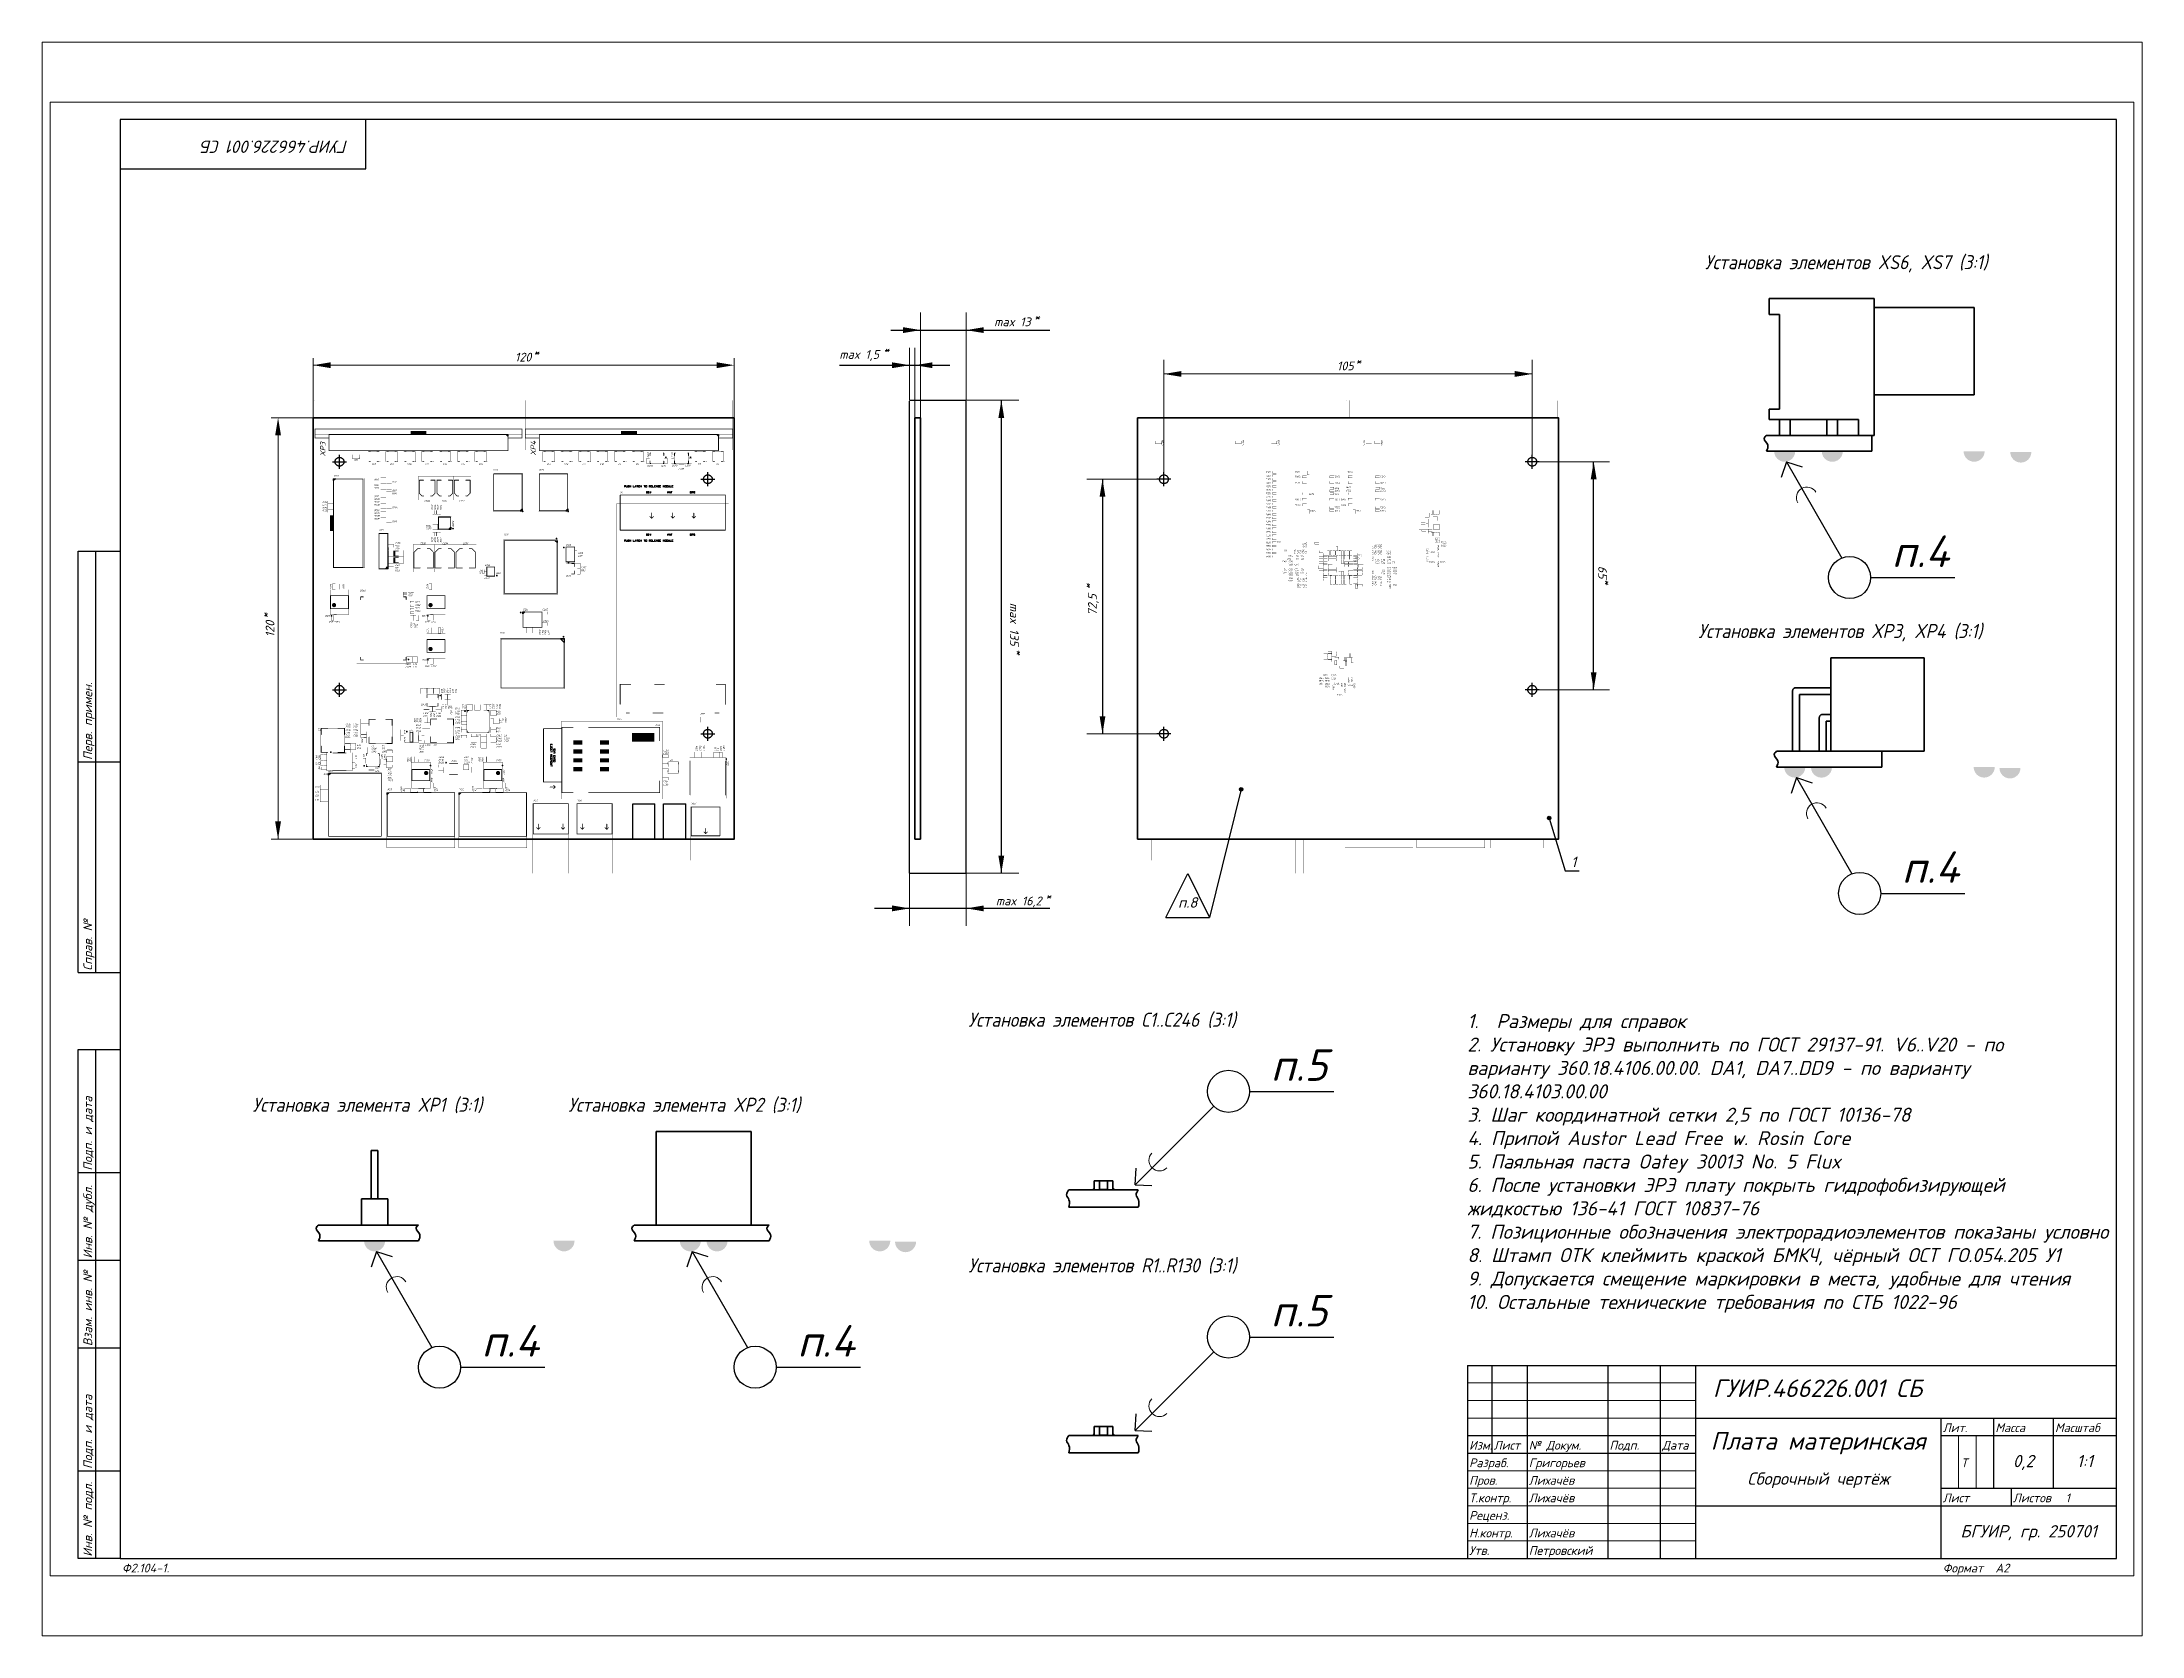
# Paper-space layout 'Лист2' of a CAD drawing. Header units: millimetres. Extents: x 26 to 231, y 20 to 176.
# The model-space entities are those that its viewports show. They can reach past a viewport. Long polylines and large blocks are cut down to what shows.
import ezdxf
from ezdxf.enums import TextEntityAlignment as Align

# ---------------------------------------------------------------- set-up
doc = ezdxf.new("R2010")
doc.units = ezdxf.units.MM
doc.header["$LTSCALE"] = 0.5
doc.linetypes.add('осевая', pattern=[50.8, 31.75, -6.35, 6.35, -6.35])
doc.layers.add('4', color=4, linetype='Continuous', lineweight=15)
doc.layers.add('рамка', color=253, linetype='Continuous', lineweight=5)
for name, color, linetype in [('BottomOverlay', 54, 'Continuous'), ('KeepOutLayer', 6, 'Continuous'), ('Mechanical15', 82, 'Continuous'), ('TopOverlay', 2, 'Continuous')]:
    doc.layers.add(name, color=color, linetype=linetype)
doc.styles.add('2.5', font='isocpeui.ttf', dxfattribs={"height": 2.5})
doc.styles.get("Standard").update_dxf_attribs({"font": 'isocpeui.ttf', "height": 2.5})
doc.styles.add('текст', font='isocpeui.ttf')

# ---------------------------------------------------------------- blocks, each defined once
blk = doc.blocks.new('*U25')
for p, q in [((90, 401), (90, 415)), ((20, 401), (90, 401)), ((8, 232), (8, 292)), ((8, 292), (20, 292)), ((13, 232), (13, 292)), ((8, 232), (20, 232)), ((8, 172), (8, 232)), ((13, 172), (13, 232)), ((8, 172), (20, 172)), ((8, 115), (8, 150)), ((8, 150), (20, 150)), ((13, 115), (13, 150)), ((8, 90), (8, 115)), ((8, 115), (20, 115)), ((13, 90), (13, 115)), ((8, 65), (8, 90)), ((8, 90), (20, 90)), ((13, 65), (13, 90)), ((8, 30), (8, 65)), ((8, 65), (20, 65)), ((13, 30), (13, 65)), ((404, 60), (589, 60)), ((404, 60), (404, 5)), ((411, 60), (411, 35)), ((421, 60), (421, 5)), ((444, 60), (444, 5)), ((459, 60), (459, 5)), ((469, 60), (469, 5)), ((469, 45), (589, 45)), ((539, 45), (539, 20)), ((554, 45), (554, 25)), ((571, 45), (571, 25)), ((404, 40), (469, 40)), ((539, 40), (589, 40)), ((8, 5), (8, 30)), ((8, 30), (20, 30)), ((13, 5), (13, 30)), ((404, 35), (469, 35)), ((539, 25), (589, 25)), ((559, 25), (559, 20)), ((469, 20), (589, 20)), ((539, 20), (539, 5)), ((20, 5), (8, 5))]:
    blk.add_line(p, q)
blk.add_lwpolyline([(20, 5), (589, 5), (589, 415), (20, 415)], close=True)
at = {"layer": '4'}
for p, q in [((404, 55), (469, 55)), ((404, 50), (469, 50)), ((404, 45), (469, 45)), ((544, 40), (544, 25)), ((549, 40), (549, 25)), ((404, 30), (469, 30)), ((404, 25), (469, 25)), ((404, 20), (469, 20)), ((404, 15), (469, 15)), ((404, 10), (469, 10))]:
    blk.add_line(p, q, dxfattribs=at)
at = {"layer": 'рамка'}
blk.add_lwpolyline([(0, 420), (594, 420), (594, 0), (0, 0)], close=True, dxfattribs=at)
at = {"style": 'текст'}
for s, p in [('Перв. примен.', (12, 232.5)), ('Справ. №', (12, 172.5)), ('Подп. и дата', (12, 115.5)), ('Инв. № дубл.', (12, 90.5)), ('Взам. инв. №', (12, 65.5)), ('Подп. и дата', (12, 30.5)), ('Инв. № подл.', (12, 5.5))]:
    blk.add_text(s, height=2.5, rotation=90, dxfattribs=at).set_placement(p)
for s, height, p in [('Лит.', 2.5, (539.5, 41)), ('Масса', 2.5, (554.5, 41)), ('Масштаб', 2.5, (571.5, 41)), ('Изм.', 2.5, (404.5, 36)), ('Лист', 2.5, (411.5, 36)), ('№ Докум.', 2.5, (421.5, 36)), ('Подп.', 2.5, (444.5, 36)), ('Дата', 2.5, (459.5, 36)), ('Разраб.', 2.5, (404.5, 31)), ('Пров.', 2.5, (404.5, 26)), ('Т.контр.', 2.5, (404.5, 21)), ('Лист', 2.5, (539.5, 21)), ('Листов', 2.5, (559.5, 21)), ('Н.контр.', 2.5, (404.5, 11)), ('Утв.', 2.5, (404.5, 6)), ('Ф2.104-1а.', 0.005, (20.001, 4.992)), ('Ф2.104-1.', 2.5, (20.5, 1)), ('Формат', 2.5, (539.5, 1)), ('А2', 2.5, (554.5, 1)), ('А4', 0.025, (593.605, 0.01)), ('А3', 0.0125, (593.803, 0.005)), ('А1', 0.00625, (593.901, 0.003)), ('А0', 0.005, (593.921, 0.002))]:
    blk.add_text(s, height=height, dxfattribs=at).set_placement(p)
for tag, p, height, rotation in [('ОБОЗНАЧЕНИЕ-ВЕРХ', (85, 409), 3.5, 180), ('ПРИМЕНЯЕМОСТЬ', (19, 232.5), 2.5, 90), ('СПРАВ№', (19, 172.5), 2.5, 90), ('ДАТАУЧЁТАДУБЛ', (19, 115.5), 2.5, 90), ('ИНВ№ДУБЛ', (19, 90.5), 2.5, 90), ('ВЗАМИНВ№', (19, 65.5), 2.5, 90), ('ДАТАУЧЁТА', (19, 30.5), 2.5, 90), ('ИНВ№ПОДЛ', (19, 5.5), 2.5, 90)]:
    blk.add_attdef(tag, p, '', height=height, rotation=rotation, dxfattribs=at)
for tag, p in [('ИЗМ4', (404.5, 56)), ('ЛИСТИЗМ4', (411.5, 56)), ('№ДОКУМИЗМ4', (421.5, 56)), ('ПОДПИЗМ4', (444.5, 56)), ('ДАТАИЗМ4', (459.5, 56)), ('ИЗМ3', (404.5, 51)), ('ИЗМ2', (404.5, 46)), ('ЛИСТИЗМ3', (411.5, 51)), ('ЛИСТИЗМ2', (411.5, 46)), ('№ДОКУМИЗМ3', (421.5, 51)), ('№ДОКУМИЗМ2', (421.5, 46)), ('ПОДПИЗМ3', (444.5, 51)), ('ПОДПИЗМ2', (444.5, 46)), ('ДАТАИЗМ3', (459.5, 51)), ('ДАТАИЗМ2', (459.5, 46)), ('ИЗМ1', (404.5, 41)), ('ЛИСТИЗМ1', (411.5, 41)), ('№ДОКУМИЗМ1', (421.5, 41)), ('ПОДПИЗМ1', (444.5, 41)), ('ДАТАИЗМ1', (459.5, 41)), ('РАЗРАБ', (421.5, 31)), ('ДАТАРАЗРАБ', (459.5, 31)), ('ПРОВ', (421.5, 26)), ('ДАТАПРОВ', (459.5, 26)), ('10', (404.5, 16)), ('11', (421.5, 16)), ('ТКОНТР', (421.5, 21)), ('12', (444.5, 16)), ('ДАТАТКОНТР', (459.5, 21)), ('13', (459.5, 16)), ('ЛИСТОВ', (574.5, 21)), ('НКОНТР', (421.5, 11)), ('ДАТАНКОНТР', (459.5, 11)), ('УТВ', (421.5, 6)), ('ДАТАУТВ', (459.5, 6))]:
    blk.add_attdef(tag, p, '', height=2.5, dxfattribs=at)
for tag, height, p in [('НАИМЕНОВАНИЕ1', 5, (504, 36)), ('НАИМЕНОВАНИЕ2', 3.5, (504, 31)), ('МАССА', 3.5, (562.5, 31)), ('МАСШТАБ', 3.5, (580, 31)), ('НАИМЕНОВАНИЕ3', 3.5, (504, 26)), ('НАИМЕНОВАНИЕ4', 2.5, (504, 21)), ('МАТЕРИАЛ1', 2.5, (504, 16)), ('ЛИСТ', 2.5, (554.5, 21)), ('МАТЕРИАЛ2', 2.5, (504, 11)), ('ПРЕДПРИЯТИЕ', 3.5, (564, 11)), ('МАТЕРИАЛ3', 2.5, (504, 6))]:
    blk.add_attdef(tag, text='', height=height, dxfattribs=at).set_placement(p, align=Align.CENTER)
for tag, p in [('ЛИТЕРА', (541.5, 31)), ('ЛИТЕРА2', (546.5, 31)), ('ЛИТЕРА3', (551.5, 31))]:
    blk.add_attdef(tag, text='', height=2.5, dxfattribs=at).set_placement(p, align=Align.RIGHT)
for tag, p in [('ИНДЕКС', (541.5, 31)), ('ИНДЕКС2', (546.5, 31)), ('ИНДЕКС3', (551.5, 31))]:
    blk.add_attdef(tag, text='', height=2.5, dxfattribs=at).set_placement(p, align=Align.TOP_LEFT)

msp = doc.modelspace()

# ---------------------------------------------------------------- hatches: boundary and pattern name
h = msp.add_hatch(color=256)
h.dxf.hatch_style = 1
edge = h.paths.add_edge_path()
edge.add_line((491.45, 320.5), (497.45, 320.5))
edge.add_arc((494.45, 320.5), 3, 180, 360, ccw=False)
edge = h.paths.add_edge_path()
edge.add_arc((548.45, 320.5), 3, 180, 360)
edge.add_line((545.45, 320.5), (551.45, 320.5))
h = msp.add_hatch(color=256)
h.dxf.hatch_style = 1
edge = h.paths.add_edge_path()
edge.add_line((505.02, 320.5), (511.02, 320.5))
edge.add_arc((508.02, 320.48), 3, -180.33054, 0.33054, ccw=False)
edge = h.paths.add_edge_path()
edge.add_arc((561.76, 320.26), 3, 180, 360)
edge.add_line((558.76, 320.26), (564.76, 320.26))
h = msp.add_hatch(color=256)
h.dxf.hatch_style = 1
edge = h.paths.add_edge_path()
edge.add_line((494.32, 230.5), (500.32, 230.5))
edge.add_arc((497.32, 230.5), 3, 180, 360, ccw=False)
edge = h.paths.add_edge_path()
edge.add_arc((551.32, 230.5), 3, 180, 360)
edge.add_line((548.32, 230.5), (554.32, 230.5))
h = msp.add_hatch(color=256)
h.dxf.hatch_style = 1
edge = h.paths.add_edge_path()
edge.add_line((501.94, 230.5), (507.94, 230.5))
edge.add_arc((504.94, 230.48), 3, -180.33054, 0.33054, ccw=False)
edge = h.paths.add_edge_path()
edge.add_arc((558.67, 230.26), 3, 180, 360)
edge.add_line((555.67, 230.26), (561.67, 230.26))
h = msp.add_hatch(color=256)
h.dxf.hatch_style = 1
edge = h.paths.add_edge_path()
edge.add_arc((339.53, 224.17), 0.5, 0, 360)
h = msp.add_hatch(color=256)
h.dxf.hatch_style = 1
edge = h.paths.add_edge_path()
edge.add_arc((427.33, 215.97), 0.5, 0, 360)
at = {"lineweight": 30}
h = msp.add_hatch(color=256, dxfattribs=at)
h.dxf.hatch_style = 1
h.paths.add_polyline_path([(296.74, 110), (297.65, 110), (297.65, 111.32, -0.258655)])
h.paths.add_polyline_path([(302.93, 110), (303.84, 110, -0.258654), (302.93, 111.32)])
h = msp.add_hatch(color=256)
h.dxf.hatch_style = 1
edge = h.paths.add_edge_path()
edge.add_line((89.5, 95.5), (95.5, 95.5))
edge.add_arc((92.5, 95.5), 3, 180, 360, ccw=False)
edge = h.paths.add_edge_path()
edge.add_arc((146.5, 95.5), 3, 180, 360)
edge.add_line((143.5, 95.5), (149.5, 95.5))
h = msp.add_hatch(color=256)
h.dxf.hatch_style = 1
edge = h.paths.add_edge_path()
edge.add_line((179.5, 95.5), (185.5, 95.5))
edge.add_arc((182.5, 95.5), 3, 180, 360, ccw=False)
edge = h.paths.add_edge_path()
edge.add_arc((236.5, 95.5), 3, 180, 360)
edge.add_line((233.5, 95.5), (239.5, 95.5))
h = msp.add_hatch(color=256)
h.dxf.hatch_style = 1
edge = h.paths.add_edge_path()
edge.add_line((187.12, 95.5), (193.12, 95.5))
edge.add_arc((190.12, 95.48), 3, -180.33054, 0.33054, ccw=False)
edge = h.paths.add_edge_path()
edge.add_arc((243.85, 95.26), 3, 180, 360)
edge.add_line((240.85, 95.26), (246.85, 95.26))
h = msp.add_hatch(color=256, dxfattribs=at)
h.dxf.hatch_style = 1
h.paths.add_polyline_path([(296.74, 40), (297.65, 40), (297.65, 41.32, -0.258655)])
h.paths.add_polyline_path([(302.93, 40), (303.84, 40, -0.258654), (302.93, 41.32)])

# ---------------------------------------------------------------- linework, layer by layer
at = {"lineweight": 13}
for p, q in [((248.15, 330), (248.15, 360)), ((261.15, 335), (261.15, 360)), ((245, 335), (245, 350)), ((246.5, 330), (246.5, 350)), ((75, 330), (75, 347.01)), ((75, 345.01), (190, 345.01)), ((195, 330), (195, 347.01)), ((317.5, 312.5), (317.5, 346.51)), ((317.5, 342.51), (422.5, 342.51)), ((422.5, 317.5), (422.5, 346.51)), ((75, 330), (62.99, 330)), ((261.15, 335), (276.15, 335)), ((64.99, 210), (64.99, 325)), ((422.5, 317.5), (444.51, 317.5)), ((317.5, 312.5), (295.49, 312.5)), ((422.5, 252.5), (444.51, 252.5)), ((317.5, 240), (295.49, 240)), ((75, 210), (62.99, 210)), ((245, 200.23), (245, 185.23)), ((261.15, 200.23), (276.15, 200.23)), ((261.15, 200.23), (261.15, 185.23))]:
    msp.add_line(p, q, dxfattribs=at)
at = {"linetype": 'осевая', "lineweight": 50, "ltscale": 100}
for p, q in [((520, 364), (490, 364)), ((490, 364), (490, 359.5)), ((490, 359.5), (493, 359.5)), ((493, 332.5), (493, 359.5)), ((520, 364), (520, 361.45)), ((520, 361.45), (548.5, 361.45)), ((520, 361.45), (520, 336.55)), ((548.5, 361.45), (548.5, 336.55)), ((548.5, 336.55), (520, 336.55)), ((520, 336.55), (520, 325)), ((490, 329.5), (490, 332.5)), ((490, 332.5), (493, 332.5)), ((515.5, 329.5), (490, 329.5)), ((493, 325), (493, 329.5)), ((496, 325), (496, 329.5)), ((506.5, 325), (506.5, 329.5)), ((509.5, 325), (509.5, 329.5)), ((515.5, 325), (515.5, 329.5)), ((493, 325), (496, 325)), ((506.5, 325), (509.5, 325)), ((520, 325), (515.5, 325)), ((507.57, 235), (507.57, 261.67)), ((507.57, 261.67), (534.24, 261.67)), ((534.24, 261.67), (534.24, 235)), ((496.69, 252.15), (496.69, 235)), ((497.67, 253.12), (507.57, 253.12)), ((498.64, 251.17), (498.64, 235)), ((498.64, 251.17), (507.57, 251.17)), ((505.29, 245.5), (507.57, 245.5)), ((504.31, 244.53), (504.31, 235)), ((506.26, 243.55), (506.26, 235)), ((506.26, 243.55), (507.57, 243.55)), ((534.24, 235), (507.57, 235))]:
    msp.add_line(p, q, dxfattribs=at)
at = {"linetype": 'осевая', "ltscale": 100}
for p, q in [((239.65, 355), (285, 355)), ((225, 345), (256.5, 345)), ((271.15, 335), (271.15, 200.23)), ((80.5, 317.5), (84.5, 317.5)), ((82.5, 315.5), (82.5, 319.5)), ((424.5, 317.5), (420.5, 317.5)), ((422.5, 315.5), (422.5, 319.5)), ((440, 252.5), (440, 317.5)), ((185.5, 312.5), (189.5, 312.5)), ((187.5, 310.5), (187.5, 314.5)), ((300, 312.5), (300, 240)), ((319.5, 312.5), (315.5, 312.5)), ((317.5, 310.5), (317.5, 314.5)), ((80.5, 252.5), (84.5, 252.5)), ((82.5, 250.5), (82.5, 254.5)), ((424.5, 252.5), (420.5, 252.5)), ((422.5, 250.5), (422.5, 254.5)), ((185.5, 240), (189.5, 240)), ((187.5, 238), (187.5, 242)), ((319.5, 240), (315.5, 240)), ((317.5, 238), (317.5, 242)), ((285, 190.23), (235, 190.23))]:
    msp.add_line(p, q, dxfattribs=at)
at = {"linetype": 'осевая'}
for p, q in [((245, 200.23), (245, 335)), ((245, 335), (261.15, 335)), ((261.15, 200.23), (261.15, 335)), ((245, 200.23), (261.15, 200.23))]:
    msp.add_line(p, q, dxfattribs=at)
at = {"linetype": 'осевая', "lineweight": 106, "ltscale": 100}
for p, q in [((489.25, 325), (519.25, 325)), ((519.25, 320.5), (519.25, 325)), ((489.25, 320.5), (519.25, 320.5)), ((492.12, 235), (522.12, 235)), ((522.12, 230.5), (522.12, 235)), ((492.12, 230.5), (522.12, 230.5))]:
    msp.add_line(p, q, dxfattribs=at)
for p, q in [((494.95, 317.5), (493.45, 313)), ((494.95, 317.5), (499.45, 316)), ((494.95, 317.5), (510.73, 290.06)), ((518.95, 284.5), (542.95, 284.5)), ((497.82, 227.5), (496.32, 223)), ((497.82, 227.5), (502.32, 226)), ((497.82, 227.5), (513.6, 200.06)), ((339.53, 224.17), (330.53, 187.67)), ((427.33, 215.97), (431.83, 200.97)), ((318.03, 187.67), (324.28, 200.17)), ((324.28, 200.17), (330.53, 187.67)), ((431.83, 200.97), (435.83, 200.97)), ((521.82, 194.5), (545.82, 194.5)), ((318.03, 187.67), (330.53, 187.67)), ((341.93, 138.09), (365.93, 138.09)), ((309.29, 111.5), (331.7, 133.85)), ((309.29, 111.5), (309.57, 116.23)), ((309.29, 111.5), (314.02, 111.22)), ((81.25, 100), (96.25, 100)), ((171.25, 100), (186.25, 100)), ((93, 92.5), (91.5, 88)), ((93, 92.5), (97.5, 91)), ((93, 92.5), (108.78, 65.06)), ((183, 92.5), (181.5, 88)), ((183, 92.5), (187.5, 91)), ((183, 92.5), (198.78, 65.06)), ((341.93, 68.09), (365.93, 68.09)), ((309.29, 41.5), (331.7, 63.85)), ((117, 59.5), (141, 59.5)), ((207, 59.5), (231, 59.5)), ((309.29, 41.5), (309.57, 46.23)), ((309.29, 41.5), (314.02, 41.22))]:
    msp.add_line(p, q)
at = {"lineweight": 50}
for p, q in [((172.74, 126.67), (172.74, 100)), ((172.74, 126.67), (199.89, 126.67)), ((199.89, 126.67), (199.89, 100)), ((91.54, 107.5), (91.54, 121.24)), ((91.54, 121.24), (93.46, 121.24)), ((93.46, 121.24), (93.46, 107.5)), ((297.65, 112.64), (297.65, 110)), ((297.65, 112.64), (299.13, 112.64)), ((297.65, 110), (299.13, 110)), ((299.13, 112.64), (299.13, 112.56)), ((299.13, 112.56), (301.44, 112.56)), ((299.13, 110.08), (299.13, 112.56)), ((299.13, 110), (299.13, 110.08)), ((299.13, 110.08), (301.44, 110.08)), ((301.44, 112.64), (302.93, 112.64)), ((301.44, 112.64), (301.44, 112.56)), ((301.44, 112.56), (301.44, 110.08)), ((301.44, 110), (301.44, 110.08)), ((301.44, 110), (302.93, 110)), ((302.93, 112.64), (302.93, 110)), ((88.75, 107.5), (96.25, 107.5)), ((88.75, 107.5), (88.75, 100)), ((96.25, 107.5), (96.25, 100)), ((297.65, 42.64), (297.65, 40)), ((297.65, 42.64), (299.13, 42.64)), ((299.13, 42.64), (299.13, 42.56)), ((299.13, 42.56), (301.44, 42.56)), ((299.13, 40.08), (299.13, 42.56)), ((301.44, 42.64), (302.93, 42.64)), ((301.44, 42.64), (301.44, 42.56)), ((301.44, 42.56), (301.44, 40.08)), ((302.93, 42.64), (302.93, 40)), ((297.65, 40), (299.13, 40)), ((299.13, 40), (299.13, 40.08)), ((299.13, 40.08), (301.44, 40.08)), ((301.44, 40), (301.44, 40.08)), ((301.44, 40), (302.93, 40))]:
    msp.add_line(p, q, dxfattribs=at)
at = {"lineweight": 106}
for p, q in [((290.39, 110), (310.19, 110)), ((310.19, 105.05), (290.39, 105.05)), ((76.5, 100), (105, 100)), ((166.5, 100), (205, 100)), ((105, 95.5), (76.5, 95.5)), ((205, 95.5), (166.5, 95.5)), ((290.39, 40), (310.19, 40)), ((310.19, 35.05), (290.39, 35.05))]:
    msp.add_line(p, q, dxfattribs=at)
at = {"lineweight": 140}
for p, q in [((295.83, 110), (299.46, 110)), ((301.11, 110), (304.74, 110)), ((295.83, 40), (299.46, 40)), ((301.11, 40), (304.74, 40))]:
    msp.add_line(p, q, dxfattribs=at)
at = {"linetype": 'осевая', "ltscale": 100}
for centre in [(82.5, 317.5), (422.5, 317.5), (187.5, 312.5), (317.5, 312.5), (82.5, 252.5), (422.5, 252.5), (187.5, 240), (317.5, 240)]:
    msp.add_circle(centre, 1.25, dxfattribs=at)
for centre, radius in [((512.95, 284.5), 6), ((339.53, 224.17), 0.5), ((427.33, 215.97), 0.5), ((515.82, 194.5), 6), ((335.93, 138.09), 6), ((335.93, 68.09), 6), ((111, 59.5), 6), ((201, 59.5), 6)]:
    msp.add_circle(centre, radius)
at = {"lineweight": 13}
for centre, start, end in [((500.79, 307.3), 30.48288, 210.48288), ((503.66, 217.3), 30.48288, 210.48288), ((316.22, 118.4), 135.50124, 315.50124), ((98.84, 82.3), 30.48288, 210.48288), ((188.84, 82.3), 30.48288, 210.48288), ((316.22, 48.4), 135.50124, 315.50124)]:
    msp.add_arc(centre, 3, start, end, dxfattribs=at)
at = {"linetype": 'осевая', "lineweight": 50, "ltscale": 100}
for centre in [(497.67, 252.15), (505.29, 244.53)]:
    msp.add_arc(centre, 0.975, 90, 180, dxfattribs=at)
at = {"lineweight": 50}
for points in [[(489.25, 325), (488.57, 324.11), (489.61, 322.27), (489.25, 320.5)], [(492.12, 235), (491.44, 234.11), (492.48, 232.27), (492.12, 230.5)], [(290.39, 110), (289.76, 108.6), (290.44, 107.19), (290.39, 105.05)], [(310.19, 110), (309.56, 108.6), (310.24, 107.19), (310.19, 105.05)], [(76.5, 100), (75.82, 99.11), (76.86, 97.27), (76.5, 95.5)], [(105, 100), (104.32, 99.11), (105.36, 97.27), (105, 95.5)], [(166.5, 100), (165.82, 99.11), (166.86, 97.27), (166.5, 95.5)], [(205, 100), (204.32, 99.11), (205.36, 97.27), (205, 95.5)], [(290.39, 40), (289.76, 38.6), (290.44, 37.19), (290.39, 35.05)], [(310.19, 40), (309.56, 38.6), (310.24, 37.19), (310.19, 35.05)]]:
    msp.add_spline(points, degree=3, dxfattribs=at)
at = {"lineweight": 13}
for points in [[(243.15, 355.84), (243.15, 354.17), (248.15, 355)], [(266.15, 354.17), (266.15, 355.84), (261.15, 355)], [(80, 345.84), (80, 344.18), (75, 345.01)], [(190, 345.84), (190, 344.18), (195, 345.01)], [(240, 345.83), (240, 344.17), (245, 345)], [(251.5, 344.17), (251.5, 345.83), (246.5, 345)], [(322.5, 343.35), (322.5, 341.68), (317.5, 342.51)], [(417.5, 343.35), (417.5, 341.68), (422.5, 342.51)], [(64.15, 325), (65.82, 325), (64.99, 330)], [(271.98, 330), (270.32, 330), (271.15, 335)], [(440.83, 312.5), (439.17, 312.5), (440, 317.5)], [(299.17, 307.5), (300.83, 307.5), (300, 312.5)], [(440.83, 257.5), (439.17, 257.5), (440, 252.5)], [(299.17, 245), (300.83, 245), (300, 240)], [(64.15, 215), (65.82, 215), (64.99, 210)], [(271.98, 205.23), (270.32, 205.23), (271.15, 200.23)], [(240, 191.06), (240, 189.39), (245, 190.23)], [(266.15, 189.39), (266.15, 191.06), (261.15, 190.23)]]:
    msp.add_solid(points, dxfattribs=at)
at = {"layer": 'KeepOutLayer', "linetype": 'Continuous', "lineweight": 50}
for p, q in [((75, 330), (195, 330)), ((75, 210), (75, 330)), ((195, 210), (195, 330)), ((430, 330), (310, 330)), ((310, 210), (310, 330)), ((430, 210), (430, 330)), ((75, 210), (195, 210)), ((430, 210), (310, 210))]:
    msp.add_line(p, q, dxfattribs=at)
at = {"layer": 'KeepOutLayer', "linetype": 'Continuous', "lineweight": 50, "ltscale": 100}
for p, q in [((246.5, 210), (246.5, 330)), ((246.5, 330), (248.15, 330)), ((248.15, 210), (248.15, 330)), ((246.5, 210), (248.15, 210))]:
    msp.add_line(p, q, dxfattribs=at)
at = {"layer": 'KeepOutLayer', "linetype": 'Continuous', "lineweight": 50}
for centre, start, end in [((75, 330), 180, 0), ((75, 330), 0, 180), ((75, 330), 180, 0), ((75, 330), 0, 180), ((195, 330), 180, 0), ((195, 330), 0, 180), ((195, 330), 180, 0), ((195, 330), 0, 180), ((310, 330), 180, 0), ((310, 330), 0, 180), ((310, 330), 180, 0), ((310, 330), 0, 180), ((430, 330), 180, 0), ((430, 330), 0, 180), ((430, 330), 180, 0), ((430, 330), 0, 180), ((75, 210), 180, 0), ((75, 210), 0, 180), ((75, 210), 180, 0), ((75, 210), 0, 180), ((195, 210), 180, 0), ((195, 210), 0, 180), ((195, 210), 180, 0), ((195, 210), 0, 180), ((310, 210), 180, 0), ((310, 210), 0, 180), ((310, 210), 180, 0), ((310, 210), 0, 180), ((430, 210), 180, 0), ((430, 210), 0, 180), ((430, 210), 180, 0), ((430, 210), 0, 180)]:
    msp.add_arc(centre, 0.0025, start, end, dxfattribs=at)
at = {"layer": 'Mechanical15', "linetype": 'Continuous', "lineweight": 25, "const_width": 0.05}
for points in [[(75.4, 334.9), (75.5, 335)], [(75.4, 325.15), (75.4, 334.9)], [(75.5, 335), (134.6, 335)], [(134.6, 325.15), (134.6, 335)], [(135.4, 334.9), (135.5, 335)], [(135.4, 325.15), (135.4, 334.9)], [(135.5, 335), (194.6, 335)], [(194.6, 325.15), (194.6, 335)], [(369.5, 335), (310.4, 335)], [(310.4, 330), (310.4, 334.99)], [(369.6, 334.9), (369.5, 335)], [(369.6, 330), (369.6, 334.9)], [(429.5, 335), (370.4, 335)], [(370.4, 330), (370.4, 334.99)], [(429.6, 334.9), (429.5, 335)], [(429.6, 330), (429.6, 334.9)], [(75.4, 325.15), (134.6, 325.15)], [(75.4, 320.85), (75.4, 325.15)], [(134.6, 320.85), (134.6, 325.15)], [(135.4, 325.15), (194.6, 325.15)], [(135.4, 320.85), (135.4, 325.15)], [(194.6, 320.85), (194.6, 325.15)], [(316.7, 323.4), (315.1, 323.4)], [(315.1, 322.6), (315.1, 323.4)], [(316.7, 322.6), (316.7, 323.4)], [(339.5, 323.4), (337.9, 323.4)], [(337.9, 322.6), (337.9, 323.4)], [(339.5, 322.6), (339.5, 323.4)], [(349.7, 323.4), (348.1, 323.4)], [(348.1, 322.6), (348.1, 323.4)], [(349.7, 322.6), (349.7, 323.4)], [(376.7, 323.4), (375.1, 323.4)], [(375.1, 322.6), (375.1, 323.4)], [(376.7, 322.6), (376.7, 323.4)], [(379.2, 323.4), (377.6, 323.4)], [(377.6, 322.6), (377.6, 323.4)], [(379.2, 322.6), (379.2, 323.4)], [(75.4, 320.85), (134.6, 320.85)], [(86.12, 318.43), (86.12, 319.53)], [(86.12, 319.53), (88.28, 319.53)], [(86.12, 318.43), (88.28, 318.43)], [(88.28, 318.43), (88.28, 319.53)], [(90.62, 317.53), (90.62, 320.43)], [(90.62, 320.43), (93.93, 320.43)], [(90.62, 317.53), (93.93, 317.53)], [(93.93, 317.53), (93.93, 320.43)], [(95.7, 317.53), (95.7, 320.43)], [(95.7, 320.43), (99.01, 320.43)], [(95.7, 317.53), (99.01, 317.53)], [(99.01, 317.53), (99.01, 320.43)], [(100.78, 317.53), (100.78, 320.43)], [(100.78, 320.43), (104.09, 320.43)], [(100.78, 317.53), (104.09, 317.53)], [(104.09, 317.53), (104.09, 320.43)], [(105.86, 317.53), (105.86, 320.43)], [(105.86, 320.43), (109.17, 320.43)], [(105.86, 317.53), (109.17, 317.53)], [(109.17, 317.53), (109.17, 320.43)], [(110.94, 317.53), (110.94, 320.43)], [(110.94, 320.43), (114.25, 320.43)], [(110.94, 317.53), (114.25, 317.53)], [(114.25, 317.53), (114.25, 320.43)], [(116.02, 317.53), (116.02, 320.43)], [(116.02, 320.43), (119.33, 320.43)], [(116.02, 317.53), (119.33, 317.53)], [(119.33, 317.53), (119.33, 320.43)], [(121.1, 317.53), (121.1, 320.43)], [(121.1, 320.43), (124.41, 320.43)], [(121.1, 317.53), (124.41, 317.53)], [(124.41, 317.53), (124.41, 320.43)], [(135.4, 320.85), (194.6, 320.85)], [(140.46, 317.53), (140.46, 320.43)], [(140.46, 320.43), (143.77, 320.43)], [(140.46, 317.53), (143.77, 317.53)], [(143.77, 317.53), (143.77, 320.43)], [(145.54, 317.53), (145.54, 320.43)], [(145.54, 320.43), (148.85, 320.43)], [(145.54, 317.53), (148.85, 317.53)], [(148.85, 317.53), (148.85, 320.43)], [(150.62, 317.53), (150.62, 320.43)], [(150.62, 320.43), (153.93, 320.43)], [(150.62, 317.53), (153.93, 317.53)], [(153.93, 317.53), (153.93, 320.43)], [(155.7, 317.53), (155.7, 320.43)], [(155.7, 320.43), (159.01, 320.43)], [(155.7, 317.53), (159.01, 317.53)], [(159.01, 317.53), (159.01, 320.43)], [(160.78, 317.53), (160.78, 320.43)], [(160.78, 320.43), (164.09, 320.43)], [(160.78, 317.53), (164.09, 317.53)], [(164.09, 317.53), (164.09, 320.43)], [(165.86, 317.53), (165.86, 320.43)], [(165.86, 320.43), (169.17, 320.43)], [(165.86, 317.53), (169.17, 317.53)], [(169.17, 317.53), (169.17, 320.43)], [(170.1, 316.9), (170.1, 318.5)], [(170.1, 318.5), (170.9, 318.5)], [(170.9, 320.1), (175.1, 320.1)], [(170.9, 316.9), (170.9, 320.1)], [(170.9, 316.9), (170.9, 318.5)], [(175.1, 316.9), (175.1, 320.1)], [(175.1, 316.9), (175.1, 318.5)], [(175.1, 318.5), (175.9, 318.5)], [(175.9, 316.9), (175.9, 318.5)], [(177.1, 316.9), (177.1, 318.5)], [(177.1, 318.5), (177.9, 318.5)], [(177.9, 320.1), (182.1, 320.1)], [(177.9, 316.9), (177.9, 320.1)], [(177.9, 316.9), (177.9, 318.5)], [(182.1, 316.9), (182.1, 320.1)], [(182.1, 316.9), (182.1, 318.5)], [(182.1, 318.5), (182.9, 318.5)], [(182.9, 316.9), (182.9, 318.5)], [(183.64, 317.53), (183.64, 320.43)], [(183.64, 320.43), (186.95, 320.43)], [(183.64, 317.53), (186.95, 317.53)], [(186.95, 317.53), (186.95, 320.43)], [(188.72, 317.53), (188.72, 320.43)], [(188.72, 320.43), (192.03, 320.43)], [(188.72, 317.53), (192.03, 317.53)], [(192.03, 317.53), (192.03, 320.43)], [(316.7, 322.6), (315.1, 322.6)], [(339.5, 322.6), (337.9, 322.6)], [(349.7, 322.6), (348.1, 322.6)], [(376.7, 322.6), (375.1, 322.6)], [(379.2, 322.6), (377.6, 322.6)], [(80.7, 312.75), (89.65, 312.75)], [(80.7, 287.25), (80.7, 312.75)], [(89.65, 287.25), (89.65, 312.75)], [(94.25, 312.1), (94.25, 312.9)], [(94.25, 312.9), (95.75, 312.9)], [(94.25, 312.1), (95.75, 312.1)], [(94.25, 310.5), (94.25, 311.3)], [(94.25, 311.3), (95.75, 311.3)], [(95.75, 312.1), (95.75, 312.9)], [(95.75, 310.5), (95.75, 311.3)], [(95.85, 311.3), (95.85, 312.1)], [(95.85, 312.1), (97.35, 312.1)], [(95.85, 311.3), (97.35, 311.3)], [(97.35, 311.3), (97.35, 312.1)], [(105, 313.4), (110, 313.4)], [(105, 306.6), (105, 313.4)], [(110, 306.6), (110, 313.4)], [(110, 313.4), (115, 313.4)], [(110, 306.6), (110, 313.4)], [(115, 306.6), (115, 313.4)], [(115, 313.4), (120, 313.4)], [(115, 306.6), (115, 313.4)], [(120, 306.6), (120, 313.4)], [(126.25, 303.3), (126.25, 314.3)], [(126.25, 314.3), (134.75, 314.3)], [(134.75, 303.3), (134.75, 314.3)], [(139.25, 303.3), (139.25, 314.3)], [(139.25, 314.3), (147.75, 314.3)], [(147.75, 303.3), (147.75, 314.3)], [(170.1, 316.9), (170.9, 316.9)], [(170.9, 316.9), (175.1, 316.9)], [(175.1, 316.9), (175.9, 316.9)], [(177.1, 316.9), (177.9, 316.9)], [(177.9, 316.9), (182.1, 316.9)], [(179.2, 316.7), (180.8, 316.7)], [(179.2, 315.9), (179.2, 316.7)], [(179.2, 315.9), (180.8, 315.9)], [(180.8, 315.9), (180.8, 316.7)], [(182.1, 316.9), (182.9, 316.9)], [(348.45, 314.25), (348.45, 314.75)], [(349.55, 314.75), (348.45, 314.75)], [(349.55, 314.25), (348.45, 314.25)], [(348.45, 313.25), (348.45, 313.75)], [(349.55, 313.75), (348.45, 313.75)], [(349.55, 313.25), (348.45, 313.25)], [(348.45, 312.25), (348.45, 312.75)], [(349.55, 312.75), (348.45, 312.75)], [(349.55, 312.25), (348.45, 312.25)], [(348.45, 311.25), (348.45, 311.75)], [(349.55, 311.75), (348.45, 311.75)], [(349.55, 311.25), (348.45, 311.25)], [(349.55, 314.25), (349.55, 314.75)], [(349.55, 313.25), (349.55, 313.75)], [(349.55, 312.25), (349.55, 312.75)], [(349.55, 311.25), (349.55, 311.75)], [(357, 312.9), (357, 313.5)], [(358.2, 313.5), (357, 313.5)], [(358.2, 312.9), (357, 312.9)], [(357, 311.3), (357, 311.9)], [(358.2, 311.9), (357, 311.9)], [(358.2, 311.3), (357, 311.3)], [(358.2, 312.9), (358.2, 313.5)], [(358.2, 311.3), (358.2, 311.9)], [(358.95, 314.85), (358.45, 314.85)], [(358.45, 313.75), (358.45, 314.85)], [(358.95, 313.75), (358.45, 313.75)], [(358.95, 313.75), (358.95, 314.85)], [(364.8, 312.9), (364.8, 313.5)], [(366, 313.5), (364.8, 313.5)], [(366, 312.9), (364.8, 312.9)], [(364.8, 311.3), (364.8, 311.9)], [(366, 311.9), (364.8, 311.9)], [(366, 311.3), (364.8, 311.3)], [(366, 312.9), (366, 313.5)], [(366, 311.3), (366, 311.9)], [(370, 312.9), (370, 313.5)], [(371.2, 313.5), (370, 313.5)], [(371.2, 312.9), (370, 312.9)], [(370, 311.3), (370, 311.9)], [(371.2, 311.9), (370, 311.9)], [(371.2, 311.3), (370, 311.3)], [(371.2, 312.9), (371.2, 313.5)], [(371.2, 311.3), (371.2, 311.9)], [(377.8, 312.9), (377.8, 313.5)], [(379, 313.5), (377.8, 313.5)], [(379, 312.9), (377.8, 312.9)], [(377.8, 311.3), (377.8, 311.9)], [(379, 311.9), (377.8, 311.9)], [(379, 311.3), (377.8, 311.3)], [(379, 312.9), (379, 313.5)], [(379, 311.3), (379, 311.9)], [(79.15, 305.5), (79.15, 306.3)], [(79.15, 306.3), (80.65, 306.3)], [(79.15, 304.7), (79.15, 305.5)], [(79.15, 305.5), (80.65, 305.5)], [(79.15, 305.5), (80.65, 305.5)], [(80.65, 305.5), (80.65, 306.3)], [(80.65, 304.7), (80.65, 305.5)], [(94.25, 309.7), (94.25, 310.5)], [(94.25, 310.5), (95.75, 310.5)], [(94.25, 310.5), (95.75, 310.5)], [(94.25, 309.7), (95.75, 309.7)], [(94.25, 306.5), (94.25, 307.3)], [(94.25, 307.3), (95.75, 307.3)], [(94.25, 305.7), (94.25, 306.5)], [(94.25, 306.5), (95.75, 306.5)], [(94.25, 306.5), (95.75, 306.5)], [(94.25, 304.9), (94.25, 305.7)], [(94.25, 305.7), (95.75, 305.7)], [(94.25, 305.7), (95.75, 305.7)], [(94.25, 307.3), (94.25, 308.1)], [(94.25, 308.1), (95.75, 308.1)], [(94.25, 307.3), (95.75, 307.3)], [(95.75, 309.7), (95.75, 310.5)], [(95.75, 306.5), (95.75, 307.3)], [(95.75, 305.7), (95.75, 306.5)], [(95.75, 304.9), (95.75, 305.7)], [(95.75, 307.3), (95.75, 308.1)], [(95.85, 308.9), (95.85, 309.7)], [(95.85, 309.7), (97.35, 309.7)], [(95.85, 308.1), (95.85, 308.9)], [(95.85, 308.9), (97.35, 308.9)], [(95.85, 308.9), (97.35, 308.9)], [(95.85, 308.1), (97.35, 308.1)], [(97.35, 308.9), (97.35, 309.7)], [(97.35, 308.1), (97.35, 308.9)], [(105, 306.6), (110, 306.6)], [(110, 306.6), (115, 306.6)], [(115, 306.6), (120, 306.6)], [(161.55, 244.75), (161.55, 305.6)], [(161.55, 305.6), (193.45, 305.6)], [(193.45, 244.75), (193.45, 305.6)], [(348.45, 310.25), (348.45, 310.75)], [(349.55, 310.75), (348.45, 310.75)], [(349.55, 310.25), (348.45, 310.25)], [(348.45, 309.25), (348.45, 309.75)], [(349.55, 309.75), (348.45, 309.75)], [(349.55, 309.25), (348.45, 309.25)], [(348.45, 308.25), (348.45, 308.75)], [(349.55, 308.75), (348.45, 308.75)], [(349.55, 308.25), (348.45, 308.25)], [(348.45, 307.25), (348.45, 307.75)], [(349.55, 307.75), (348.45, 307.75)], [(349.55, 307.25), (348.45, 307.25)], [(348.45, 306.25), (348.45, 306.75)], [(349.55, 306.75), (348.45, 306.75)], [(349.55, 306.25), (348.45, 306.25)], [(348.45, 305.25), (348.45, 305.75)], [(349.55, 305.75), (348.45, 305.75)], [(349.55, 310.25), (349.55, 310.75)], [(349.55, 309.25), (349.55, 309.75)], [(349.55, 308.25), (349.55, 308.75)], [(349.55, 307.25), (349.55, 307.75)], [(349.55, 306.25), (349.55, 306.75)], [(349.55, 305.25), (349.55, 305.75)], [(357, 306.5), (357, 307.1)], [(358.2, 307.1), (357, 307.1)], [(358.2, 306.5), (357, 306.5)], [(357, 308.1), (357, 308.7)], [(358.2, 308.7), (357, 308.7)], [(358.2, 308.1), (357, 308.1)], [(357, 304.9), (357, 305.5)], [(358.2, 305.5), (357, 305.5)], [(358.2, 306.5), (358.2, 307.1)], [(358.2, 308.1), (358.2, 308.7)], [(358.2, 304.9), (358.2, 305.5)], [(364.8, 308.9), (364.8, 309.5)], [(366, 309.5), (364.8, 309.5)], [(366, 308.9), (364.8, 308.9)], [(364.8, 306.5), (364.8, 307.1)], [(366, 307.1), (364.8, 307.1)], [(366, 306.5), (364.8, 306.5)], [(364.85, 309.75), (364.85, 310.25)], [(365.95, 310.25), (364.85, 310.25)], [(365.95, 309.75), (364.85, 309.75)], [(364.85, 308.15), (364.85, 308.65)], [(365.95, 308.65), (364.85, 308.65)], [(365.95, 308.15), (364.85, 308.15)], [(365.95, 309.75), (365.95, 310.25)], [(365.95, 308.15), (365.95, 308.65)], [(366, 308.9), (366, 309.5)], [(366, 306.5), (366, 307.1)], [(370, 308.1), (370, 308.7)], [(371.2, 308.7), (370, 308.7)], [(371.2, 308.1), (370, 308.1)], [(370, 306.5), (370, 307.1)], [(371.2, 307.1), (370, 307.1)], [(371.2, 306.5), (370, 306.5)], [(370, 304.9), (370, 305.5)], [(371.2, 305.5), (370, 305.5)], [(371.2, 308.1), (371.2, 308.7)], [(371.2, 306.5), (371.2, 307.1)], [(371.2, 304.9), (371.2, 305.5)], [(377.8, 308.9), (377.8, 309.5)], [(379, 309.5), (377.8, 309.5)], [(379, 308.9), (377.8, 308.9)], [(377.8, 306.5), (377.8, 307.1)], [(379, 307.1), (377.8, 307.1)], [(379, 306.5), (377.8, 306.5)], [(377.85, 309.75), (377.85, 310.25)], [(378.95, 310.25), (377.85, 310.25)], [(378.95, 309.75), (377.85, 309.75)], [(378.95, 309.75), (378.95, 310.25)], [(379, 308.9), (379, 309.5)], [(379, 306.5), (379, 307.1)], [(79.15, 303.1), (79.15, 303.9)], [(79.15, 303.9), (80.65, 303.9)], [(79.15, 303.1), (80.65, 303.1)], [(79.15, 303.9), (79.15, 304.7)], [(79.15, 304.7), (80.65, 304.7)], [(79.15, 304.7), (80.65, 304.7)], [(79.15, 303.9), (80.65, 303.9)], [(80.65, 303.1), (80.65, 303.9)], [(80.65, 303.9), (80.65, 304.7)], [(94.25, 304.9), (95.75, 304.9)], [(94.25, 302.5), (94.25, 303.3)], [(94.25, 303.3), (95.75, 303.3)], [(94.25, 301.7), (94.25, 302.5)], [(94.25, 302.5), (95.75, 302.5)], [(94.25, 302.5), (95.75, 302.5)], [(94.25, 300.9), (94.25, 301.7)], [(94.25, 301.7), (95.75, 301.7)], [(94.25, 301.7), (95.75, 301.7)], [(94.25, 300.9), (95.75, 300.9)], [(94.25, 303.3), (94.25, 304.1)], [(94.25, 304.1), (95.75, 304.1)], [(94.25, 303.3), (95.75, 303.3)], [(95.75, 302.5), (95.75, 303.3)], [(95.75, 301.7), (95.75, 302.5)], [(95.75, 300.9), (95.75, 301.7)], [(95.75, 303.3), (95.75, 304.1)], [(95.85, 304.1), (95.85, 304.9)], [(95.85, 304.9), (97.35, 304.9)], [(95.85, 304.1), (97.35, 304.1)], [(95.85, 300.1), (95.85, 300.9)], [(95.85, 300.9), (97.35, 300.9)], [(95.85, 300.1), (97.35, 300.1)], [(97.35, 304.1), (97.35, 304.9)], [(97.35, 300.1), (97.35, 300.9)], [(109.05, 303.65), (109.55, 303.65)], [(109.05, 302.55), (109.05, 303.65)], [(109.05, 302.55), (109.55, 302.55)], [(109.05, 298.9), (109.05, 299.7)], [(109.05, 299.7), (110.55, 299.7)], [(109.55, 302.55), (109.55, 303.65)], [(109.65, 303.65), (110.15, 303.65)], [(109.65, 302.55), (109.65, 303.65)], [(109.65, 302.55), (110.15, 302.55)], [(110.15, 302.55), (110.15, 303.65)], [(110.25, 303.65), (110.75, 303.65)], [(110.25, 302.55), (110.25, 303.65)], [(110.25, 302.55), (110.75, 302.55)], [(110.55, 298.9), (110.55, 299.7)], [(110.6, 301.9), (114.4, 301.9)], [(110.6, 298.1), (110.6, 301.9)], [(110.75, 302.55), (110.75, 303.65)], [(110.85, 303.65), (111.35, 303.65)], [(110.85, 302.55), (110.85, 303.65)], [(110.85, 302.55), (111.35, 302.55)], [(111.35, 302.55), (111.35, 303.65)], [(114.4, 298.1), (114.4, 301.9)], [(126.25, 303.3), (134.75, 303.3)], [(139.25, 303.3), (147.75, 303.3)], [(349.55, 305.25), (348.45, 305.25)], [(348.45, 304.25), (348.45, 304.75)], [(349.55, 304.75), (348.45, 304.75)], [(349.55, 304.25), (348.45, 304.25)], [(348.45, 303.25), (348.45, 303.75)], [(349.55, 303.75), (348.45, 303.75)], [(349.55, 303.25), (348.45, 303.25)], [(348.45, 302.25), (348.45, 302.75)], [(349.55, 302.75), (348.45, 302.75)], [(349.55, 302.25), (348.45, 302.25)], [(348.45, 301.25), (348.45, 301.75)], [(349.55, 301.75), (348.45, 301.75)], [(349.55, 301.25), (348.45, 301.25)], [(348.45, 300.25), (348.45, 300.75)], [(349.55, 300.75), (348.45, 300.75)], [(349.55, 300.25), (348.45, 300.25)], [(348.45, 299.25), (348.45, 299.75)], [(349.55, 299.75), (348.45, 299.75)], [(349.55, 304.25), (349.55, 304.75)], [(349.55, 303.25), (349.55, 303.75)], [(349.55, 302.25), (349.55, 302.75)], [(349.55, 301.25), (349.55, 301.75)], [(349.55, 300.25), (349.55, 300.75)], [(349.55, 299.25), (349.55, 299.75)], [(358.2, 304.9), (357, 304.9)], [(359, 303.9), (358.4, 303.9)], [(358.4, 302.7), (358.4, 303.9)], [(359, 302.7), (358.4, 302.7)], [(359, 302.7), (359, 303.9)], [(364.8, 304.1), (364.8, 304.7)], [(366, 304.7), (364.8, 304.7)], [(366, 304.1), (364.8, 304.1)], [(364.8, 303.3), (364.8, 303.9)], [(366, 303.9), (364.8, 303.9)], [(366, 303.3), (364.8, 303.3)], [(366, 304.1), (366, 304.7)], [(366, 303.3), (366, 303.9)], [(371.2, 304.9), (370, 304.9)], [(372, 303.9), (371.4, 303.9)], [(371.4, 302.7), (371.4, 303.9)], [(372, 302.7), (371.4, 302.7)], [(372, 302.7), (372, 303.9)], [(377.8, 304.1), (377.8, 304.7)], [(379, 304.7), (377.8, 304.7)], [(379, 304.1), (377.8, 304.1)], [(377.8, 303.3), (377.8, 303.9)], [(379, 303.9), (377.8, 303.9)], [(379, 303.3), (377.8, 303.3)], [(379, 304.1), (379, 304.7)], [(379, 303.3), (379, 303.9)], [(390.8, 300.6), (390.2, 300.6)], [(390.2, 299.4), (390.2, 300.6)], [(390.8, 299.4), (390.2, 299.4)], [(390.8, 299.3), (390.2, 299.3)], [(390.2, 298.1), (390.2, 299.3)], [(390.8, 299.4), (390.8, 300.6)], [(390.8, 299.7), (390.8, 300.3)], [(392, 300.3), (390.8, 300.3)], [(392, 299.7), (390.8, 299.7)], [(390.8, 298.1), (390.8, 299.3)], [(392.5, 302.9), (391.9, 302.9)], [(391.9, 301.7), (391.9, 302.9)], [(392.5, 301.7), (391.9, 301.7)], [(392, 299.7), (392, 300.3)], [(392.8, 301.2), (392.2, 301.2)], [(392.2, 300), (392.2, 301.2)], [(392.8, 300), (392.2, 300)], [(392.8, 300), (392.2, 300)], [(392.2, 298.8), (392.2, 300)], [(392.5, 301.7), (392.5, 302.9)], [(393.1, 302.9), (392.5, 302.9)], [(392.5, 301.7), (392.5, 302.9)], [(393.1, 301.7), (392.5, 301.7)], [(392.8, 300), (392.8, 301.2)], [(392.8, 298.8), (392.8, 300)], [(393.1, 301.7), (393.1, 302.9)], [(394.15, 303.65), (393.65, 303.65)], [(393.65, 302.55), (393.65, 303.65)], [(394.15, 302.55), (393.65, 302.55)], [(394.15, 302.55), (394.15, 303.65)], [(394.2, 301.3), (394.2, 301.9)], [(395.4, 301.9), (394.2, 301.9)], [(394.2, 300.7), (394.2, 301.3)], [(395.4, 301.3), (394.2, 301.3)], [(395.4, 301.3), (394.2, 301.3)], [(395.4, 300.7), (394.2, 300.7)], [(394.75, 303.65), (394.25, 303.65)], [(394.25, 302.55), (394.25, 303.65)], [(394.75, 302.55), (394.25, 302.55)], [(394.45, 298.9), (394.45, 299.7)], [(395.95, 299.7), (394.45, 299.7)], [(394.75, 302.55), (394.75, 303.65)], [(395.35, 303.65), (394.85, 303.65)], [(394.85, 302.55), (394.85, 303.65)], [(395.35, 302.55), (394.85, 302.55)], [(395.35, 302.55), (395.35, 303.65)], [(395.4, 301.3), (395.4, 301.9)], [(395.4, 300.7), (395.4, 301.3)], [(395.95, 303.65), (395.45, 303.65)], [(395.45, 302.55), (395.45, 303.65)], [(395.95, 302.55), (395.45, 302.55)], [(395.95, 302.55), (395.95, 303.65)], [(395.95, 298.9), (395.95, 299.7)], [(93.7, 297.17), (96.35, 297.17)], [(93.7, 286.87), (93.7, 297.17)], [(96.35, 286.87), (96.35, 297.17)], [(96.4, 293.93), (98, 293.93)], [(96.4, 293.13), (96.4, 293.93)], [(98, 293.13), (98, 293.93)], [(103.5, 286.1), (103.5, 293.9)], [(103.5, 293.9), (109.5, 293.9)], [(109.05, 298.9), (110.55, 298.9)], [(109.05, 298.1), (109.05, 298.9)], [(109.05, 298.9), (110.55, 298.9)], [(109.05, 298.1), (110.55, 298.1)], [(109.05, 297.45), (109.55, 297.45)], [(109.05, 296.35), (109.05, 297.45)], [(109.05, 296.35), (109.55, 296.35)], [(109.5, 286.1), (109.5, 293.9)], [(109.5, 293.9), (115.5, 293.9)], [(109.5, 286.1), (109.5, 293.9)], [(109.55, 296.35), (109.55, 297.45)], [(109.65, 297.45), (110.15, 297.45)], [(109.65, 296.35), (109.65, 297.45)], [(109.65, 296.35), (110.15, 296.35)], [(110.15, 296.35), (110.15, 297.45)], [(110.25, 297.45), (110.75, 297.45)], [(110.25, 296.35), (110.25, 297.45)], [(110.25, 296.35), (110.75, 296.35)], [(110.55, 298.1), (110.55, 298.9)], [(110.6, 298.1), (114.4, 298.1)], [(110.75, 296.35), (110.75, 297.45)], [(110.85, 297.45), (111.35, 297.45)], [(110.85, 296.35), (110.85, 297.45)], [(110.85, 296.35), (111.35, 296.35)], [(111.35, 296.35), (111.35, 297.45)], [(115.5, 286.1), (115.5, 293.9)], [(115.5, 293.9), (121.5, 293.9)], [(115.5, 286.1), (115.5, 293.9)], [(121.5, 286.1), (121.5, 293.9)], [(129.25, 279.75), (129.25, 295.25)], [(129.25, 295.25), (144.75, 295.25)], [(144.75, 279.75), (144.75, 295.25)], [(147, 293.3), (149.6, 293.3)], [(147, 288.9), (147, 293.3)], [(149.6, 288.9), (149.6, 293.3)], [(349.55, 299.25), (348.45, 299.25)], [(348.45, 298.25), (348.45, 298.75)], [(349.55, 298.75), (348.45, 298.75)], [(349.55, 298.25), (348.45, 298.25)], [(348.45, 297.25), (348.45, 297.75)], [(349.55, 297.75), (348.45, 297.75)], [(349.55, 297.25), (348.45, 297.25)], [(348.45, 296.25), (348.45, 296.75)], [(349.55, 296.75), (348.45, 296.75)], [(349.55, 296.25), (348.45, 296.25)], [(348.45, 295.25), (348.45, 295.75)], [(349.55, 295.75), (348.45, 295.75)], [(349.55, 295.25), (348.45, 295.25)], [(348.45, 294.25), (348.45, 294.75)], [(349.55, 294.75), (348.45, 294.75)], [(349.55, 294.25), (348.45, 294.25)], [(348.45, 293.25), (348.45, 293.75)], [(349.55, 293.75), (348.45, 293.75)], [(349.55, 298.25), (349.55, 298.75)], [(349.55, 297.25), (349.55, 297.75)], [(349.55, 296.25), (349.55, 296.75)], [(349.55, 295.25), (349.55, 295.75)], [(349.55, 294.25), (349.55, 294.75)], [(349.55, 293.25), (349.55, 293.75)], [(360.5, 294), (360.5, 294.6)], [(361.7, 294.6), (360.5, 294.6)], [(361.7, 294), (360.5, 294)], [(361.7, 294), (361.7, 294.6)], [(367.05, 293.35), (366.55, 293.35)], [(366.55, 292.25), (366.55, 293.35)], [(367.05, 292.25), (367.05, 293.35)], [(367.9, 293.4), (367.3, 293.4)], [(367.3, 292.2), (367.3, 293.4)], [(367.9, 292.2), (367.9, 293.4)], [(390.8, 298.1), (390.2, 298.1)], [(391, 297.7), (391, 298.3)], [(392.2, 298.3), (391, 298.3)], [(392.2, 297.7), (391, 297.7)], [(392.8, 298.8), (392.2, 298.8)], [(392.8, 298.3), (392.2, 298.3)], [(392.2, 297.1), (392.2, 298.3)], [(392.2, 297.7), (392.2, 298.3)], [(392.8, 297.1), (392.2, 297.1)], [(392.8, 297.1), (392.8, 298.3)], [(392.8, 297.7), (392.8, 298.3)], [(394, 298.3), (392.8, 298.3)], [(394, 297.7), (392.8, 297.7)], [(394.15, 297.45), (393.65, 297.45)], [(393.65, 296.35), (393.65, 297.45)], [(394.15, 296.35), (393.65, 296.35)], [(394, 297.7), (394, 298.3)], [(394.15, 296.35), (394.15, 297.45)], [(394.75, 297.45), (394.25, 297.45)], [(394.25, 296.35), (394.25, 297.45)], [(394.75, 296.35), (394.25, 296.35)], [(395.95, 298.9), (394.45, 298.9)], [(394.45, 298.1), (394.45, 298.9)], [(395.95, 298.9), (394.45, 298.9)], [(395.95, 298.1), (394.45, 298.1)], [(394.75, 296.35), (394.75, 297.45)], [(395.35, 297.45), (394.85, 297.45)], [(394.85, 296.35), (394.85, 297.45)], [(395.35, 296.35), (394.85, 296.35)], [(395.35, 296.35), (395.35, 297.45)], [(395.95, 297.45), (395.45, 297.45)], [(395.45, 296.35), (395.45, 297.45)], [(395.95, 296.35), (395.45, 296.35)], [(395.95, 298.1), (395.95, 298.9)], [(395.95, 296.35), (395.95, 297.45)], [(96.4, 293.13), (98, 293.13)], [(96.45, 292.33), (96.45, 293.13)], [(96.45, 293.13), (97.95, 293.13)], [(96.45, 292.33), (97.95, 292.33)], [(96.45, 292.25), (100.75, 292.25)], [(96.45, 290.4), (96.45, 292.25)], [(96.45, 290.4), (100.75, 290.4)], [(96.45, 290.35), (100.75, 290.35)], [(96.45, 288.5), (96.45, 290.35)], [(96.45, 287.73), (96.45, 288.53)], [(96.45, 288.53), (97.95, 288.53)], [(96.45, 288.5), (100.75, 288.5)], [(96.45, 286.92), (96.45, 287.73)], [(96.45, 287.73), (97.95, 287.73)], [(96.45, 287.73), (97.95, 287.73)], [(97.95, 286.92), (97.95, 287.73)], [(97.95, 292.33), (97.95, 293.13)], [(97.95, 287.73), (97.95, 288.53)], [(100.75, 290.4), (100.75, 292.25)], [(100.75, 288.5), (100.75, 290.35)], [(123.8, 287.4), (124.4, 287.4)], [(123.8, 286.2), (123.8, 287.4)], [(124.4, 284.8), (124.4, 287.6)], [(124.4, 287.6), (126.8, 287.6)], [(124.4, 286.2), (124.4, 287.4)], [(126.8, 284.8), (126.8, 287.6)], [(147, 288.9), (149.6, 288.9)], [(147.17, 285.4), (147.17, 288.6)], [(147.17, 288.6), (150.22, 288.6)], [(149.6, 292.3), (150.2, 292.3)], [(149.6, 291.1), (149.6, 292.3)], [(149.6, 291.1), (150.2, 291.1)], [(149.6, 289.9), (149.6, 291.1)], [(149.6, 291.1), (150.2, 291.1)], [(149.6, 289.9), (150.2, 289.9)], [(150.2, 291.1), (150.2, 292.3)], [(150.2, 289.9), (150.2, 291.1)], [(150.22, 285.4), (150.22, 288.6)], [(150.3, 287), (150.3, 288.6)], [(150.3, 288.6), (151.1, 288.6)], [(151.1, 287), (151.1, 288.6)], [(349.55, 293.25), (348.45, 293.25)], [(348.45, 292.25), (348.45, 292.75)], [(349.55, 292.75), (348.45, 292.75)], [(349.55, 292.25), (348.45, 292.25)], [(348.45, 291.25), (348.45, 291.75)], [(349.55, 291.75), (348.45, 291.75)], [(349.55, 291.25), (348.45, 291.25)], [(348.45, 290.25), (348.45, 290.75)], [(349.55, 290.75), (348.45, 290.75)], [(349.55, 290.25), (348.45, 290.25)], [(349.55, 292.25), (349.55, 292.75)], [(349.55, 291.25), (349.55, 291.75)], [(349.55, 290.25), (349.55, 290.75)], [(361.45, 287.1), (361.45, 287.9)], [(362.95, 287.9), (361.45, 287.9)], [(361.7, 288.4), (361.7, 289)], [(362.9, 289), (361.7, 289)], [(362.9, 288.4), (361.7, 288.4)], [(361.7, 290), (361.7, 290.6)], [(362.9, 290.6), (361.7, 290.6)], [(362.9, 290), (361.7, 290)], [(361.7, 289.2), (361.7, 289.8)], [(362.9, 289.8), (361.7, 289.8)], [(362.9, 289.2), (361.7, 289.2)], [(361.75, 291.65), (361.75, 292.15)], [(362.85, 292.15), (361.75, 292.15)], [(362.85, 291.65), (361.75, 291.65)], [(362.85, 291.65), (362.85, 292.15)], [(362.9, 290.8), (362.9, 291.4)], [(364.1, 291.4), (362.9, 291.4)], [(364.1, 290.8), (362.9, 290.8)], [(362.9, 290), (362.9, 290.6)], [(364.1, 290.6), (362.9, 290.6)], [(364.1, 290), (362.9, 290)], [(362.9, 289.2), (362.9, 289.8)], [(364.1, 289.8), (362.9, 289.8)], [(364.1, 289.2), (362.9, 289.2)], [(362.9, 288.4), (362.9, 289)], [(364.1, 289), (362.9, 289)], [(362.9, 288.4), (362.9, 289)], [(364.1, 288.4), (362.9, 288.4)], [(362.9, 287.6), (362.9, 288.2)], [(364.1, 288.2), (362.9, 288.2)], [(364.1, 287.6), (362.9, 287.6)], [(362.9, 286.8), (362.9, 287.4)], [(364.1, 287.4), (362.9, 287.4)], [(362.9, 290), (362.9, 290.6)], [(362.9, 289.2), (362.9, 289.8)], [(362.95, 287.1), (362.95, 287.9)], [(364.7, 292.1), (364.1, 292.1)], [(364.1, 290.9), (364.1, 292.1)], [(364.1, 290.8), (364.1, 291.4)], [(364.7, 290.9), (364.1, 290.9)], [(364.1, 290), (364.1, 290.6)], [(364.1, 289.2), (364.1, 289.8)], [(364.1, 288.4), (364.1, 289)], [(364.1, 287.6), (364.1, 288.2)], [(364.1, 286.8), (364.1, 287.4)], [(364.3, 290), (364.3, 290.6)], [(365.5, 290.6), (364.3, 290.6)], [(365.5, 290), (364.3, 290)], [(364.3, 289.2), (364.3, 289.8)], [(365.5, 289.8), (364.3, 289.8)], [(365.5, 289.2), (364.3, 289.2)], [(364.3, 287.6), (364.3, 288.2)], [(365.5, 288.2), (364.3, 288.2)], [(365.5, 287.6), (364.3, 287.6)], [(364.3, 286.8), (364.3, 287.4)], [(365.5, 287.4), (364.3, 287.4)], [(364.7, 290.9), (364.7, 292.1)], [(365.5, 292.1), (364.9, 292.1)], [(364.9, 290.9), (364.9, 292.1)], [(365.5, 290.9), (364.9, 290.9)], [(365.5, 290.9), (365.5, 292.1)], [(365.5, 290), (365.5, 290.6)], [(366.7, 290.6), (365.5, 290.6)], [(365.5, 290), (365.5, 290.6)], [(366.7, 290), (365.5, 290)], [(365.5, 289.2), (365.5, 289.8)], [(366.7, 289.8), (365.5, 289.8)], [(365.5, 289.2), (365.5, 289.8)], [(366.7, 289.2), (365.5, 289.2)], [(365.5, 287.6), (365.5, 288.2)], [(365.5, 286.8), (365.5, 287.4)], [(365.5, 286.8), (365.5, 287.4)], [(366.7, 287.4), (365.5, 287.4)], [(366.3, 292.1), (365.7, 292.1)], [(365.7, 290.9), (365.7, 292.1)], [(366.3, 290.9), (365.7, 290.9)], [(366.3, 290.9), (366.3, 292.1)], [(367.1, 292.1), (366.5, 292.1)], [(366.5, 290.9), (366.5, 292.1)], [(367.1, 290.9), (366.5, 290.9)], [(367.05, 292.25), (366.55, 292.25)], [(366.7, 290), (366.7, 290.6)], [(366.7, 289.2), (366.7, 289.8)], [(366.7, 286.8), (366.7, 287.4)], [(367.1, 290.9), (367.1, 292.1)], [(367.9, 292.2), (367.3, 292.2)], [(367.9, 292.1), (367.3, 292.1)], [(367.3, 290.9), (367.3, 292.1)], [(367.9, 290.9), (367.3, 290.9)], [(367.9, 290.9), (367.9, 292.1)], [(368.7, 292.1), (368.1, 292.1)], [(368.1, 290.9), (368.1, 292.1)], [(368.7, 290.9), (368.1, 290.9)], [(368.1, 289.7), (368.1, 290.9)], [(368.7, 290.9), (368.1, 290.9)], [(368.7, 289.7), (368.1, 289.7)], [(368.7, 289.6), (368.1, 289.6)], [(368.1, 288.4), (368.1, 289.6)], [(368.7, 288.4), (368.1, 288.4)], [(368.7, 290.9), (368.7, 292.1)], [(368.7, 289.7), (368.7, 290.9)], [(368.7, 288.4), (368.7, 289.6)], [(369.5, 292.1), (368.9, 292.1)], [(368.9, 290.9), (368.9, 292.1)], [(369.5, 290.9), (368.9, 290.9)], [(369.5, 290.9), (368.9, 290.9)], [(368.9, 289.7), (368.9, 290.9)], [(369.5, 289.7), (368.9, 289.7)], [(368.9, 288.4), (368.9, 289)], [(370.1, 289), (368.9, 289)], [(370.1, 288.4), (368.9, 288.4)], [(368.9, 287.6), (368.9, 288.2)], [(370.1, 288.2), (368.9, 288.2)], [(370.1, 287.6), (368.9, 287.6)], [(369.5, 290.9), (369.5, 292.1)], [(369.5, 289.7), (369.5, 290.9)], [(370.3, 292.1), (369.7, 292.1)], [(369.7, 290.9), (369.7, 292.1)], [(370.3, 290.9), (369.7, 290.9)], [(369.7, 289.7), (369.7, 290.9)], [(370.3, 290.9), (369.7, 290.9)], [(370.3, 289.7), (369.7, 289.7)], [(370.1, 288.4), (370.1, 289)], [(370.1, 287.6), (370.1, 288.2)], [(370.2, 288.4), (370.2, 289)], [(371.4, 289), (370.2, 289)], [(371.4, 288.4), (370.2, 288.4)], [(370.2, 287.6), (370.2, 288.2)], [(371.4, 288.2), (370.2, 288.2)], [(371.4, 287.6), (370.2, 287.6)], [(370.3, 290.9), (370.3, 292.1)], [(370.3, 289.7), (370.3, 290.9)], [(371.1, 292.1), (370.5, 292.1)], [(370.5, 290.9), (370.5, 292.1)], [(371.1, 290.9), (370.5, 290.9)], [(370.5, 289.7), (370.5, 290.9)], [(371.1, 290.9), (370.5, 290.9)], [(371.1, 289.7), (370.5, 289.7)], [(371.1, 290.9), (371.1, 292.1)], [(371.1, 289.7), (371.1, 290.9)], [(371.4, 288.4), (371.4, 289)], [(371.4, 287.6), (371.4, 288.2)], [(371.5, 290.8), (371.5, 291.4)], [(372.7, 291.4), (371.5, 291.4)], [(372.7, 290.8), (371.5, 290.8)], [(371.5, 290), (371.5, 290.6)], [(372.7, 290.6), (371.5, 290.6)], [(372.7, 290), (371.5, 290)], [(371.5, 289.2), (371.5, 289.8)], [(372.7, 289.8), (371.5, 289.8)], [(372.7, 289.2), (371.5, 289.2)], [(371.5, 288.4), (371.5, 289)], [(372.7, 289), (371.5, 289)], [(372.7, 288.4), (371.5, 288.4)], [(371.5, 287.6), (371.5, 288.2)], [(372.7, 288.2), (371.5, 288.2)], [(372.7, 287.6), (371.5, 287.6)], [(371.5, 286.8), (371.5, 287.4)], [(372.7, 287.4), (371.5, 287.4)], [(372.7, 290.8), (372.7, 291.4)], [(372.7, 290), (372.7, 290.6)], [(372.7, 289.2), (372.7, 289.8)], [(372.7, 288.4), (372.7, 289)], [(372.7, 287.6), (372.7, 288.2)], [(372.7, 286.8), (372.7, 287.4)], [(372.8, 286.8), (372.8, 287.4)], [(374, 287.4), (372.8, 287.4)], [(372.85, 287.4), (372.85, 288.2)], [(374.35, 288.2), (372.85, 288.2)], [(374.35, 287.4), (372.85, 287.4)], [(374, 286.8), (374, 287.4)], [(374.35, 287.4), (374.35, 288.2)], [(80.5, 281.1), (80.5, 282.7)], [(80.5, 282.7), (81.3, 282.7)], [(80.7, 287.25), (89.65, 287.25)], [(81.3, 281.1), (81.3, 282.7)], [(82.4, 282.65), (83.2, 282.65)], [(82.4, 281.15), (82.4, 282.65)], [(83.2, 281.15), (83.2, 282.65)], [(93.7, 286.87), (96.35, 286.87)], [(96.45, 286.92), (97.95, 286.92)], [(103.5, 286.1), (109.5, 286.1)], [(108, 281.1), (108, 282.7)], [(108, 282.7), (108.8, 282.7)], [(108.8, 281.1), (108.8, 282.7)], [(109.5, 286.1), (115.5, 286.1)], [(115.5, 286.1), (121.5, 286.1)], [(123.25, 286.75), (123.75, 286.75)], [(123.25, 285.65), (123.25, 286.75)], [(123.25, 285.65), (123.75, 285.65)], [(123.75, 285.65), (123.75, 286.75)], [(123.8, 286.2), (124.4, 286.2)], [(123.8, 285), (123.8, 286.2)], [(123.8, 286.2), (124.4, 286.2)], [(123.8, 285), (124.4, 285)], [(124.4, 285), (124.4, 286.2)], [(124.4, 284.8), (126.8, 284.8)], [(147.17, 285.4), (150.22, 285.4)], [(150.3, 287), (151.1, 287)], [(150.3, 286.95), (151.1, 286.95)], [(150.3, 285.45), (150.3, 286.95)], [(150.3, 285.45), (151.1, 285.45)], [(151.1, 285.45), (151.1, 286.95)], [(362.95, 287.1), (361.45, 287.1)], [(361.7, 286), (361.7, 286.6)], [(362.9, 286.6), (361.7, 286.6)], [(362.9, 286), (361.7, 286)], [(364.1, 286.8), (362.9, 286.8)], [(362.9, 286), (362.9, 286.6)], [(364.1, 286.6), (362.9, 286.6)], [(362.9, 286), (362.9, 286.6)], [(364.1, 286), (362.9, 286)], [(362.9, 285.2), (362.9, 285.8)], [(364.1, 285.8), (362.9, 285.8)], [(364.1, 285.2), (362.9, 285.2)], [(362.9, 284.4), (362.9, 285)], [(364.1, 285), (362.9, 285)], [(364.1, 284.4), (362.9, 284.4)], [(362.9, 283.6), (362.9, 284.2)], [(364.1, 284.2), (362.9, 284.2)], [(364.1, 283.6), (362.9, 283.6)], [(364.1, 286), (364.1, 286.6)], [(364.1, 285.2), (364.1, 285.8)], [(364.1, 284.4), (364.1, 285)], [(364.1, 283.6), (364.1, 284.2)], [(365.5, 286.8), (364.3, 286.8)], [(364.3, 286), (364.3, 286.6)], [(365.5, 286.6), (364.3, 286.6)], [(365.5, 286), (364.3, 286)], [(364.3, 285.2), (364.3, 285.8)], [(365.5, 285.8), (364.3, 285.8)], [(365.5, 285.2), (364.3, 285.2)], [(365.5, 285.1), (364.9, 285.1)], [(364.9, 283.9), (364.9, 285.1)], [(365.5, 283.9), (364.9, 283.9)], [(365.5, 283.8), (364.9, 283.8)], [(364.9, 282.6), (364.9, 283.8)], [(365.5, 282.6), (364.9, 282.6)], [(366.7, 286.8), (365.5, 286.8)], [(365.5, 286), (365.5, 286.6)], [(365.5, 286), (365.5, 286.6)], [(366.7, 286.6), (365.5, 286.6)], [(366.7, 286), (365.5, 286)], [(365.5, 285.2), (365.5, 285.8)], [(365.5, 283.9), (365.5, 285.1)], [(365.5, 282.6), (365.5, 283.8)], [(366.3, 285.1), (365.7, 285.1)], [(365.7, 283.9), (365.7, 285.1)], [(366.3, 283.9), (365.7, 283.9)], [(366.3, 283.8), (365.7, 283.8)], [(365.7, 282.6), (365.7, 283.8)], [(366.3, 282.6), (365.7, 282.6)], [(366.3, 283.9), (366.3, 285.1)], [(366.3, 282.6), (366.3, 283.8)], [(367.1, 285.1), (366.5, 285.1)], [(366.5, 283.9), (366.5, 285.1)], [(367.1, 283.9), (366.5, 283.9)], [(367.1, 283.8), (366.5, 283.8)], [(366.5, 282.6), (366.5, 283.8)], [(367.1, 282.6), (366.5, 282.6)], [(366.7, 286), (366.7, 286.6)], [(367.1, 283.9), (367.1, 285.1)], [(367.1, 282.6), (367.1, 283.8)], [(367.9, 286.3), (367.3, 286.3)], [(367.3, 285.1), (367.3, 286.3)], [(367.9, 285.1), (367.3, 285.1)], [(367.3, 283.9), (367.3, 285.1)], [(367.9, 285.1), (367.3, 285.1)], [(367.9, 283.9), (367.3, 283.9)], [(367.9, 283.8), (367.3, 283.8)], [(367.3, 282.6), (367.3, 283.8)], [(367.9, 282.6), (367.3, 282.6)], [(367.9, 285.1), (367.9, 286.3)], [(367.9, 283.9), (367.9, 285.1)], [(367.9, 282.6), (367.9, 283.8)], [(368.7, 286.3), (368.1, 286.3)], [(368.1, 285.1), (368.1, 286.3)], [(368.7, 285.1), (368.1, 285.1)], [(368.1, 283.9), (368.1, 285.1)], [(368.7, 285.1), (368.1, 285.1)], [(368.7, 283.9), (368.1, 283.9)], [(368.7, 283.8), (368.1, 283.8)], [(368.1, 282.6), (368.1, 283.8)], [(368.7, 282.6), (368.1, 282.6)], [(368.7, 285.1), (368.7, 286.3)], [(368.7, 283.9), (368.7, 285.1)], [(368.7, 282.6), (368.7, 283.8)], [(369.5, 285.1), (368.9, 285.1)], [(368.9, 283.9), (368.9, 285.1)], [(369.5, 283.9), (368.9, 283.9)], [(369.5, 283.8), (368.9, 283.8)], [(368.9, 282.6), (368.9, 283.8)], [(369.5, 282.6), (368.9, 282.6)], [(369.5, 283.9), (369.5, 285.1)], [(369.5, 282.6), (369.5, 283.8)], [(370.3, 285.1), (369.7, 285.1)], [(369.7, 283.9), (369.7, 285.1)], [(370.3, 283.9), (369.7, 283.9)], [(370.2, 286), (370.2, 286.6)], [(371.4, 286.6), (370.2, 286.6)], [(371.4, 286), (370.2, 286)], [(370.2, 285.2), (370.2, 285.8)], [(371.4, 285.8), (370.2, 285.8)], [(371.4, 285.2), (370.2, 285.2)], [(370.3, 283.9), (370.3, 285.1)], [(371.1, 285.1), (370.5, 285.1)], [(370.5, 283.9), (370.5, 285.1)], [(371.1, 283.9), (370.5, 283.9)], [(371.1, 283.8), (370.5, 283.8)], [(370.5, 282.6), (370.5, 283.8)], [(371.1, 282.6), (370.5, 282.6)], [(371.1, 283.9), (371.1, 285.1)], [(371.1, 282.6), (371.1, 283.8)], [(371.4, 286), (371.4, 286.6)], [(371.4, 285.2), (371.4, 285.8)], [(372.7, 286.8), (371.5, 286.8)], [(371.5, 286), (371.5, 286.6)], [(372.7, 286.6), (371.5, 286.6)], [(372.7, 286), (371.5, 286)], [(371.5, 285.2), (371.5, 285.8)], [(372.7, 285.8), (371.5, 285.8)], [(372.7, 285.2), (371.5, 285.2)], [(371.5, 284.4), (371.5, 285)], [(372.7, 285), (371.5, 285)], [(372.7, 284.4), (371.5, 284.4)], [(371.5, 283.6), (371.5, 284.2)], [(372.7, 284.2), (371.5, 284.2)], [(372.7, 283.6), (371.5, 283.6)], [(371.5, 282.8), (371.5, 283.4)], [(372.7, 283.4), (371.5, 283.4)], [(372.7, 282.8), (371.5, 282.8)], [(372.7, 282.6), (372.1, 282.6)], [(372.1, 281.4), (372.1, 282.6)], [(372.7, 281.4), (372.1, 281.4)], [(372.7, 286), (372.7, 286.6)], [(372.7, 285.2), (372.7, 285.8)], [(372.7, 284.4), (372.7, 285)], [(372.7, 283.6), (372.7, 284.2)], [(372.7, 282.8), (372.7, 283.4)], [(372.7, 281.4), (372.7, 282.6)], [(374, 286.8), (372.8, 286.8)], [(372.8, 286), (372.8, 286.6)], [(374, 286.6), (372.8, 286.6)], [(374, 286), (372.8, 286)], [(372.8, 285.2), (372.8, 285.8)], [(374, 285.8), (372.8, 285.8)], [(374, 285.2), (372.8, 285.2)], [(372.8, 282), (372.8, 282.6)], [(374, 282.6), (372.8, 282.6)], [(374, 282), (372.8, 282)], [(374, 286), (374, 286.6)], [(374, 285.2), (374, 285.8)], [(374, 282), (374, 282.6)], [(79.85, 273.95), (79.85, 281.05)], [(79.85, 281.05), (85.15, 281.05)], [(80.5, 281.1), (81.3, 281.1)], [(82.4, 281.15), (83.2, 281.15)], [(85.15, 273.95), (85.15, 281.05)], [(87.4, 259.9), (87.4, 280.1)], [(87.4, 280.1), (102.6, 280.1)], [(100.65, 279.85), (100.65, 280.35)], [(100.65, 280.35), (101.75, 280.35)], [(100.65, 279.85), (101.75, 279.85)], [(100.65, 279.25), (100.65, 279.75)], [(100.65, 279.75), (101.75, 279.75)], [(100.65, 279.25), (101.75, 279.25)], [(101.75, 279.85), (101.75, 280.35)], [(101.75, 279.25), (101.75, 279.75)], [(102.6, 259.9), (102.6, 280.1)], [(102.65, 277.25), (102.65, 277.75)], [(102.65, 277.75), (103.75, 277.75)], [(102.65, 277.25), (103.75, 277.25)], [(102.65, 276.25), (102.65, 276.75)], [(102.65, 276.75), (103.75, 276.75)], [(102.65, 276.25), (103.75, 276.25)], [(102.65, 275.25), (102.65, 275.75)], [(102.65, 275.75), (103.75, 275.75)], [(103.75, 277.25), (103.75, 277.75)], [(103.75, 276.25), (103.75, 276.75)], [(103.75, 275.25), (103.75, 275.75)], [(107.35, 273.95), (107.35, 281.05)], [(107.35, 281.05), (112.65, 281.05)], [(108, 281.1), (108.8, 281.1)], [(112.65, 273.95), (112.65, 281.05)], [(129.25, 279.75), (144.75, 279.75)], [(79.85, 273.95), (85.15, 273.95)], [(80.1, 273.85), (80.9, 273.85)], [(80.1, 272.35), (80.1, 273.85)], [(80.1, 272.35), (80.9, 272.35)], [(80.9, 272.3), (80.9, 273.9)], [(80.9, 273.9), (81.7, 273.9)], [(80.9, 272.3), (81.7, 272.3)], [(80.9, 272.35), (80.9, 273.85)], [(81.7, 272.3), (81.7, 273.9)], [(102.65, 275.25), (103.75, 275.25)], [(102.65, 274.25), (102.65, 274.75)], [(102.65, 274.75), (103.75, 274.75)], [(102.65, 274.25), (103.75, 274.25)], [(102.7, 272.2), (102.7, 273.8)], [(102.7, 273.8), (103.5, 273.8)], [(102.7, 272.2), (103.5, 272.2)], [(103.5, 272.2), (103.5, 273.8)], [(103.5, 273.8), (104.3, 273.8)], [(103.5, 272.2), (104.3, 272.2)], [(103.5, 272.2), (103.5, 273.8)], [(103.75, 274.25), (103.75, 274.75)], [(104.3, 272.2), (104.3, 273.8)], [(104.3, 273.75), (105.1, 273.75)], [(104.3, 272.25), (104.3, 273.75)], [(104.3, 272.25), (105.1, 272.25)], [(105.1, 272.25), (105.1, 273.75)], [(107.35, 273.95), (112.65, 273.95)], [(107.6, 273.85), (108.4, 273.85)], [(107.6, 272.35), (107.6, 273.85)], [(107.6, 272.35), (108.4, 272.35)], [(108, 268.6), (108, 270.2)], [(108, 270.2), (108.8, 270.2)], [(108.4, 272.3), (108.4, 273.9)], [(108.4, 273.9), (109.2, 273.9)], [(108.4, 272.35), (108.4, 273.85)], [(108.4, 272.3), (109.2, 272.3)], [(108.8, 268.6), (108.8, 270.2)], [(109.2, 272.3), (109.2, 273.9)], [(110.6, 270.15), (111.4, 270.15)], [(110.6, 268.65), (110.6, 270.15)], [(111.4, 268.65), (111.4, 270.15)], [(134.75, 274.75), (140.25, 274.75)], [(134.75, 270.25), (134.75, 274.75)], [(134.75, 270.25), (140.25, 270.25)], [(135.9, 268.7), (135.9, 270.3)], [(135.9, 270.3), (136.7, 270.3)], [(136.7, 268.7), (136.7, 270.3)], [(136.7, 268.7), (136.7, 270.3)], [(136.7, 270.3), (137.5, 270.3)], [(137.5, 268.7), (137.5, 270.3)], [(137.5, 268.7), (137.5, 270.3)], [(137.5, 270.3), (138.3, 270.3)], [(138.3, 268.7), (138.3, 270.3)], [(138.3, 268.7), (138.3, 270.3)], [(138.3, 270.3), (139.1, 270.3)], [(139.1, 268.7), (139.1, 270.3)], [(140.2, 271.6), (141.8, 271.6)], [(140.2, 270.8), (140.2, 271.6)], [(140.2, 270.8), (141.8, 270.8)], [(140.2, 274.8), (141.8, 274.8)], [(140.2, 274), (140.2, 274.8)], [(140.2, 274), (141.8, 274)], [(140.25, 270.25), (140.25, 274.75)], [(141.8, 270.8), (141.8, 271.6)], [(141.8, 274), (141.8, 274.8)], [(107.35, 261.45), (107.35, 268.55)], [(107.35, 268.55), (112.65, 268.55)], [(108, 268.6), (108.8, 268.6)], [(110.6, 268.65), (111.4, 268.65)], [(112.65, 261.45), (112.65, 268.55)], [(128.25, 252.75), (128.25, 267.25)], [(128.25, 267.25), (146.75, 267.25)], [(135.9, 268.7), (136.7, 268.7)], [(136.7, 268.7), (137.5, 268.7)], [(137.5, 268.7), (138.3, 268.7)], [(138.3, 268.7), (139.1, 268.7)], [(146.75, 252.75), (146.75, 267.25)], [(364.25, 262.95), (364.25, 263.45)], [(365.35, 263.45), (364.25, 263.45)], [(365.35, 262.95), (365.35, 263.45)], [(365.4, 262.8), (365.4, 263.4)], [(366.6, 263.4), (365.4, 263.4)], [(366.6, 262.8), (366.6, 263.4)], [(87.4, 259.9), (102.6, 259.9)], [(101.6, 261.9), (103.2, 261.9)], [(101.6, 261.1), (101.6, 261.9)], [(101.6, 261.1), (103.2, 261.1)], [(101.6, 261.1), (103.2, 261.1)], [(101.6, 260.3), (101.6, 261.1)], [(101.6, 260.3), (103.2, 260.3)], [(103.2, 261.1), (103.2, 261.9)], [(103.2, 260.3), (103.2, 261.1)], [(103.25, 261.1), (103.25, 261.9)], [(103.25, 261.9), (104.75, 261.9)], [(103.25, 261.1), (104.75, 261.1)], [(103.25, 260.3), (103.25, 261.1)], [(103.25, 261.1), (104.75, 261.1)], [(103.25, 260.3), (104.75, 260.3)], [(104.75, 261.1), (104.75, 261.9)], [(104.75, 260.3), (104.75, 261.1)], [(107.35, 261.45), (112.65, 261.45)], [(107.6, 261.35), (108.4, 261.35)], [(107.6, 259.85), (107.6, 261.35)], [(107.6, 259.85), (108.4, 259.85)], [(108.4, 259.8), (108.4, 261.4)], [(108.4, 261.4), (109.2, 261.4)], [(108.4, 259.8), (109.2, 259.8)], [(108.4, 259.85), (108.4, 261.35)], [(109.2, 259.8), (109.2, 261.4)], [(363.05, 262.35), (363.05, 262.85)], [(364.15, 262.85), (363.05, 262.85)], [(364.15, 262.35), (363.05, 262.35)], [(363.05, 261.75), (363.05, 262.25)], [(364.15, 262.25), (363.05, 262.25)], [(364.15, 261.75), (363.05, 261.75)], [(363.05, 261.15), (363.05, 261.65)], [(364.15, 261.65), (363.05, 261.65)], [(364.15, 261.15), (363.05, 261.15)], [(364.15, 262.35), (364.15, 262.85)], [(364.15, 261.75), (364.15, 262.25)], [(364.15, 261.15), (364.15, 261.65)], [(365.35, 262.95), (364.25, 262.95)], [(364.25, 262.35), (364.25, 262.85)], [(365.35, 262.85), (364.25, 262.85)], [(365.35, 262.35), (364.25, 262.35)], [(364.25, 261.75), (364.25, 262.25)], [(365.35, 262.25), (364.25, 262.25)], [(365.35, 261.75), (364.25, 261.75)], [(364.25, 261.15), (364.25, 261.65)], [(365.35, 261.65), (364.25, 261.65)], [(365.35, 261.15), (364.25, 261.15)], [(364.25, 260.55), (364.25, 261.05)], [(365.35, 261.05), (364.25, 261.05)], [(365.35, 260.55), (364.25, 260.55)], [(365.35, 262.35), (365.35, 262.85)], [(365.35, 261.75), (365.35, 262.25)], [(365.35, 261.15), (365.35, 261.65)], [(365.35, 260.55), (365.35, 261.05)], [(366.6, 262.8), (365.4, 262.8)], [(365.4, 262.1), (365.4, 262.7)], [(366.6, 262.7), (365.4, 262.7)], [(366.6, 262.1), (365.4, 262.1)], [(366.15, 261.2), (366.15, 261.8)], [(367.35, 261.8), (366.15, 261.8)], [(367.35, 261.2), (366.15, 261.2)], [(366.8, 260.85), (366.2, 260.85)], [(366.2, 259.65), (366.2, 260.85)], [(366.8, 259.65), (366.2, 259.65)], [(366.6, 262.1), (366.6, 262.7)], [(366.8, 259.65), (366.8, 260.85)], [(367.35, 261.2), (367.35, 261.8)], [(367.65, 258.7), (367.65, 259.3)], [(368.85, 259.3), (367.65, 259.3)], [(368.85, 258.7), (367.65, 258.7)], [(369.05, 261.85), (368.55, 261.85)], [(368.55, 260.75), (368.55, 261.85)], [(369.05, 260.75), (368.55, 260.75)], [(368.85, 258.7), (368.85, 259.3)], [(369.05, 260.75), (369.05, 261.85)], [(369.65, 261.85), (369.15, 261.85)], [(369.15, 260.75), (369.15, 261.85)], [(369.65, 260.75), (369.15, 260.75)], [(369.65, 260.65), (369.15, 260.65)], [(369.15, 259.55), (369.15, 260.65)], [(369.65, 259.55), (369.15, 259.55)], [(369.65, 260.75), (369.65, 261.85)], [(369.65, 259.55), (369.65, 260.65)], [(370.3, 262.9), (369.7, 262.9)], [(369.7, 261.7), (369.7, 262.9)], [(369.7, 261.1), (369.7, 261.7)], [(370.9, 261.7), (369.7, 261.7)], [(370.3, 261.7), (369.7, 261.7)], [(370.9, 261.1), (369.7, 261.1)], [(370.3, 261.7), (370.3, 262.9)], [(371.3, 262.9), (370.7, 262.9)], [(370.7, 261.7), (370.7, 262.9)], [(371.3, 261.7), (370.7, 261.7)], [(370.9, 261.1), (370.9, 261.7)], [(371.5, 261.4), (370.9, 261.4)], [(370.9, 260.2), (370.9, 261.4)], [(371.5, 260.2), (370.9, 260.2)], [(371.3, 261.7), (371.3, 262.9)], [(371.5, 260.2), (371.5, 261.4)], [(105.7, 251.39), (105.7, 252.99)], [(105.7, 252.99), (106.5, 252.99)], [(105.7, 251.39), (106.5, 251.39)], [(106.5, 251.39), (106.5, 252.99)], [(106.6, 251.39), (106.6, 252.99)], [(106.6, 252.99), (107.4, 252.99)], [(106.6, 251.39), (107.4, 251.39)], [(107.4, 251.39), (107.4, 252.99)], [(107.5, 251.39), (107.5, 252.99)], [(107.5, 252.99), (108.3, 252.99)], [(107.5, 251.39), (108.3, 251.39)], [(108.3, 251.39), (108.3, 252.99)], [(108.4, 251.39), (108.4, 252.99)], [(108.4, 252.99), (109.2, 252.99)], [(108.4, 251.39), (109.2, 251.39)], [(109.2, 251.39), (109.2, 252.99)], [(109.3, 251.4), (109.3, 253)], [(109.3, 253), (110.1, 253)], [(109.3, 251.4), (110.1, 251.4)], [(110.1, 251.4), (110.1, 253)], [(110.2, 251.4), (110.2, 253)], [(110.2, 253), (111, 253)], [(110.2, 251.4), (111, 251.4)], [(111, 251.4), (111, 253)], [(128.25, 252.75), (146.75, 252.75)], [(106.5, 247.8), (108.1, 247.8)], [(106.5, 247), (106.5, 247.8)], [(106.5, 247), (108.1, 247)], [(106.5, 246.9), (108.1, 246.9)], [(106.5, 246.1), (106.5, 246.9)], [(106.5, 246.1), (108.1, 246.1)], [(107.35, 251.15), (110.65, 251.15)], [(107.35, 247.85), (107.35, 251.15)], [(107.35, 247.85), (110.65, 247.85)], [(108.1, 247), (108.1, 247.8)], [(108.1, 247.75), (108.9, 247.75)], [(108.1, 246.25), (108.1, 247.75)], [(108.1, 246.1), (108.1, 246.9)], [(108.1, 246.25), (108.9, 246.25)], [(108.9, 246.25), (108.9, 247.75)], [(109.1, 247.75), (109.9, 247.75)], [(109.1, 246.25), (109.1, 247.75)], [(109.1, 246.25), (109.9, 246.25)], [(109.9, 246.25), (109.9, 247.75)], [(109.9, 247.8), (111.5, 247.8)], [(109.9, 247), (109.9, 247.8)], [(109.9, 247), (111.5, 247)], [(109.9, 246.2), (109.9, 247)], [(109.9, 247), (111.5, 247)], [(109.9, 246.2), (111.5, 246.2)], [(110.65, 247.85), (110.65, 251.15)], [(110.7, 249.71), (110.7, 251.31)], [(110.7, 251.31), (111.5, 251.31)], [(110.7, 249.71), (111.5, 249.71)], [(111.5, 249.71), (111.5, 251.31)], [(111.5, 247), (111.5, 247.8)], [(111.5, 246.2), (111.5, 247)], [(111.6, 249.7), (111.6, 251.3)], [(111.6, 251.3), (112.4, 251.3)], [(111.6, 249.7), (112.4, 249.7)], [(112.4, 249.7), (112.4, 251.3)], [(112.5, 251.25), (113.3, 251.25)], [(112.5, 249.75), (112.5, 251.25)], [(112.5, 249.75), (113.3, 249.75)], [(113.3, 248.1), (113.3, 249.7)], [(113.3, 249.7), (114.1, 249.7)], [(113.3, 248.1), (114.1, 248.1)], [(113.3, 249.75), (113.3, 251.25)], [(113.4, 251.25), (114.2, 251.25)], [(113.4, 249.75), (113.4, 251.25)], [(113.4, 249.75), (114.2, 249.75)], [(114.1, 248.1), (114.1, 249.7)], [(114.2, 249.75), (114.2, 251.25)], [(117.2, 246.7), (118.8, 246.7)], [(117.2, 245.9), (117.2, 246.7)], [(117.2, 245.9), (118.8, 245.9)], [(117.2, 245.9), (118.8, 245.9)], [(117.2, 245.1), (117.2, 245.9)], [(118.8, 245.9), (118.8, 246.7)], [(118.8, 245.1), (118.8, 245.9)], [(118.8, 246.71), (118.8, 248.31)], [(118.8, 248.31), (119.6, 248.31)], [(118.8, 246.71), (119.6, 246.71)], [(118.82, 246.68), (125.17, 246.68)], [(118.82, 240.33), (118.82, 246.68)], [(119.6, 246.71), (119.6, 248.31)], [(119.6, 248.31), (120.4, 248.31)], [(119.6, 246.71), (119.6, 248.31)], [(119.6, 246.71), (120.4, 246.71)], [(120.4, 246.71), (120.4, 248.31)], [(121, 246.7), (121, 248.3)], [(121, 248.3), (121.8, 248.3)], [(121, 246.7), (121.8, 246.7)], [(121.8, 246.7), (121.8, 248.3)], [(121.8, 246.7), (121.8, 248.3)], [(121.8, 248.3), (122.6, 248.3)], [(121.8, 246.7), (122.6, 246.7)], [(122.6, 246.7), (122.6, 248.3)], [(123.6, 246.71), (123.6, 248.31)], [(123.6, 248.31), (124.4, 248.31)], [(123.6, 246.71), (124.4, 246.71)], [(124.4, 246.71), (124.4, 248.31)], [(124.4, 248.31), (125.2, 248.31)], [(124.4, 246.71), (124.4, 248.31)], [(124.4, 246.71), (125.2, 246.71)], [(125.17, 240.33), (125.17, 246.68)], [(125.2, 246.71), (125.2, 248.31)], [(125.65, 245.9), (125.65, 246.7)], [(125.65, 246.7), (127.15, 246.7)], [(125.65, 245.9), (127.15, 245.9)], [(125.65, 245.1), (125.65, 245.9)], [(125.65, 245.9), (127.15, 245.9)], [(127.15, 245.9), (127.15, 246.7)], [(127.15, 245.1), (127.15, 245.9)], [(77.2, 241.6), (84, 241.6)], [(77.2, 234.6), (77.2, 241.6)], [(84, 234.6), (84, 241.6)], [(88.6, 243), (88.6, 244.2)], [(88.6, 244.2), (90.8, 244.2)], [(88.6, 243), (90.8, 243)], [(88.6, 241.8), (88.6, 243)], [(88.6, 243), (90.8, 243)], [(88.6, 240.6), (88.6, 241.8)], [(88.6, 241.8), (90.8, 241.8)], [(88.6, 241.8), (90.8, 241.8)], [(88.6, 240.6), (90.2, 240.6)], [(88.6, 239.8), (88.6, 240.6)], [(88.6, 240.6), (90.8, 240.6)], [(88.6, 239.8), (90.2, 239.8)], [(88.6, 239.7), (90.2, 239.7)], [(88.6, 238.9), (88.6, 239.7)], [(90.2, 239.8), (90.2, 240.6)], [(90.2, 238.9), (90.2, 239.7)], [(90.8, 243), (90.8, 244.2)], [(90.8, 244.2), (97.6, 244.2)], [(90.8, 237.2), (90.8, 244.2)], [(90.8, 241.8), (90.8, 243)], [(90.8, 240.6), (90.8, 241.8)], [(97.6, 237.2), (97.6, 244.2)], [(100, 241.15), (100.8, 241.15)], [(100, 239.65), (100, 241.15)], [(100, 239.65), (100.8, 239.65)], [(100, 238), (100, 239.6)], [(100, 239.6), (100.8, 239.6)], [(100.8, 239.65), (100.8, 241.15)], [(100.8, 238), (100.8, 239.6)], [(101, 240.5), (105, 240.5)], [(101, 237.5), (101, 240.5)], [(105, 237.5), (105, 240.5)], [(105.1, 239.55), (105.9, 239.55)], [(105.1, 238.05), (105.1, 239.55)], [(105.9, 244.65), (106.7, 244.65)], [(105.9, 243.15), (105.9, 244.65)], [(105.9, 243.15), (106.7, 243.15)], [(105.9, 238), (105.9, 239.6)], [(105.9, 239.6), (106.7, 239.6)], [(105.9, 238.05), (105.9, 239.55)], [(106.1, 240.2), (106.1, 241.4)], [(106.1, 241.4), (108.3, 241.4)], [(106.1, 240.2), (108.3, 240.2)], [(106.7, 244.65), (107.5, 244.65)], [(106.7, 243.15), (106.7, 244.65)], [(106.7, 243.15), (106.7, 244.65)], [(106.7, 243.15), (107.5, 243.15)], [(106.7, 243.1), (108.3, 243.1)], [(106.7, 242.3), (106.7, 243.1)], [(106.7, 242.3), (108.3, 242.3)], [(106.7, 242.2), (108.3, 242.2)], [(106.7, 241.4), (106.7, 242.2)], [(106.7, 241.4), (108.3, 241.4)], [(106.7, 238), (106.7, 239.6)], [(107.5, 244.65), (108.3, 244.65)], [(107.5, 243.15), (107.5, 244.65)], [(107.5, 243.15), (108.3, 243.15)], [(107.5, 243.15), (107.5, 244.65)], [(108.3, 243.15), (108.3, 244.65)], [(108.3, 244.3), (115.1, 244.3)], [(108.3, 237.3), (108.3, 244.3)], [(108.3, 242.3), (108.3, 243.1)], [(108.3, 241.4), (108.3, 242.2)], [(108.3, 240.2), (108.3, 241.4)], [(115.1, 237.3), (115.1, 244.3)], [(117.2, 245.1), (118.8, 245.1)], [(117.2, 244.3), (117.2, 245.1)], [(117.2, 245.1), (118.8, 245.1)], [(117.2, 244.3), (118.8, 244.3)], [(117.2, 243.5), (117.2, 244.3)], [(117.2, 244.3), (118.8, 244.3)], [(117.2, 243.5), (118.8, 243.5)], [(117.2, 243.5), (118.8, 243.5)], [(117.2, 242.7), (117.2, 243.5)], [(117.2, 242.7), (118.8, 242.7)], [(117.2, 242), (118.8, 242)], [(117.2, 241.2), (117.2, 242)], [(117.2, 241.2), (118.8, 241.2)], [(117.2, 240.4), (117.2, 241.2)], [(117.2, 241.2), (118.8, 241.2)], [(117.2, 240.4), (118.8, 240.4)], [(117.2, 239.6), (118.8, 239.6)], [(117.2, 238.8), (117.2, 239.6)], [(117.25, 239.6), (117.25, 240.4)], [(117.25, 240.4), (118.75, 240.4)], [(117.25, 239.6), (118.75, 239.6)], [(118.75, 239.6), (118.75, 240.4)], [(118.8, 244.3), (118.8, 245.1)], [(118.8, 243.5), (118.8, 244.3)], [(118.8, 242.7), (118.8, 243.5)], [(118.8, 241.2), (118.8, 242)], [(118.8, 240.4), (118.8, 241.2)], [(118.8, 238.8), (118.8, 239.6)], [(118.82, 240.33), (125.17, 240.33)], [(120.05, 239.1), (120.05, 239.9)], [(120.05, 239.9), (121.55, 239.9)], [(121.55, 239.1), (121.55, 239.9)], [(122.81, 239.9), (124.41, 239.9)], [(122.81, 239.1), (122.81, 239.9)], [(124.41, 239.1), (124.41, 239.9)], [(125.6, 244.35), (126.4, 244.35)], [(125.6, 242.85), (125.6, 244.35)], [(125.6, 242.85), (126.4, 242.85)], [(125.63, 239.1), (125.63, 239.9)], [(125.63, 239.9), (127.13, 239.9)], [(125.65, 241.1), (125.65, 241.9)], [(125.65, 241.9), (127.15, 241.9)], [(125.65, 240.3), (125.65, 241.1)], [(125.65, 241.1), (127.15, 241.1)], [(125.65, 241.1), (127.15, 241.1)], [(125.65, 240.3), (127.15, 240.3)], [(125.65, 245.1), (127.15, 245.1)], [(126.4, 242.8), (126.4, 244.4)], [(126.4, 244.4), (127.2, 244.4)], [(126.4, 242.85), (126.4, 244.35)], [(126.4, 242.8), (127.2, 242.8)], [(127.13, 239.1), (127.13, 239.9)], [(127.15, 241.1), (127.15, 241.9)], [(127.15, 240.3), (127.15, 241.1)], [(127.2, 242.8), (127.2, 244.4)], [(127.2, 244.4), (128, 244.4)], [(127.2, 242.8), (127.2, 244.4)], [(127.2, 242.8), (128, 242.8)], [(128, 242.8), (128, 244.4)], [(145.78, 243.6), (174.58, 243.6)], [(145.78, 221.4), (145.78, 243.6)], [(161.55, 244.75), (193.45, 244.75)], [(174.58, 221.4), (174.58, 243.6)], [(185.3, 244.75), (186.1, 244.75)], [(185.3, 243.25), (185.3, 244.75)], [(185.3, 243.25), (186.1, 243.25)], [(186.1, 243.25), (186.1, 244.75)], [(77.2, 234.6), (84, 234.6)], [(77.2, 232.5), (77.2, 234.1)], [(77.2, 234.1), (78, 234.1)], [(78, 232.5), (78, 234.1)], [(78.1, 232.5), (78.1, 234.1)], [(78.1, 234.1), (78.9, 234.1)], [(78.9, 234.6), (86.1, 234.6)], [(78.9, 229.4), (78.9, 234.6)], [(78.9, 232.5), (78.9, 234.1)], [(84, 239), (85.6, 239)], [(84, 238.2), (84, 239)], [(84, 238.2), (85.6, 238.2)], [(84, 238.1), (85.6, 238.1)], [(84, 237.3), (84, 238.1)], [(84, 237.3), (85.6, 237.3)], [(84, 237.2), (85.6, 237.2)], [(84, 236.4), (84, 237.2)], [(84, 236.4), (85.6, 236.4)], [(84.01, 236.3), (85.61, 236.3)], [(84.01, 235.5), (84.01, 236.3)], [(84.01, 235.5), (85.61, 235.5)], [(84.06, 234.6), (84.06, 235.4)], [(84.06, 235.4), (85.56, 235.4)], [(84.06, 234.6), (85.56, 234.6)], [(85.56, 234.6), (85.56, 235.4)], [(85.6, 238.2), (85.6, 239)], [(85.6, 237.3), (85.6, 238.1)], [(85.6, 236.4), (85.6, 237.2)], [(85.61, 235.5), (85.61, 236.3)], [(85.65, 236.4), (85.65, 237.2)], [(85.65, 237.2), (87.15, 237.2)], [(85.65, 236.4), (87.15, 236.4)], [(85.65, 235.5), (85.65, 236.3)], [(85.65, 236.3), (87.15, 236.3)], [(85.65, 235.5), (87.15, 235.5)], [(86.1, 229.4), (86.1, 234.6)], [(86.1, 232.6), (86.1, 234.2)], [(86.1, 234.2), (86.9, 234.2)], [(86.9, 232.6), (86.9, 234.2)], [(87.15, 236.4), (87.15, 237.2)], [(87.15, 235.5), (87.15, 236.3)], [(88.6, 238.9), (90.2, 238.9)], [(89.4, 238.85), (90.2, 238.85)], [(89.4, 237.35), (89.4, 238.85)], [(89.4, 237.35), (90.2, 237.35)], [(90.07, 230.58), (90.07, 234.43)], [(90.07, 234.43), (93.92, 234.43)], [(90.2, 237.35), (90.2, 238.85)], [(90.4, 234.5), (90.4, 236.1)], [(90.4, 236.1), (91.2, 236.1)], [(90.4, 234.5), (91.2, 234.5)], [(90.8, 237.2), (97.6, 237.2)], [(91.2, 234.5), (91.2, 236.1)], [(93.92, 230.58), (93.92, 234.43)], [(95.99, 235.3), (97.59, 235.3)], [(95.99, 234.5), (95.99, 235.3)], [(95.99, 234.5), (97.59, 234.5)], [(96, 232), (96, 233.6)], [(96, 233.6), (96.8, 233.6)], [(96.04, 235.4), (96.04, 236.2)], [(96.04, 236.2), (97.54, 236.2)], [(96.04, 235.4), (97.54, 235.4)], [(96.05, 236.3), (96.05, 237.1)], [(96.05, 237.1), (97.55, 237.1)], [(96.05, 236.3), (97.55, 236.3)], [(96.05, 233.6), (96.05, 234.4)], [(96.05, 234.4), (97.55, 234.4)], [(96.05, 233.6), (97.55, 233.6)], [(96.8, 232), (96.8, 233.6)], [(96.8, 233.6), (97.6, 233.6)], [(96.8, 232), (96.8, 233.6)], [(97.54, 235.4), (97.54, 236.2)], [(97.55, 236.3), (97.55, 237.1)], [(97.55, 233.6), (97.55, 234.4)], [(97.59, 234.5), (97.59, 235.3)], [(97.6, 232), (97.6, 233.6)], [(100, 238), (100.8, 238)], [(101, 237.5), (105, 237.5)], [(103.1, 233.45), (103.9, 233.45)], [(103.1, 231.95), (103.1, 233.45)], [(103.9, 231.95), (103.9, 233.45)], [(104, 233.45), (104.8, 233.45)], [(104, 231.95), (104, 233.45)], [(104.8, 231.95), (104.8, 233.45)], [(105.1, 238.05), (105.9, 238.05)], [(105.15, 237.3), (105.15, 238.1)], [(105.15, 238.1), (106.65, 238.1)], [(105.15, 237.3), (106.65, 237.3)], [(105.9, 238), (106.7, 238)], [(106.65, 237.3), (106.65, 238.1)], [(106.7, 238.1), (108.3, 238.1)], [(106.7, 237.3), (106.7, 238.1)], [(106.7, 237.3), (108.3, 237.3)], [(108.3, 237.3), (115.1, 237.3)], [(108.3, 237.3), (108.3, 238.1)], [(117.2, 238.8), (118.8, 238.8)], [(117.25, 238), (117.25, 238.8)], [(117.25, 238.8), (118.75, 238.8)], [(117.25, 238), (118.75, 238)], [(118.75, 238), (118.75, 238.8)], [(120, 239.1), (121.6, 239.1)], [(120, 238.3), (120, 239.1)], [(120, 238.3), (121.6, 238.3)], [(120, 237.5), (120, 238.3)], [(120, 238.3), (121.6, 238.3)], [(120, 237.5), (121.6, 237.5)], [(120.05, 239.1), (121.55, 239.1)], [(121.6, 238.3), (121.6, 239.1)], [(121.6, 237.5), (121.6, 238.3)], [(122.81, 239.1), (124.41, 239.1)], [(122.81, 239.1), (124.41, 239.1)], [(122.81, 238.3), (122.81, 239.1)], [(122.81, 238.3), (124.41, 238.3)], [(122.81, 237.5), (122.81, 238.3)], [(122.81, 237.5), (124.41, 237.5)], [(122.81, 236.7), (122.81, 237.5)], [(122.81, 236.7), (124.41, 236.7)], [(122.81, 235.9), (122.81, 236.7)], [(122.81, 235.9), (124.41, 235.9)], [(123.6, 233.45), (124.4, 233.45)], [(123.6, 231.95), (123.6, 233.45)], [(124.4, 231.95), (124.4, 233.45)], [(124.41, 238.3), (124.41, 239.1)], [(124.41, 237.5), (124.41, 238.3)], [(124.41, 236.7), (124.41, 237.5)], [(124.41, 235.9), (124.41, 236.7)], [(124.5, 233.45), (125.3, 233.45)], [(124.5, 231.95), (124.5, 233.45)], [(125.3, 231.95), (125.3, 233.45)], [(125.58, 239.1), (127.18, 239.1)], [(125.58, 238.3), (125.58, 239.1)], [(125.58, 238.3), (127.18, 238.3)], [(125.58, 237.5), (125.58, 238.3)], [(125.58, 238.3), (127.18, 238.3)], [(125.58, 237.5), (127.18, 237.5)], [(125.63, 239.1), (127.13, 239.1)], [(127.18, 238.3), (127.18, 239.1)], [(127.18, 237.5), (127.18, 238.3)], [(174.68, 234), (176.27, 234)], [(174.68, 233.2), (174.68, 234)], [(176.27, 233.2), (176.27, 234)], [(183.8, 233.2), (183.8, 234.8)], [(183.8, 234.8), (184.6, 234.8)], [(184.6, 233.2), (184.6, 234.8)], [(184.9, 233.2), (184.9, 234.8)], [(184.9, 234.8), (185.7, 234.8)], [(185.7, 233.2), (185.7, 234.8)], [(186, 233.2), (186, 234.8)], [(186, 234.8), (186.8, 234.8)], [(186.8, 233.2), (186.8, 234.8)], [(189.2, 234.75), (190, 234.75)], [(189.2, 233.25), (189.2, 234.75)], [(190, 233.25), (190, 234.75)], [(190, 234.75), (190.8, 234.75)], [(190, 233.25), (190, 234.75)], [(190.8, 233.25), (190.8, 234.75)], [(190.8, 234.75), (191.6, 234.75)], [(190.8, 233.25), (190.8, 234.75)], [(191.6, 233.2), (191.6, 234.8)], [(191.6, 234.8), (192.4, 234.8)], [(191.6, 233.25), (191.6, 234.75)], [(192.4, 233.2), (192.4, 234.8)], [(77.2, 232.5), (78, 232.5)], [(77.2, 232.45), (78, 232.45)], [(77.2, 230.95), (77.2, 232.45)], [(77.2, 230.95), (78, 230.95)], [(77.35, 229.7), (77.35, 230.5)], [(77.35, 230.5), (78.85, 230.5)], [(77.35, 229.7), (78.85, 229.7)], [(78, 230.95), (78, 232.45)], [(78.1, 232.45), (78.9, 232.45)], [(78.1, 230.95), (78.1, 232.45)], [(78.1, 230.95), (78.9, 230.95)], [(78.1, 232.5), (78.9, 232.5)], [(78.85, 229.7), (78.85, 230.5)], [(78.9, 230.95), (78.9, 232.45)], [(78.9, 229.4), (86.1, 229.4)], [(79.3, 207.45), (79.3, 228.85)], [(79.3, 228.85), (94.5, 228.85)], [(86.1, 230.1), (86.1, 231.7)], [(86.1, 231.7), (86.9, 231.7)], [(86.1, 230.1), (86.9, 230.1)], [(86.1, 232.6), (86.9, 232.6)], [(86.9, 230.1), (86.9, 231.7)], [(89.2, 233.05), (90, 233.05)], [(89.2, 231.55), (89.2, 233.05)], [(89.2, 231.55), (90, 231.55)], [(90, 231.55), (90, 233.05)], [(90.07, 230.58), (93.92, 230.58)], [(90.82, 230.53), (92.41, 230.53)], [(90.82, 229.73), (90.82, 230.53)], [(90.82, 229.73), (92.41, 229.73)], [(90.82, 229.63), (92.41, 229.63)], [(90.82, 228.83), (90.82, 229.63)], [(90.82, 228.83), (92.41, 228.83)], [(92.41, 229.73), (92.41, 230.53)], [(92.41, 228.83), (92.41, 229.63)], [(94.1, 231.2), (94.1, 232.8)], [(94.1, 232.8), (94.9, 232.8)], [(94.1, 231.2), (94.9, 231.2)], [(94.5, 207.45), (94.5, 228.85)], [(94.9, 231.2), (94.9, 232.8)], [(95.1, 232.75), (95.9, 232.75)], [(95.1, 231.25), (95.1, 232.75)], [(95.1, 231.25), (95.9, 231.25)], [(95.9, 231.25), (95.9, 232.75)], [(95.9, 231.1), (97.5, 231.1)], [(95.9, 230.3), (95.9, 231.1)], [(95.9, 230.3), (97.5, 230.3)], [(95.95, 231.2), (95.95, 232)], [(95.95, 232), (97.45, 232)], [(95.95, 231.2), (97.45, 231.2)], [(96, 232), (96.8, 232)], [(96.8, 232), (97.6, 232)], [(97.45, 231.2), (97.45, 232)], [(97.5, 230.3), (97.5, 231.1)], [(102.95, 224.5), (102.95, 231.9)], [(102.95, 231.9), (108.45, 231.9)], [(103.1, 231.95), (103.9, 231.95)], [(104, 231.95), (104.8, 231.95)], [(104.9, 232.7), (106.5, 232.7)], [(104.9, 231.9), (104.9, 232.7)], [(104.9, 231.9), (106.5, 231.9)], [(106.5, 231.9), (106.5, 232.7)], [(108.45, 224.5), (108.45, 231.9)], [(110.6, 231.2), (112.2, 231.2)], [(110.6, 230.4), (110.6, 231.2)], [(110.6, 230.4), (112.2, 230.4)], [(110.65, 229.6), (110.65, 230.4)], [(110.65, 230.4), (112.15, 230.4)], [(110.65, 229.6), (112.15, 229.6)], [(110.65, 228.8), (110.65, 229.6)], [(110.65, 229.6), (112.15, 229.6)], [(110.65, 228.8), (112.15, 228.8)], [(112.15, 229.6), (112.15, 230.4)], [(112.15, 228.8), (112.15, 229.6)], [(112.2, 228.35), (112.2, 231.65)], [(112.2, 231.65), (117.8, 231.65)], [(112.2, 230.4), (112.2, 231.2)], [(112.2, 228.35), (117.8, 228.35)], [(117.8, 228.35), (117.8, 231.65)], [(117.8, 229.7), (119.4, 229.7)], [(117.8, 228.9), (117.8, 229.7)], [(117.8, 228.9), (119.4, 228.9)], [(117.85, 230.5), (117.85, 231.3)], [(117.85, 231.3), (119.35, 231.3)], [(117.85, 229.7), (117.85, 230.5)], [(117.85, 230.5), (119.35, 230.5)], [(117.85, 230.5), (119.35, 230.5)], [(117.85, 229.7), (119.35, 229.7)], [(119.35, 230.5), (119.35, 231.3)], [(119.35, 229.7), (119.35, 230.5)], [(119.4, 228.9), (119.4, 230.5)], [(119.4, 230.5), (120.2, 230.5)], [(119.4, 228.9), (120.2, 228.9)], [(119.4, 228.9), (119.4, 229.7)], [(120.2, 228.9), (120.2, 230.5)], [(123.45, 224.5), (123.45, 231.9)], [(123.45, 231.9), (128.95, 231.9)], [(123.6, 231.95), (124.4, 231.95)], [(124.5, 231.95), (125.3, 231.95)], [(125.4, 232.7), (127, 232.7)], [(125.4, 231.9), (125.4, 232.7)], [(125.4, 231.9), (127, 231.9)], [(127, 231.9), (127, 232.7)], [(128.95, 224.5), (128.95, 231.9)], [(174.58, 231.4), (176.17, 231.4)], [(174.58, 230.6), (174.58, 231.4)], [(174.58, 230.6), (176.17, 230.6)], [(174.58, 230.1), (176.17, 230.1)], [(174.58, 229.3), (174.58, 230.1)], [(174.58, 229.3), (176.17, 229.3)], [(174.58, 227.6), (176.17, 227.6)], [(174.58, 226.8), (174.58, 227.6)], [(174.68, 233.2), (176.27, 233.2)], [(176.17, 230.6), (176.17, 231.4)], [(176.17, 229.3), (176.17, 230.1)], [(176.17, 226.8), (176.17, 227.6)], [(176.22, 232.06), (179.12, 232.06)], [(176.22, 228.75), (176.22, 232.06)], [(176.22, 228.75), (179.12, 228.75)], [(179.12, 228.75), (179.12, 232.06)], [(182.3, 233.2), (192.7, 233.2)], [(182.3, 221.6), (182.3, 233.2)], [(183.8, 233.2), (184.6, 233.2)], [(184.9, 233.2), (185.7, 233.2)], [(186, 233.2), (186.8, 233.2)], [(189.2, 233.25), (190, 233.25)], [(190, 233.25), (190.8, 233.25)], [(190.8, 233.25), (191.6, 233.25)], [(191.6, 233.2), (192.4, 233.2)], [(192.7, 221.6), (192.7, 233.2)], [(77, 224.2), (77, 225.4)], [(77, 225.4), (79.2, 225.4)], [(77, 223), (77, 224.2)], [(77, 224.2), (79.2, 224.2)], [(77, 224.2), (79.2, 224.2)], [(77, 223), (79.2, 223)], [(77, 221.8), (77, 223)], [(77, 223), (79.2, 223)], [(77, 220.6), (77, 221.8)], [(77, 221.8), (79.2, 221.8)], [(77, 221.8), (79.2, 221.8)], [(79.2, 224.2), (79.2, 225.4)], [(79.2, 223), (79.2, 224.2)], [(79.2, 221.8), (79.2, 223)], [(79.2, 220.6), (79.2, 221.8)], [(96, 207.5), (96, 223.3)], [(96, 223.3), (115.4, 223.3)], [(101.1, 224.3), (102.7, 224.3)], [(101.1, 223.5), (101.1, 224.3)], [(101.1, 223.5), (102.7, 223.5)], [(102.7, 223.5), (102.7, 224.3)], [(102.72, 223.35), (102.72, 224.45)], [(102.72, 224.45), (104.87, 224.45)], [(102.72, 223.35), (104.87, 223.35)], [(102.95, 224.5), (108.45, 224.5)], [(104.87, 223.35), (104.87, 224.45)], [(104.95, 223.5), (104.95, 224.3)], [(104.95, 224.3), (106.45, 224.3)], [(104.95, 223.5), (106.45, 223.5)], [(106.45, 223.5), (106.45, 224.3)], [(106.52, 223.35), (106.52, 224.45)], [(106.52, 224.45), (108.67, 224.45)], [(106.52, 223.35), (108.67, 223.35)], [(108.5, 225.95), (109.3, 225.95)], [(108.5, 224.45), (108.5, 225.95)], [(108.5, 224.45), (109.3, 224.45)], [(108.67, 223.35), (108.67, 224.45)], [(109.3, 224.45), (109.3, 225.95)], [(115.4, 207.5), (115.4, 223.3)], [(116.5, 207.5), (116.5, 223.3)], [(116.5, 223.3), (135.9, 223.3)], [(121.6, 224.3), (123.2, 224.3)], [(121.6, 223.5), (121.6, 224.3)], [(121.6, 223.5), (123.2, 223.5)], [(123.2, 223.5), (123.2, 224.3)], [(123.22, 223.35), (123.22, 224.45)], [(123.22, 224.45), (125.37, 224.45)], [(123.22, 223.35), (125.37, 223.35)], [(123.45, 224.5), (128.95, 224.5)], [(125.37, 223.35), (125.37, 224.45)], [(125.45, 223.5), (125.45, 224.3)], [(125.45, 224.3), (126.95, 224.3)], [(125.45, 223.5), (126.95, 223.5)], [(126.95, 223.5), (126.95, 224.3)], [(127.02, 223.35), (127.02, 224.45)], [(127.02, 224.45), (129.17, 224.45)], [(127.02, 223.35), (129.17, 223.35)], [(129, 225.95), (129.8, 225.95)], [(129, 224.45), (129, 225.95)], [(129, 224.45), (129.8, 224.45)], [(129.17, 223.35), (129.17, 224.45)], [(129.8, 224.45), (129.8, 225.95)], [(135.9, 207.5), (135.9, 223.3)], [(174.58, 226.8), (176.17, 226.8)], [(182.3, 221.6), (192.7, 221.6)], [(77, 220.6), (79.2, 220.6)], [(137.6, 220.13), (147.8, 220.13)], [(137.6, 200.23), (137.6, 220.13)], [(145.78, 221.4), (174.58, 221.4)], [(147.8, 200.23), (147.8, 220.13)], [(150.1, 200.23), (150.1, 220.13)], [(150.1, 220.13), (160.3, 220.13)], [(160.3, 200.23), (160.3, 220.13)], [(182.65, 219.2), (191.05, 219.2)], [(182.65, 203.9), (182.65, 219.2)], [(191.05, 203.9), (191.05, 219.2)], [(313.95, 203.9), (313.95, 210)], [(322.35, 203.9), (322.35, 210)], [(344.7, 200.23), (344.7, 210)], [(354.9, 200.23), (354.9, 210)], [(357.2, 200.23), (357.2, 210)], [(367.4, 200.23), (367.4, 210)], [(369.1, 207.5), (369.1, 210)], [(388.5, 207.5), (388.5, 210)], [(389.6, 207.5), (389.6, 210)], [(409, 207.5), (409, 210)], [(410.5, 207.45), (410.5, 210)], [(425.7, 207.45), (425.7, 210)], [(79.3, 207.45), (94.5, 207.45)], [(96, 207.5), (115.4, 207.5)], [(116.5, 207.5), (135.9, 207.5)], [(182.65, 203.9), (191.05, 203.9)], [(322.35, 203.9), (313.95, 203.9)], [(388.5, 207.5), (369.1, 207.5)], [(409, 207.5), (389.6, 207.5)], [(425.7, 207.45), (410.5, 207.45)], [(137.6, 200.23), (147.8, 200.23)], [(150.1, 200.23), (160.3, 200.23)], [(354.9, 200.23), (344.7, 200.23)], [(367.4, 200.23), (357.2, 200.23)]]:
    msp.add_lwpolyline(points, dxfattribs=at)
at = {"layer": 'Mechanical15', "linetype": 'Continuous', "lineweight": 25, "const_width": 0.025}
for points in [[(75.41, 334.9, 1), (75.39, 334.9, 1)], [(75.41, 334.9, 1), (75.39, 334.9, 1)], [(75.51, 335, 1), (75.49, 335, 1)], [(75.51, 335, 1), (75.49, 335, 1)], [(134.61, 335, 1), (134.59, 335, 1)], [(134.61, 335, 1), (134.59, 335, 1)], [(135.41, 334.9, 1), (135.39, 334.9, 1)], [(135.41, 334.9, 1), (135.39, 334.9, 1)], [(135.51, 335, 1), (135.49, 335, 1)], [(135.51, 335, 1), (135.49, 335, 1)], [(194.61, 335, 1), (194.59, 335, 1)], [(194.61, 335, 1), (194.59, 335, 1)], [(310.39, 335, -1), (310.41, 335, -1)], [(310.39, 335, -1), (310.41, 335, -1)], [(369.49, 335, -1), (369.51, 335, -1)], [(369.49, 335, -1), (369.51, 335, -1)], [(369.59, 334.9, -1), (369.61, 334.9, -1)], [(369.59, 334.9, -1), (369.61, 334.9, -1)], [(370.39, 335, -1), (370.41, 335, -1)], [(370.39, 335, -1), (370.41, 335, -1)], [(429.49, 335, -1), (429.51, 335, -1)], [(429.49, 335, -1), (429.51, 335, -1)], [(429.59, 334.9, -1), (429.61, 334.9, -1)], [(429.59, 334.9, -1), (429.61, 334.9, -1)], [(75.41, 325.15, 1), (75.39, 325.15, 1)], [(75.41, 325.15, 1), (75.39, 325.15, 1)], [(75.41, 325.15, 1), (75.39, 325.15, 1)], [(134.61, 325.15, 1), (134.59, 325.15, 1)], [(134.61, 325.15, 1), (134.59, 325.15, 1)], [(134.61, 325.15, 1), (134.59, 325.15, 1)], [(135.41, 325.15, 1), (135.39, 325.15, 1)], [(135.41, 325.15, 1), (135.39, 325.15, 1)], [(135.41, 325.15, 1), (135.39, 325.15, 1)], [(194.61, 325.15, 1), (194.59, 325.15, 1)], [(194.61, 325.15, 1), (194.59, 325.15, 1)], [(194.61, 325.15, 1), (194.59, 325.15, 1)], [(315.09, 323.4, -1), (315.11, 323.4, -1)], [(315.09, 323.4, -1), (315.11, 323.4, -1)], [(316.69, 323.4, -1), (316.71, 323.4, -1)], [(316.69, 323.4, -1), (316.71, 323.4, -1)], [(337.89, 323.4, -1), (337.91, 323.4, -1)], [(337.89, 323.4, -1), (337.91, 323.4, -1)], [(339.49, 323.4, -1), (339.51, 323.4, -1)], [(339.49, 323.4, -1), (339.51, 323.4, -1)], [(348.09, 323.4, -1), (348.11, 323.4, -1)], [(348.09, 323.4, -1), (348.11, 323.4, -1)], [(349.69, 323.4, -1), (349.71, 323.4, -1)], [(349.69, 323.4, -1), (349.71, 323.4, -1)], [(375.11, 323.4, -1), (375.09, 323.4, -1)], [(375.11, 323.4, -1), (375.09, 323.4, -1)], [(376.71, 323.4, -1), (376.69, 323.4, -1)], [(376.71, 323.4, -1), (376.69, 323.4, -1)], [(377.59, 323.4, -1), (377.61, 323.4, -1)], [(377.59, 323.4, -1), (377.61, 323.4, -1)], [(379.19, 323.4, -1), (379.21, 323.4, -1)], [(379.19, 323.4, -1), (379.21, 323.4, -1)], [(75.41, 320.85, 1), (75.39, 320.85, 1)], [(75.41, 320.85, 1), (75.39, 320.85, 1)], [(86.14, 319.53, 1), (86.11, 319.53, 1)], [(86.14, 319.53, 1), (86.11, 319.53, 1)], [(86.14, 318.43, 1), (86.11, 318.43, 1)], [(86.14, 318.43, 1), (86.11, 318.43, 1)], [(88.29, 319.53, 1), (88.26, 319.53, 1)], [(88.29, 319.53, 1), (88.26, 319.53, 1)], [(88.29, 318.43, 1), (88.26, 318.43, 1)], [(88.29, 318.43, 1), (88.26, 318.43, 1)], [(90.64, 320.43, 1), (90.61, 320.43, 1)], [(90.64, 320.43, 1), (90.61, 320.43, 1)], [(90.64, 317.53, 1), (90.61, 317.53, 1)], [(90.64, 317.53, 1), (90.61, 317.53, 1)], [(93.95, 320.43, 1), (93.92, 320.43, 1)], [(93.95, 320.43, 1), (93.92, 320.43, 1)], [(93.95, 317.53, 1), (93.92, 317.53, 1)], [(93.95, 317.53, 1), (93.92, 317.53, 1)], [(95.72, 320.43, 1), (95.69, 320.43, 1)], [(95.72, 320.43, 1), (95.69, 320.43, 1)], [(95.72, 317.53, 1), (95.69, 317.53, 1)], [(95.72, 317.53, 1), (95.69, 317.53, 1)], [(99.03, 320.43, 1), (99, 320.43, 1)], [(99.03, 320.43, 1), (99, 320.43, 1)], [(99.03, 317.53, 1), (99, 317.53, 1)], [(99.03, 317.53, 1), (99, 317.53, 1)], [(100.8, 320.43, 1), (100.77, 320.43, 1)], [(100.8, 320.43, 1), (100.77, 320.43, 1)], [(100.8, 317.53, 1), (100.77, 317.53, 1)], [(100.8, 317.53, 1), (100.77, 317.53, 1)], [(104.11, 320.43, 1), (104.08, 320.43, 1)], [(104.11, 320.43, 1), (104.08, 320.43, 1)], [(104.11, 317.53, 1), (104.08, 317.53, 1)], [(104.11, 317.53, 1), (104.08, 317.53, 1)], [(105.88, 320.43, 1), (105.85, 320.43, 1)], [(105.88, 320.43, 1), (105.85, 320.43, 1)], [(105.88, 317.53, 1), (105.85, 317.53, 1)], [(105.88, 317.53, 1), (105.85, 317.53, 1)], [(109.19, 320.43, 1), (109.16, 320.43, 1)], [(109.19, 320.43, 1), (109.16, 320.43, 1)], [(109.19, 317.53, 1), (109.16, 317.53, 1)], [(109.19, 317.53, 1), (109.16, 317.53, 1)], [(110.96, 320.43, 1), (110.93, 320.43, 1)], [(110.96, 320.43, 1), (110.93, 320.43, 1)], [(110.96, 317.53, 1), (110.93, 317.53, 1)], [(110.96, 317.53, 1), (110.93, 317.53, 1)], [(114.27, 320.43, 1), (114.24, 320.43, 1)], [(114.27, 320.43, 1), (114.24, 320.43, 1)], [(114.27, 317.53, 1), (114.24, 317.53, 1)], [(114.27, 317.53, 1), (114.24, 317.53, 1)], [(116.04, 320.43, 1), (116.01, 320.43, 1)], [(116.04, 320.43, 1), (116.01, 320.43, 1)], [(116.04, 317.53, 1), (116.01, 317.53, 1)], [(116.04, 317.53, 1), (116.01, 317.53, 1)], [(119.35, 320.43, 1), (119.32, 320.43, 1)], [(119.35, 320.43, 1), (119.32, 320.43, 1)], [(119.35, 317.53, 1), (119.32, 317.53, 1)], [(119.35, 317.53, 1), (119.32, 317.53, 1)], [(121.12, 320.43, 1), (121.09, 320.43, 1)], [(121.12, 320.43, 1), (121.09, 320.43, 1)], [(121.12, 317.53, 1), (121.09, 317.53, 1)], [(121.12, 317.53, 1), (121.09, 317.53, 1)], [(124.43, 320.43, 1), (124.4, 320.43, 1)], [(124.43, 320.43, 1), (124.4, 320.43, 1)], [(124.43, 317.53, 1), (124.4, 317.53, 1)], [(124.43, 317.53, 1), (124.4, 317.53, 1)], [(134.61, 320.85, 1), (134.59, 320.85, 1)], [(134.61, 320.85, 1), (134.59, 320.85, 1)], [(135.41, 320.85, 1), (135.39, 320.85, 1)], [(135.41, 320.85, 1), (135.39, 320.85, 1)], [(140.48, 320.43, 1), (140.45, 320.43, 1)], [(140.48, 320.43, 1), (140.45, 320.43, 1)], [(140.48, 317.53, 1), (140.45, 317.53, 1)], [(140.48, 317.53, 1), (140.45, 317.53, 1)], [(143.79, 320.43, 1), (143.76, 320.43, 1)], [(143.79, 320.43, 1), (143.76, 320.43, 1)], [(143.79, 317.53, 1), (143.76, 317.53, 1)], [(143.79, 317.53, 1), (143.76, 317.53, 1)], [(145.56, 320.43, 1), (145.53, 320.43, 1)], [(145.56, 320.43, 1), (145.53, 320.43, 1)], [(145.56, 317.53, 1), (145.53, 317.53, 1)], [(145.56, 317.53, 1), (145.53, 317.53, 1)], [(148.87, 320.43, 1), (148.84, 320.43, 1)], [(148.87, 320.43, 1), (148.84, 320.43, 1)], [(148.87, 317.53, 1), (148.84, 317.53, 1)], [(148.87, 317.53, 1), (148.84, 317.53, 1)], [(150.64, 320.43, 1), (150.61, 320.43, 1)], [(150.64, 320.43, 1), (150.61, 320.43, 1)], [(150.64, 317.53, 1), (150.61, 317.53, 1)], [(150.64, 317.53, 1), (150.61, 317.53, 1)], [(153.95, 320.43, 1), (153.92, 320.43, 1)], [(153.95, 320.43, 1), (153.92, 320.43, 1)], [(153.95, 317.53, 1), (153.92, 317.53, 1)], [(153.95, 317.53, 1), (153.92, 317.53, 1)], [(155.72, 320.43, 1), (155.69, 320.43, 1)], [(155.72, 320.43, 1), (155.69, 320.43, 1)], [(155.72, 317.53, 1), (155.69, 317.53, 1)], [(155.72, 317.53, 1), (155.69, 317.53, 1)], [(159.03, 320.43, 1), (159, 320.43, 1)], [(159.03, 320.43, 1), (159, 320.43, 1)], [(159.03, 317.53, 1), (159, 317.53, 1)], [(159.03, 317.53, 1), (159, 317.53, 1)], [(160.8, 320.43, 1), (160.77, 320.43, 1)], [(160.8, 320.43, 1), (160.77, 320.43, 1)], [(160.8, 317.53, 1), (160.77, 317.53, 1)], [(160.8, 317.53, 1), (160.77, 317.53, 1)], [(164.11, 320.43, 1), (164.08, 320.43, 1)], [(164.11, 320.43, 1), (164.08, 320.43, 1)], [(164.11, 317.53, 1), (164.08, 317.53, 1)], [(164.11, 317.53, 1), (164.08, 317.53, 1)], [(165.88, 320.43, 1), (165.85, 320.43, 1)], [(165.88, 320.43, 1), (165.85, 320.43, 1)], [(165.88, 317.53, 1), (165.85, 317.53, 1)], [(165.88, 317.53, 1), (165.85, 317.53, 1)], [(169.19, 320.43, 1), (169.16, 320.43, 1)], [(169.19, 320.43, 1), (169.16, 320.43, 1)], [(169.19, 317.53, 1), (169.16, 317.53, 1)], [(169.19, 317.53, 1), (169.16, 317.53, 1)], [(170.1, 318.49, 1), (170.1, 318.51, 1)], [(170.1, 318.49, 1), (170.1, 318.51, 1)], [(170.9, 320.11, 1), (170.9, 320.09, 1)], [(170.9, 320.11, 1), (170.9, 320.09, 1)], [(170.9, 318.49, 1), (170.9, 318.51, 1)], [(170.9, 318.49, 1), (170.9, 318.51, 1)], [(175.1, 320.11, 1), (175.1, 320.09, 1)], [(175.1, 320.11, 1), (175.1, 320.09, 1)], [(175.1, 318.51, 1), (175.1, 318.49, 1)], [(175.1, 318.51, 1), (175.1, 318.49, 1)], [(175.9, 318.51, 1), (175.9, 318.49, 1)], [(175.9, 318.51, 1), (175.9, 318.49, 1)], [(177.1, 318.49, 1), (177.1, 318.51, 1)], [(177.1, 318.49, 1), (177.1, 318.51, 1)], [(177.9, 320.11, 1), (177.9, 320.09, 1)], [(177.9, 320.11, 1), (177.9, 320.09, 1)], [(177.9, 318.49, 1), (177.9, 318.51, 1)], [(177.9, 318.49, 1), (177.9, 318.51, 1)], [(182.1, 320.11, 1), (182.1, 320.09, 1)], [(182.1, 320.11, 1), (182.1, 320.09, 1)], [(182.1, 318.51, 1), (182.1, 318.49, 1)], [(182.1, 318.51, 1), (182.1, 318.49, 1)], [(182.9, 318.51, 1), (182.9, 318.49, 1)], [(182.9, 318.51, 1), (182.9, 318.49, 1)], [(183.66, 320.43, 1), (183.63, 320.43, 1)], [(183.66, 320.43, 1), (183.63, 320.43, 1)], [(183.66, 317.53, 1), (183.63, 317.53, 1)], [(183.66, 317.53, 1), (183.63, 317.53, 1)], [(186.97, 320.43, 1), (186.94, 320.43, 1)], [(186.97, 320.43, 1), (186.94, 320.43, 1)], [(186.97, 317.53, 1), (186.94, 317.53, 1)], [(186.97, 317.53, 1), (186.94, 317.53, 1)], [(188.74, 320.43, 1), (188.71, 320.43, 1)], [(188.74, 320.43, 1), (188.71, 320.43, 1)], [(188.74, 317.53, 1), (188.71, 317.53, 1)], [(188.74, 317.53, 1), (188.71, 317.53, 1)], [(192.05, 320.43, 1), (192.02, 320.43, 1)], [(192.05, 320.43, 1), (192.02, 320.43, 1)], [(192.05, 317.53, 1), (192.02, 317.53, 1)], [(192.05, 317.53, 1), (192.02, 317.53, 1)], [(194.61, 320.85, 1), (194.59, 320.85, 1)], [(194.61, 320.85, 1), (194.59, 320.85, 1)], [(315.09, 322.6, -1), (315.11, 322.6, -1)], [(315.09, 322.6, -1), (315.11, 322.6, -1)], [(316.69, 322.6, -1), (316.71, 322.6, -1)], [(316.69, 322.6, -1), (316.71, 322.6, -1)], [(337.89, 322.6, -1), (337.91, 322.6, -1)], [(337.89, 322.6, -1), (337.91, 322.6, -1)], [(339.49, 322.6, -1), (339.51, 322.6, -1)], [(339.49, 322.6, -1), (339.51, 322.6, -1)], [(348.09, 322.6, -1), (348.11, 322.6, -1)], [(348.09, 322.6, -1), (348.11, 322.6, -1)], [(349.69, 322.6, -1), (349.71, 322.6, -1)], [(349.69, 322.6, -1), (349.71, 322.6, -1)], [(375.11, 322.6, -1), (375.09, 322.6, -1)], [(375.11, 322.6, -1), (375.09, 322.6, -1)], [(376.71, 322.6, -1), (376.69, 322.6, -1)], [(376.71, 322.6, -1), (376.69, 322.6, -1)], [(377.59, 322.6, -1), (377.61, 322.6, -1)], [(377.59, 322.6, -1), (377.61, 322.6, -1)], [(379.19, 322.6, -1), (379.21, 322.6, -1)], [(379.19, 322.6, -1), (379.21, 322.6, -1)], [(80.7, 312.76, 1), (80.7, 312.74, 1)], [(80.7, 312.76, 1), (80.7, 312.74, 1)], [(89.65, 312.76, 1), (89.65, 312.74, 1)], [(89.65, 312.76, 1), (89.65, 312.74, 1)], [(94.24, 312.9, 1), (94.26, 312.9, 1)], [(94.24, 312.9, 1), (94.26, 312.9, 1)], [(94.24, 312.1, 1), (94.26, 312.1, 1)], [(94.24, 312.1, 1), (94.26, 312.1, 1)], [(94.24, 311.3, 1), (94.26, 311.3, 1)], [(94.24, 311.3, 1), (94.26, 311.3, 1)], [(95.74, 312.9, 1), (95.76, 312.9, 1)], [(95.74, 312.9, 1), (95.76, 312.9, 1)], [(95.74, 312.1, 1), (95.76, 312.1, 1)], [(95.74, 312.1, 1), (95.76, 312.1, 1)], [(95.74, 311.3, 1), (95.76, 311.3, 1)], [(95.74, 311.3, 1), (95.76, 311.3, 1)], [(95.84, 312.1, 1), (95.86, 312.1, 1)], [(95.84, 312.1, 1), (95.86, 312.1, 1)], [(95.84, 311.3, 1), (95.86, 311.3, 1)], [(95.84, 311.3, 1), (95.86, 311.3, 1)], [(97.34, 312.1, 1), (97.36, 312.1, 1)], [(97.34, 312.1, 1), (97.36, 312.1, 1)], [(97.34, 311.3, 1), (97.36, 311.3, 1)], [(97.34, 311.3, 1), (97.36, 311.3, 1)], [(105, 313.39, 1), (105, 313.41, 1)], [(105, 313.39, 1), (105, 313.41, 1)], [(110, 313.39, 1), (110, 313.41, 1)], [(110, 313.39, 1), (110, 313.41, 1)], [(110, 313.39, 1), (110, 313.41, 1)], [(110, 313.39, 1), (110, 313.41, 1)], [(115, 313.39, 1), (115, 313.41, 1)], [(115, 313.39, 1), (115, 313.41, 1)], [(115, 313.39, 1), (115, 313.41, 1)], [(115, 313.39, 1), (115, 313.41, 1)], [(120, 313.39, 1), (120, 313.41, 1)], [(120, 313.39, 1), (120, 313.41, 1)], [(126.26, 314.3, 1), (126.24, 314.3, 1)], [(126.26, 314.3, 1), (126.24, 314.3, 1)], [(134.76, 314.3, 1), (134.74, 314.3, 1)], [(134.76, 314.3, 1), (134.74, 314.3, 1)], [(139.26, 314.3, 1), (139.24, 314.3, 1)], [(139.26, 314.3, 1), (139.24, 314.3, 1)], [(147.76, 314.3, 1), (147.74, 314.3, 1)], [(147.76, 314.3, 1), (147.74, 314.3, 1)], [(170.1, 316.89, 1), (170.1, 316.91, 1)], [(170.1, 316.89, 1), (170.1, 316.91, 1)], [(170.9, 316.89, 1), (170.9, 316.91, 1)], [(170.9, 316.89, 1), (170.9, 316.91, 1)], [(170.9, 316.91, 1), (170.9, 316.89, 1)], [(170.9, 316.91, 1), (170.9, 316.89, 1)], [(175.1, 316.91, 1), (175.1, 316.89, 1)], [(175.1, 316.91, 1), (175.1, 316.89, 1)], [(175.1, 316.91, 1), (175.1, 316.89, 1)], [(175.1, 316.91, 1), (175.1, 316.89, 1)], [(175.9, 316.91, 1), (175.9, 316.89, 1)], [(175.9, 316.91, 1), (175.9, 316.89, 1)], [(177.1, 316.89, 1), (177.1, 316.91, 1)], [(177.1, 316.89, 1), (177.1, 316.91, 1)], [(177.9, 316.89, 1), (177.9, 316.91, 1)], [(177.9, 316.89, 1), (177.9, 316.91, 1)], [(177.9, 316.91, 1), (177.9, 316.89, 1)], [(177.9, 316.91, 1), (177.9, 316.89, 1)], [(179.19, 316.7, 1), (179.21, 316.7, 1)], [(179.19, 316.7, 1), (179.21, 316.7, 1)], [(179.19, 315.9, 1), (179.21, 315.9, 1)], [(179.19, 315.9, 1), (179.21, 315.9, 1)], [(180.79, 316.7, 1), (180.81, 316.7, 1)], [(180.79, 316.7, 1), (180.81, 316.7, 1)], [(180.79, 315.9, 1), (180.81, 315.9, 1)], [(180.79, 315.9, 1), (180.81, 315.9, 1)], [(182.1, 316.91, 1), (182.1, 316.89, 1)], [(182.1, 316.91, 1), (182.1, 316.89, 1)], [(182.1, 316.91, 1), (182.1, 316.89, 1)], [(182.1, 316.91, 1), (182.1, 316.89, 1)], [(182.9, 316.91, 1), (182.9, 316.89, 1)], [(182.9, 316.91, 1), (182.9, 316.89, 1)], [(348.44, 313.75, -1), (348.46, 313.75, -1)], [(348.44, 313.75, -1), (348.46, 313.75, -1)], [(348.44, 313.25, -1), (348.46, 313.25, -1)], [(348.44, 313.25, -1), (348.46, 313.25, -1)], [(348.44, 312.75, -1), (348.46, 312.75, -1)], [(348.44, 312.75, -1), (348.46, 312.75, -1)], [(348.44, 312.25, -1), (348.46, 312.25, -1)], [(348.44, 312.25, -1), (348.46, 312.25, -1)], [(348.44, 311.75, -1), (348.46, 311.75, -1)], [(348.44, 311.75, -1), (348.46, 311.75, -1)], [(348.44, 311.25, -1), (348.46, 311.25, -1)], [(348.44, 311.25, -1), (348.46, 311.25, -1)], [(348.46, 314.75, -1), (348.44, 314.75, -1)], [(348.46, 314.75, -1), (348.44, 314.75, -1)], [(348.46, 314.25, -1), (348.44, 314.25, -1)], [(348.46, 314.25, -1), (348.44, 314.25, -1)], [(349.54, 313.75, -1), (349.56, 313.75, -1)], [(349.54, 313.75, -1), (349.56, 313.75, -1)], [(349.54, 313.25, -1), (349.56, 313.25, -1)], [(349.54, 313.25, -1), (349.56, 313.25, -1)], [(349.54, 312.75, -1), (349.56, 312.75, -1)], [(349.54, 312.75, -1), (349.56, 312.75, -1)], [(349.54, 312.25, -1), (349.56, 312.25, -1)], [(349.54, 312.25, -1), (349.56, 312.25, -1)], [(349.54, 311.75, -1), (349.56, 311.75, -1)], [(349.54, 311.75, -1), (349.56, 311.75, -1)], [(349.54, 311.25, -1), (349.56, 311.25, -1)], [(349.54, 311.25, -1), (349.56, 311.25, -1)], [(349.56, 314.75, -1), (349.54, 314.75, -1)], [(349.56, 314.75, -1), (349.54, 314.75, -1)], [(349.56, 314.25, -1), (349.54, 314.25, -1)], [(349.56, 314.25, -1), (349.54, 314.25, -1)], [(357.01, 313.5, -1), (356.99, 313.5, -1)], [(357.01, 313.5, -1), (356.99, 313.5, -1)], [(357.01, 312.9, -1), (356.99, 312.9, -1)], [(357.01, 312.9, -1), (356.99, 312.9, -1)], [(357.01, 311.9, -1), (356.99, 311.9, -1)], [(357.01, 311.9, -1), (356.99, 311.9, -1)], [(357.01, 311.3, -1), (356.99, 311.3, -1)], [(357.01, 311.3, -1), (356.99, 311.3, -1)], [(358.21, 313.5, -1), (358.19, 313.5, -1)], [(358.21, 313.5, -1), (358.19, 313.5, -1)], [(358.21, 312.9, -1), (358.19, 312.9, -1)], [(358.21, 312.9, -1), (358.19, 312.9, -1)], [(358.21, 311.9, -1), (358.19, 311.9, -1)], [(358.21, 311.9, -1), (358.19, 311.9, -1)], [(358.21, 311.3, -1), (358.19, 311.3, -1)], [(358.21, 311.3, -1), (358.19, 311.3, -1)], [(358.45, 314.84, -1), (358.45, 314.86, -1)], [(358.45, 314.84, -1), (358.45, 314.86, -1)], [(358.45, 313.74, -1), (358.45, 313.76, -1)], [(358.45, 313.74, -1), (358.45, 313.76, -1)], [(358.95, 314.84, -1), (358.95, 314.86, -1)], [(358.95, 314.84, -1), (358.95, 314.86, -1)], [(358.95, 313.74, -1), (358.95, 313.76, -1)], [(358.95, 313.74, -1), (358.95, 313.76, -1)], [(364.79, 313.5, -1), (364.81, 313.5, -1)], [(364.79, 313.5, -1), (364.81, 313.5, -1)], [(364.79, 312.9, -1), (364.81, 312.9, -1)], [(364.79, 312.9, -1), (364.81, 312.9, -1)], [(364.79, 311.9, -1), (364.81, 311.9, -1)], [(364.79, 311.9, -1), (364.81, 311.9, -1)], [(364.79, 311.3, -1), (364.81, 311.3, -1)], [(364.79, 311.3, -1), (364.81, 311.3, -1)], [(365.99, 313.5, -1), (366.01, 313.5, -1)], [(365.99, 313.5, -1), (366.01, 313.5, -1)], [(365.99, 312.9, -1), (366.01, 312.9, -1)], [(365.99, 312.9, -1), (366.01, 312.9, -1)], [(365.99, 311.9, -1), (366.01, 311.9, -1)], [(365.99, 311.9, -1), (366.01, 311.9, -1)], [(365.99, 311.3, -1), (366.01, 311.3, -1)], [(365.99, 311.3, -1), (366.01, 311.3, -1)], [(370.01, 313.5, -1), (369.99, 313.5, -1)], [(370.01, 313.5, -1), (369.99, 313.5, -1)], [(370.01, 312.9, -1), (369.99, 312.9, -1)], [(370.01, 312.9, -1), (369.99, 312.9, -1)], [(370.01, 311.9, -1), (369.99, 311.9, -1)], [(370.01, 311.9, -1), (369.99, 311.9, -1)], [(370.01, 311.3, -1), (369.99, 311.3, -1)], [(370.01, 311.3, -1), (369.99, 311.3, -1)], [(371.21, 313.5, -1), (371.19, 313.5, -1)], [(371.21, 313.5, -1), (371.19, 313.5, -1)], [(371.21, 312.9, -1), (371.19, 312.9, -1)], [(371.21, 312.9, -1), (371.19, 312.9, -1)], [(371.21, 311.9, -1), (371.19, 311.9, -1)], [(371.21, 311.9, -1), (371.19, 311.9, -1)], [(371.21, 311.3, -1), (371.19, 311.3, -1)], [(371.21, 311.3, -1), (371.19, 311.3, -1)], [(377.79, 313.5, -1), (377.81, 313.5, -1)], [(377.79, 313.5, -1), (377.81, 313.5, -1)], [(377.79, 312.9, -1), (377.81, 312.9, -1)], [(377.79, 312.9, -1), (377.81, 312.9, -1)], [(377.79, 311.9, -1), (377.81, 311.9, -1)], [(377.79, 311.9, -1), (377.81, 311.9, -1)], [(377.79, 311.3, -1), (377.81, 311.3, -1)], [(377.79, 311.3, -1), (377.81, 311.3, -1)], [(378.99, 313.5, -1), (379.01, 313.5, -1)], [(378.99, 313.5, -1), (379.01, 313.5, -1)], [(378.99, 312.9, -1), (379.01, 312.9, -1)], [(378.99, 312.9, -1), (379.01, 312.9, -1)], [(378.99, 311.9, -1), (379.01, 311.9, -1)], [(378.99, 311.9, -1), (379.01, 311.9, -1)], [(378.99, 311.3, -1), (379.01, 311.3, -1)], [(378.99, 311.3, -1), (379.01, 311.3, -1)], [(79.16, 306.3, 1), (79.14, 306.3, 1)], [(79.16, 306.3, 1), (79.14, 306.3, 1)], [(79.16, 305.5, 1), (79.14, 305.5, 1)], [(79.16, 305.5, 1), (79.14, 305.5, 1)], [(79.16, 305.5, 1), (79.14, 305.5, 1)], [(79.16, 305.5, 1), (79.14, 305.5, 1)], [(80.66, 306.3, 1), (80.64, 306.3, 1)], [(80.66, 306.3, 1), (80.64, 306.3, 1)], [(80.66, 305.5, 1), (80.64, 305.5, 1)], [(80.66, 305.5, 1), (80.64, 305.5, 1)], [(80.66, 305.5, 1), (80.64, 305.5, 1)], [(80.66, 305.5, 1), (80.64, 305.5, 1)], [(94.24, 310.5, 1), (94.26, 310.5, 1)], [(94.24, 310.5, 1), (94.26, 310.5, 1)], [(94.24, 310.5, 1), (94.26, 310.5, 1)], [(94.24, 310.5, 1), (94.26, 310.5, 1)], [(94.24, 309.7, 1), (94.26, 309.7, 1)], [(94.24, 309.7, 1), (94.26, 309.7, 1)], [(94.24, 308.1, 1), (94.26, 308.1, 1)], [(94.24, 308.1, 1), (94.26, 308.1, 1)], [(94.24, 307.3, 1), (94.26, 307.3, 1)], [(94.24, 307.3, 1), (94.26, 307.3, 1)], [(94.24, 307.3, 1), (94.26, 307.3, 1)], [(94.24, 307.3, 1), (94.26, 307.3, 1)], [(94.24, 306.5, 1), (94.26, 306.5, 1)], [(94.24, 306.5, 1), (94.26, 306.5, 1)], [(94.24, 306.5, 1), (94.26, 306.5, 1)], [(94.24, 306.5, 1), (94.26, 306.5, 1)], [(94.24, 305.7, 1), (94.26, 305.7, 1)], [(94.24, 305.7, 1), (94.26, 305.7, 1)], [(94.24, 305.7, 1), (94.26, 305.7, 1)], [(94.24, 305.7, 1), (94.26, 305.7, 1)], [(95.74, 310.5, 1), (95.76, 310.5, 1)], [(95.74, 310.5, 1), (95.76, 310.5, 1)], [(95.74, 310.5, 1), (95.76, 310.5, 1)], [(95.74, 310.5, 1), (95.76, 310.5, 1)], [(95.74, 309.7, 1), (95.76, 309.7, 1)], [(95.74, 309.7, 1), (95.76, 309.7, 1)], [(95.74, 308.1, 1), (95.76, 308.1, 1)], [(95.74, 308.1, 1), (95.76, 308.1, 1)], [(95.74, 307.3, 1), (95.76, 307.3, 1)], [(95.74, 307.3, 1), (95.76, 307.3, 1)], [(95.74, 307.3, 1), (95.76, 307.3, 1)], [(95.74, 307.3, 1), (95.76, 307.3, 1)], [(95.74, 306.5, 1), (95.76, 306.5, 1)], [(95.74, 306.5, 1), (95.76, 306.5, 1)], [(95.74, 306.5, 1), (95.76, 306.5, 1)], [(95.74, 306.5, 1), (95.76, 306.5, 1)], [(95.74, 305.7, 1), (95.76, 305.7, 1)], [(95.74, 305.7, 1), (95.76, 305.7, 1)], [(95.74, 305.7, 1), (95.76, 305.7, 1)], [(95.74, 305.7, 1), (95.76, 305.7, 1)], [(95.84, 309.7, 1), (95.86, 309.7, 1)], [(95.84, 309.7, 1), (95.86, 309.7, 1)], [(95.84, 308.9, 1), (95.86, 308.9, 1)], [(95.84, 308.9, 1), (95.86, 308.9, 1)], [(95.84, 308.9, 1), (95.86, 308.9, 1)], [(95.84, 308.9, 1), (95.86, 308.9, 1)], [(95.84, 308.1, 1), (95.86, 308.1, 1)], [(95.84, 308.1, 1), (95.86, 308.1, 1)], [(97.34, 309.7, 1), (97.36, 309.7, 1)], [(97.34, 309.7, 1), (97.36, 309.7, 1)], [(97.34, 308.9, 1), (97.36, 308.9, 1)], [(97.34, 308.9, 1), (97.36, 308.9, 1)], [(97.34, 308.9, 1), (97.36, 308.9, 1)], [(97.34, 308.9, 1), (97.36, 308.9, 1)], [(97.34, 308.1, 1), (97.36, 308.1, 1)], [(97.34, 308.1, 1), (97.36, 308.1, 1)], [(105, 306.59, 1), (105, 306.61, 1)], [(105, 306.59, 1), (105, 306.61, 1)], [(110, 306.59, 1), (110, 306.61, 1)], [(110, 306.59, 1), (110, 306.61, 1)], [(110, 306.59, 1), (110, 306.61, 1)], [(110, 306.59, 1), (110, 306.61, 1)], [(115, 306.59, 1), (115, 306.61, 1)], [(115, 306.59, 1), (115, 306.61, 1)], [(115, 306.59, 1), (115, 306.61, 1)], [(115, 306.59, 1), (115, 306.61, 1)], [(120, 306.59, 1), (120, 306.61, 1)], [(120, 306.59, 1), (120, 306.61, 1)], [(161.54, 305.6, 1), (161.56, 305.6, 1)], [(161.54, 305.6, 1), (161.56, 305.6, 1)], [(193.44, 305.6, 1), (193.46, 305.6, 1)], [(193.44, 305.6, 1), (193.46, 305.6, 1)], [(348.44, 310.75, -1), (348.46, 310.75, -1)], [(348.44, 310.75, -1), (348.46, 310.75, -1)], [(348.44, 310.25, -1), (348.46, 310.25, -1)], [(348.44, 310.25, -1), (348.46, 310.25, -1)], [(348.44, 309.75, -1), (348.46, 309.75, -1)], [(348.44, 309.75, -1), (348.46, 309.75, -1)], [(348.44, 309.25, -1), (348.46, 309.25, -1)], [(348.44, 309.25, -1), (348.46, 309.25, -1)], [(348.44, 308.75, -1), (348.46, 308.75, -1)], [(348.44, 308.75, -1), (348.46, 308.75, -1)], [(348.44, 308.25, -1), (348.46, 308.25, -1)], [(348.44, 308.25, -1), (348.46, 308.25, -1)], [(348.44, 307.75, -1), (348.46, 307.75, -1)], [(348.44, 307.75, -1), (348.46, 307.75, -1)], [(348.44, 307.25, -1), (348.46, 307.25, -1)], [(348.44, 307.25, -1), (348.46, 307.25, -1)], [(348.44, 306.75, -1), (348.46, 306.75, -1)], [(348.44, 306.75, -1), (348.46, 306.75, -1)], [(348.44, 306.25, -1), (348.46, 306.25, -1)], [(348.44, 306.25, -1), (348.46, 306.25, -1)], [(348.44, 305.75, -1), (348.46, 305.75, -1)], [(348.44, 305.75, -1), (348.46, 305.75, -1)], [(349.54, 310.75, -1), (349.56, 310.75, -1)], [(349.54, 310.75, -1), (349.56, 310.75, -1)], [(349.54, 310.25, -1), (349.56, 310.25, -1)], [(349.54, 310.25, -1), (349.56, 310.25, -1)], [(349.54, 309.75, -1), (349.56, 309.75, -1)], [(349.54, 309.75, -1), (349.56, 309.75, -1)], [(349.54, 309.25, -1), (349.56, 309.25, -1)], [(349.54, 309.25, -1), (349.56, 309.25, -1)], [(349.54, 308.75, -1), (349.56, 308.75, -1)], [(349.54, 308.75, -1), (349.56, 308.75, -1)], [(349.54, 308.25, -1), (349.56, 308.25, -1)], [(349.54, 308.25, -1), (349.56, 308.25, -1)], [(349.54, 307.75, -1), (349.56, 307.75, -1)], [(349.54, 307.75, -1), (349.56, 307.75, -1)], [(349.54, 307.25, -1), (349.56, 307.25, -1)], [(349.54, 307.25, -1), (349.56, 307.25, -1)], [(349.54, 306.75, -1), (349.56, 306.75, -1)], [(349.54, 306.75, -1), (349.56, 306.75, -1)], [(349.54, 306.25, -1), (349.56, 306.25, -1)], [(349.54, 306.25, -1), (349.56, 306.25, -1)], [(349.54, 305.75, -1), (349.56, 305.75, -1)], [(349.54, 305.75, -1), (349.56, 305.75, -1)], [(357.01, 307.1, -1), (356.99, 307.1, -1)], [(357.01, 307.1, -1), (356.99, 307.1, -1)], [(357.01, 306.5, -1), (356.99, 306.5, -1)], [(357.01, 306.5, -1), (356.99, 306.5, -1)], [(356.99, 308.7, -1), (357.01, 308.7, -1)], [(356.99, 308.7, -1), (357.01, 308.7, -1)], [(356.99, 308.1, -1), (357.01, 308.1, -1)], [(356.99, 308.1, -1), (357.01, 308.1, -1)], [(357.01, 305.5, -1), (356.99, 305.5, -1)], [(357.01, 305.5, -1), (356.99, 305.5, -1)], [(358.21, 307.1, -1), (358.19, 307.1, -1)], [(358.21, 307.1, -1), (358.19, 307.1, -1)], [(358.21, 306.5, -1), (358.19, 306.5, -1)], [(358.21, 306.5, -1), (358.19, 306.5, -1)], [(358.19, 308.7, -1), (358.21, 308.7, -1)], [(358.19, 308.7, -1), (358.21, 308.7, -1)], [(358.19, 308.1, -1), (358.21, 308.1, -1)], [(358.19, 308.1, -1), (358.21, 308.1, -1)], [(358.21, 305.5, -1), (358.19, 305.5, -1)], [(358.21, 305.5, -1), (358.19, 305.5, -1)], [(364.79, 309.5, -1), (364.81, 309.5, -1)], [(364.79, 309.5, -1), (364.81, 309.5, -1)], [(364.79, 308.9, -1), (364.81, 308.9, -1)], [(364.79, 308.9, -1), (364.81, 308.9, -1)], [(364.79, 307.1, -1), (364.81, 307.1, -1)], [(364.79, 307.1, -1), (364.81, 307.1, -1)], [(364.79, 306.5, -1), (364.81, 306.5, -1)], [(364.79, 306.5, -1), (364.81, 306.5, -1)], [(364.86, 310.25, -1), (364.84, 310.25, -1)], [(364.86, 310.25, -1), (364.84, 310.25, -1)], [(364.86, 309.75, -1), (364.84, 309.75, -1)], [(364.86, 309.75, -1), (364.84, 309.75, -1)], [(364.86, 308.65, -1), (364.84, 308.65, -1)], [(364.86, 308.65, -1), (364.84, 308.65, -1)], [(364.86, 308.15, -1), (364.84, 308.15, -1)], [(364.86, 308.15, -1), (364.84, 308.15, -1)], [(365.96, 310.25, -1), (365.94, 310.25, -1)], [(365.96, 310.25, -1), (365.94, 310.25, -1)], [(365.96, 309.75, -1), (365.94, 309.75, -1)], [(365.96, 309.75, -1), (365.94, 309.75, -1)], [(365.96, 308.65, -1), (365.94, 308.65, -1)], [(365.96, 308.65, -1), (365.94, 308.65, -1)], [(365.96, 308.15, -1), (365.94, 308.15, -1)], [(365.96, 308.15, -1), (365.94, 308.15, -1)], [(365.99, 309.5, -1), (366.01, 309.5, -1)], [(365.99, 309.5, -1), (366.01, 309.5, -1)], [(365.99, 308.9, -1), (366.01, 308.9, -1)], [(365.99, 308.9, -1), (366.01, 308.9, -1)], [(365.99, 307.1, -1), (366.01, 307.1, -1)], [(365.99, 307.1, -1), (366.01, 307.1, -1)], [(365.99, 306.5, -1), (366.01, 306.5, -1)], [(365.99, 306.5, -1), (366.01, 306.5, -1)], [(370.01, 308.7, -1), (369.99, 308.7, -1)], [(370.01, 308.7, -1), (369.99, 308.7, -1)], [(370.01, 308.1, -1), (369.99, 308.1, -1)], [(370.01, 308.1, -1), (369.99, 308.1, -1)], [(370.01, 307.1, -1), (369.99, 307.1, -1)], [(370.01, 307.1, -1), (369.99, 307.1, -1)], [(370.01, 306.5, -1), (369.99, 306.5, -1)], [(370.01, 306.5, -1), (369.99, 306.5, -1)], [(370.01, 305.5, -1), (369.99, 305.5, -1)], [(370.01, 305.5, -1), (369.99, 305.5, -1)], [(371.21, 308.7, -1), (371.19, 308.7, -1)], [(371.21, 308.7, -1), (371.19, 308.7, -1)], [(371.21, 308.1, -1), (371.19, 308.1, -1)], [(371.21, 308.1, -1), (371.19, 308.1, -1)], [(371.21, 307.1, -1), (371.19, 307.1, -1)], [(371.21, 307.1, -1), (371.19, 307.1, -1)], [(371.21, 306.5, -1), (371.19, 306.5, -1)], [(371.21, 306.5, -1), (371.19, 306.5, -1)], [(371.21, 305.5, -1), (371.19, 305.5, -1)], [(371.21, 305.5, -1), (371.19, 305.5, -1)], [(377.79, 309.5, -1), (377.81, 309.5, -1)], [(377.79, 309.5, -1), (377.81, 309.5, -1)], [(377.79, 308.9, -1), (377.81, 308.9, -1)], [(377.79, 308.9, -1), (377.81, 308.9, -1)], [(377.79, 307.1, -1), (377.81, 307.1, -1)], [(377.79, 307.1, -1), (377.81, 307.1, -1)], [(377.79, 306.5, -1), (377.81, 306.5, -1)], [(377.79, 306.5, -1), (377.81, 306.5, -1)], [(377.86, 310.25, -1), (377.84, 310.25, -1)], [(377.86, 310.25, -1), (377.84, 310.25, -1)], [(377.86, 309.75, -1), (377.84, 309.75, -1)], [(377.86, 309.75, -1), (377.84, 309.75, -1)], [(378.96, 310.25, -1), (378.94, 310.25, -1)], [(378.96, 310.25, -1), (378.94, 310.25, -1)], [(378.96, 309.75, -1), (378.94, 309.75, -1)], [(378.96, 309.75, -1), (378.94, 309.75, -1)], [(378.99, 309.5, -1), (379.01, 309.5, -1)], [(378.99, 309.5, -1), (379.01, 309.5, -1)], [(378.99, 308.9, -1), (379.01, 308.9, -1)], [(378.99, 308.9, -1), (379.01, 308.9, -1)], [(378.99, 307.1, -1), (379.01, 307.1, -1)], [(378.99, 307.1, -1), (379.01, 307.1, -1)], [(378.99, 306.5, -1), (379.01, 306.5, -1)], [(378.99, 306.5, -1), (379.01, 306.5, -1)], [(79.16, 304.7, 1), (79.14, 304.7, 1)], [(79.16, 304.7, 1), (79.14, 304.7, 1)], [(79.16, 304.7, 1), (79.14, 304.7, 1)], [(79.16, 304.7, 1), (79.14, 304.7, 1)], [(79.16, 303.9, 1), (79.14, 303.9, 1)], [(79.16, 303.9, 1), (79.14, 303.9, 1)], [(79.14, 303.9, 1), (79.16, 303.9, 1)], [(79.14, 303.9, 1), (79.16, 303.9, 1)], [(79.14, 303.1, 1), (79.16, 303.1, 1)], [(79.14, 303.1, 1), (79.16, 303.1, 1)], [(80.66, 304.7, 1), (80.64, 304.7, 1)], [(80.66, 304.7, 1), (80.64, 304.7, 1)], [(80.66, 304.7, 1), (80.64, 304.7, 1)], [(80.66, 304.7, 1), (80.64, 304.7, 1)], [(80.66, 303.9, 1), (80.64, 303.9, 1)], [(80.66, 303.9, 1), (80.64, 303.9, 1)], [(80.64, 303.9, 1), (80.66, 303.9, 1)], [(80.64, 303.9, 1), (80.66, 303.9, 1)], [(80.64, 303.1, 1), (80.66, 303.1, 1)], [(80.64, 303.1, 1), (80.66, 303.1, 1)], [(94.24, 304.9, 1), (94.26, 304.9, 1)], [(94.24, 304.9, 1), (94.26, 304.9, 1)], [(94.24, 304.1, 1), (94.26, 304.1, 1)], [(94.24, 304.1, 1), (94.26, 304.1, 1)], [(94.24, 303.3, 1), (94.26, 303.3, 1)], [(94.24, 303.3, 1), (94.26, 303.3, 1)], [(94.24, 303.3, 1), (94.26, 303.3, 1)], [(94.24, 303.3, 1), (94.26, 303.3, 1)], [(94.24, 302.5, 1), (94.26, 302.5, 1)], [(94.24, 302.5, 1), (94.26, 302.5, 1)], [(94.24, 302.5, 1), (94.26, 302.5, 1)], [(94.24, 302.5, 1), (94.26, 302.5, 1)], [(94.24, 301.7, 1), (94.26, 301.7, 1)], [(94.24, 301.7, 1), (94.26, 301.7, 1)], [(94.24, 301.7, 1), (94.26, 301.7, 1)], [(94.24, 301.7, 1), (94.26, 301.7, 1)], [(94.24, 300.9, 1), (94.26, 300.9, 1)], [(94.24, 300.9, 1), (94.26, 300.9, 1)], [(95.74, 304.9, 1), (95.76, 304.9, 1)], [(95.74, 304.9, 1), (95.76, 304.9, 1)], [(95.74, 304.1, 1), (95.76, 304.1, 1)], [(95.74, 304.1, 1), (95.76, 304.1, 1)], [(95.74, 303.3, 1), (95.76, 303.3, 1)], [(95.74, 303.3, 1), (95.76, 303.3, 1)], [(95.74, 303.3, 1), (95.76, 303.3, 1)], [(95.74, 303.3, 1), (95.76, 303.3, 1)], [(95.74, 302.5, 1), (95.76, 302.5, 1)], [(95.74, 302.5, 1), (95.76, 302.5, 1)], [(95.74, 302.5, 1), (95.76, 302.5, 1)], [(95.74, 302.5, 1), (95.76, 302.5, 1)], [(95.74, 301.7, 1), (95.76, 301.7, 1)], [(95.74, 301.7, 1), (95.76, 301.7, 1)], [(95.74, 301.7, 1), (95.76, 301.7, 1)], [(95.74, 301.7, 1), (95.76, 301.7, 1)], [(95.74, 300.9, 1), (95.76, 300.9, 1)], [(95.74, 300.9, 1), (95.76, 300.9, 1)], [(95.84, 304.9, 1), (95.86, 304.9, 1)], [(95.84, 304.9, 1), (95.86, 304.9, 1)], [(95.84, 304.1, 1), (95.86, 304.1, 1)], [(95.84, 304.1, 1), (95.86, 304.1, 1)], [(95.84, 300.9, 1), (95.86, 300.9, 1)], [(95.84, 300.9, 1), (95.86, 300.9, 1)], [(95.84, 300.1, 1), (95.86, 300.1, 1)], [(95.84, 300.1, 1), (95.86, 300.1, 1)], [(97.34, 304.9, 1), (97.36, 304.9, 1)], [(97.34, 304.9, 1), (97.36, 304.9, 1)], [(97.34, 304.1, 1), (97.36, 304.1, 1)], [(97.34, 304.1, 1), (97.36, 304.1, 1)], [(97.34, 300.9, 1), (97.36, 300.9, 1)], [(97.34, 300.9, 1), (97.36, 300.9, 1)], [(97.34, 300.1, 1), (97.36, 300.1, 1)], [(97.34, 300.1, 1), (97.36, 300.1, 1)], [(109.05, 303.66, 1), (109.05, 303.64, 1)], [(109.05, 303.66, 1), (109.05, 303.64, 1)], [(109.05, 302.56, 1), (109.05, 302.54, 1)], [(109.05, 302.56, 1), (109.05, 302.54, 1)], [(109.06, 299.7, 1), (109.04, 299.7, 1)], [(109.06, 299.7, 1), (109.04, 299.7, 1)], [(109.55, 303.66, 1), (109.55, 303.64, 1)], [(109.55, 303.66, 1), (109.55, 303.64, 1)], [(109.55, 302.56, 1), (109.55, 302.54, 1)], [(109.55, 302.56, 1), (109.55, 302.54, 1)], [(109.65, 303.66, 1), (109.65, 303.64, 1)], [(109.65, 303.66, 1), (109.65, 303.64, 1)], [(109.65, 302.56, 1), (109.65, 302.54, 1)], [(109.65, 302.56, 1), (109.65, 302.54, 1)], [(110.15, 303.66, 1), (110.15, 303.64, 1)], [(110.15, 303.66, 1), (110.15, 303.64, 1)], [(110.15, 302.56, 1), (110.15, 302.54, 1)], [(110.15, 302.56, 1), (110.15, 302.54, 1)], [(110.25, 303.66, 1), (110.25, 303.64, 1)], [(110.25, 303.66, 1), (110.25, 303.64, 1)], [(110.25, 302.56, 1), (110.25, 302.54, 1)], [(110.25, 302.56, 1), (110.25, 302.54, 1)], [(110.56, 299.7, 1), (110.54, 299.7, 1)], [(110.56, 299.7, 1), (110.54, 299.7, 1)], [(110.61, 301.9, 1), (110.59, 301.9, 1)], [(110.61, 301.9, 1), (110.59, 301.9, 1)], [(110.75, 303.66, 1), (110.75, 303.64, 1)], [(110.75, 303.66, 1), (110.75, 303.64, 1)], [(110.75, 302.56, 1), (110.75, 302.54, 1)], [(110.75, 302.56, 1), (110.75, 302.54, 1)], [(110.85, 303.66, 1), (110.85, 303.64, 1)], [(110.85, 303.66, 1), (110.85, 303.64, 1)], [(110.85, 302.56, 1), (110.85, 302.54, 1)], [(110.85, 302.56, 1), (110.85, 302.54, 1)], [(111.35, 303.66, 1), (111.35, 303.64, 1)], [(111.35, 303.66, 1), (111.35, 303.64, 1)], [(111.35, 302.56, 1), (111.35, 302.54, 1)], [(111.35, 302.56, 1), (111.35, 302.54, 1)], [(114.41, 301.9, 1), (114.39, 301.9, 1)], [(114.41, 301.9, 1), (114.39, 301.9, 1)], [(126.26, 303.3, 1), (126.24, 303.3, 1)], [(126.26, 303.3, 1), (126.24, 303.3, 1)], [(134.76, 303.3, 1), (134.74, 303.3, 1)], [(134.76, 303.3, 1), (134.74, 303.3, 1)], [(139.26, 303.3, 1), (139.24, 303.3, 1)], [(139.26, 303.3, 1), (139.24, 303.3, 1)], [(147.76, 303.3, 1), (147.74, 303.3, 1)], [(147.76, 303.3, 1), (147.74, 303.3, 1)], [(348.44, 305.25, -1), (348.46, 305.25, -1)], [(348.44, 305.25, -1), (348.46, 305.25, -1)], [(348.44, 304.75, -1), (348.46, 304.75, -1)], [(348.44, 304.75, -1), (348.46, 304.75, -1)], [(348.44, 304.25, -1), (348.46, 304.25, -1)], [(348.44, 304.25, -1), (348.46, 304.25, -1)], [(348.44, 303.75, -1), (348.46, 303.75, -1)], [(348.44, 303.75, -1), (348.46, 303.75, -1)], [(348.44, 303.25, -1), (348.46, 303.25, -1)], [(348.44, 303.25, -1), (348.46, 303.25, -1)], [(348.44, 302.75, -1), (348.46, 302.75, -1)], [(348.44, 302.75, -1), (348.46, 302.75, -1)], [(348.44, 302.25, -1), (348.46, 302.25, -1)], [(348.44, 302.25, -1), (348.46, 302.25, -1)], [(348.44, 301.75, -1), (348.46, 301.75, -1)], [(348.44, 301.75, -1), (348.46, 301.75, -1)], [(348.44, 301.25, -1), (348.46, 301.25, -1)], [(348.44, 301.25, -1), (348.46, 301.25, -1)], [(348.44, 300.75, -1), (348.46, 300.75, -1)], [(348.44, 300.75, -1), (348.46, 300.75, -1)], [(348.44, 300.25, -1), (348.46, 300.25, -1)], [(348.44, 300.25, -1), (348.46, 300.25, -1)], [(348.44, 299.75, -1), (348.46, 299.75, -1)], [(348.44, 299.75, -1), (348.46, 299.75, -1)], [(349.54, 305.25, -1), (349.56, 305.25, -1)], [(349.54, 305.25, -1), (349.56, 305.25, -1)], [(349.54, 304.75, -1), (349.56, 304.75, -1)], [(349.54, 304.75, -1), (349.56, 304.75, -1)], [(349.54, 304.25, -1), (349.56, 304.25, -1)], [(349.54, 304.25, -1), (349.56, 304.25, -1)], [(349.54, 303.75, -1), (349.56, 303.75, -1)], [(349.54, 303.75, -1), (349.56, 303.75, -1)], [(349.54, 303.25, -1), (349.56, 303.25, -1)], [(349.54, 303.25, -1), (349.56, 303.25, -1)], [(349.54, 302.75, -1), (349.56, 302.75, -1)], [(349.54, 302.75, -1), (349.56, 302.75, -1)], [(349.54, 302.25, -1), (349.56, 302.25, -1)], [(349.54, 302.25, -1), (349.56, 302.25, -1)], [(349.54, 301.75, -1), (349.56, 301.75, -1)], [(349.54, 301.75, -1), (349.56, 301.75, -1)], [(349.54, 301.25, -1), (349.56, 301.25, -1)], [(349.54, 301.25, -1), (349.56, 301.25, -1)], [(349.54, 300.75, -1), (349.56, 300.75, -1)], [(349.54, 300.75, -1), (349.56, 300.75, -1)], [(349.54, 300.25, -1), (349.56, 300.25, -1)], [(349.54, 300.25, -1), (349.56, 300.25, -1)], [(349.54, 299.75, -1), (349.56, 299.75, -1)], [(349.54, 299.75, -1), (349.56, 299.75, -1)], [(357.01, 304.9, -1), (356.99, 304.9, -1)], [(357.01, 304.9, -1), (356.99, 304.9, -1)], [(358.21, 304.9, -1), (358.19, 304.9, -1)], [(358.21, 304.9, -1), (358.19, 304.9, -1)], [(358.4, 303.91, -1), (358.4, 303.89, -1)], [(358.4, 303.91, -1), (358.4, 303.89, -1)], [(358.4, 302.71, -1), (358.4, 302.69, -1)], [(358.4, 302.71, -1), (358.4, 302.69, -1)], [(359, 303.91, -1), (359, 303.89, -1)], [(359, 303.91, -1), (359, 303.89, -1)], [(359, 302.71, -1), (359, 302.69, -1)], [(359, 302.71, -1), (359, 302.69, -1)], [(364.79, 304.7, -1), (364.81, 304.7, -1)], [(364.79, 304.7, -1), (364.81, 304.7, -1)], [(364.79, 304.1, -1), (364.81, 304.1, -1)], [(364.79, 304.1, -1), (364.81, 304.1, -1)], [(364.79, 303.9, -1), (364.81, 303.9, -1)], [(364.79, 303.9, -1), (364.81, 303.9, -1)], [(364.79, 303.3, -1), (364.81, 303.3, -1)], [(364.79, 303.3, -1), (364.81, 303.3, -1)], [(365.99, 304.7, -1), (366.01, 304.7, -1)], [(365.99, 304.7, -1), (366.01, 304.7, -1)], [(365.99, 304.1, -1), (366.01, 304.1, -1)], [(365.99, 304.1, -1), (366.01, 304.1, -1)], [(365.99, 303.9, -1), (366.01, 303.9, -1)], [(365.99, 303.9, -1), (366.01, 303.9, -1)], [(365.99, 303.3, -1), (366.01, 303.3, -1)], [(365.99, 303.3, -1), (366.01, 303.3, -1)], [(370.01, 304.9, -1), (369.99, 304.9, -1)], [(370.01, 304.9, -1), (369.99, 304.9, -1)], [(371.21, 304.9, -1), (371.19, 304.9, -1)], [(371.21, 304.9, -1), (371.19, 304.9, -1)], [(371.4, 303.91, -1), (371.4, 303.89, -1)], [(371.4, 303.91, -1), (371.4, 303.89, -1)], [(371.4, 302.71, -1), (371.4, 302.69, -1)], [(371.4, 302.71, -1), (371.4, 302.69, -1)], [(372, 303.91, -1), (372, 303.89, -1)], [(372, 303.91, -1), (372, 303.89, -1)], [(372, 302.71, -1), (372, 302.69, -1)], [(372, 302.71, -1), (372, 302.69, -1)], [(377.79, 304.7, -1), (377.81, 304.7, -1)], [(377.79, 304.7, -1), (377.81, 304.7, -1)], [(377.79, 304.1, -1), (377.81, 304.1, -1)], [(377.79, 304.1, -1), (377.81, 304.1, -1)], [(377.79, 303.9, -1), (377.81, 303.9, -1)], [(377.79, 303.9, -1), (377.81, 303.9, -1)], [(377.79, 303.3, -1), (377.81, 303.3, -1)], [(377.79, 303.3, -1), (377.81, 303.3, -1)], [(378.99, 304.7, -1), (379.01, 304.7, -1)], [(378.99, 304.7, -1), (379.01, 304.7, -1)], [(378.99, 304.1, -1), (379.01, 304.1, -1)], [(378.99, 304.1, -1), (379.01, 304.1, -1)], [(378.99, 303.9, -1), (379.01, 303.9, -1)], [(378.99, 303.9, -1), (379.01, 303.9, -1)], [(378.99, 303.3, -1), (379.01, 303.3, -1)], [(378.99, 303.3, -1), (379.01, 303.3, -1)], [(390.2, 300.59, -1), (390.2, 300.61, -1)], [(390.2, 300.59, -1), (390.2, 300.61, -1)], [(390.2, 299.39, -1), (390.2, 299.41, -1)], [(390.2, 299.39, -1), (390.2, 299.41, -1)], [(390.2, 299.31, -1), (390.2, 299.29, -1)], [(390.2, 299.31, -1), (390.2, 299.29, -1)], [(390.8, 300.59, -1), (390.8, 300.61, -1)], [(390.8, 300.59, -1), (390.8, 300.61, -1)], [(390.81, 300.3, -1), (390.79, 300.3, -1)], [(390.81, 300.3, -1), (390.79, 300.3, -1)], [(390.81, 299.7, -1), (390.79, 299.7, -1)], [(390.81, 299.7, -1), (390.79, 299.7, -1)], [(390.8, 299.39, -1), (390.8, 299.41, -1)], [(390.8, 299.39, -1), (390.8, 299.41, -1)], [(390.8, 299.31, -1), (390.8, 299.29, -1)], [(390.8, 299.31, -1), (390.8, 299.29, -1)], [(391.9, 302.89, -1), (391.9, 302.91, -1)], [(391.9, 302.89, -1), (391.9, 302.91, -1)], [(391.9, 301.69, -1), (391.9, 301.71, -1)], [(391.9, 301.69, -1), (391.9, 301.71, -1)], [(392.01, 300.3, -1), (391.99, 300.3, -1)], [(392.01, 300.3, -1), (391.99, 300.3, -1)], [(392.01, 299.7, -1), (391.99, 299.7, -1)], [(392.01, 299.7, -1), (391.99, 299.7, -1)], [(392.2, 301.21, -1), (392.2, 301.19, -1)], [(392.2, 301.21, -1), (392.2, 301.19, -1)], [(392.2, 299.99, -1), (392.2, 300.01, -1)], [(392.2, 299.99, -1), (392.2, 300.01, -1)], [(392.2, 300.01, -1), (392.2, 299.99, -1)], [(392.2, 300.01, -1), (392.2, 299.99, -1)], [(392.5, 302.89, -1), (392.5, 302.91, -1)], [(392.5, 302.89, -1), (392.5, 302.91, -1)], [(392.5, 302.89, -1), (392.5, 302.91, -1)], [(392.5, 302.89, -1), (392.5, 302.91, -1)], [(392.5, 301.69, -1), (392.5, 301.71, -1)], [(392.5, 301.69, -1), (392.5, 301.71, -1)], [(392.5, 301.69, -1), (392.5, 301.71, -1)], [(392.5, 301.69, -1), (392.5, 301.71, -1)], [(392.8, 301.21, -1), (392.8, 301.19, -1)], [(392.8, 301.21, -1), (392.8, 301.19, -1)], [(392.8, 299.99, -1), (392.8, 300.01, -1)], [(392.8, 299.99, -1), (392.8, 300.01, -1)], [(392.8, 300.01, -1), (392.8, 299.99, -1)], [(392.8, 300.01, -1), (392.8, 299.99, -1)], [(393.1, 302.89, -1), (393.1, 302.91, -1)], [(393.1, 302.89, -1), (393.1, 302.91, -1)], [(393.1, 301.69, -1), (393.1, 301.71, -1)], [(393.1, 301.69, -1), (393.1, 301.71, -1)], [(393.65, 303.66, -1), (393.65, 303.64, -1)], [(393.65, 303.66, -1), (393.65, 303.64, -1)], [(393.65, 302.56, -1), (393.65, 302.54, -1)], [(393.65, 302.56, -1), (393.65, 302.54, -1)], [(394.15, 303.66, -1), (394.15, 303.64, -1)], [(394.15, 303.66, -1), (394.15, 303.64, -1)], [(394.15, 302.56, -1), (394.15, 302.54, -1)], [(394.15, 302.56, -1), (394.15, 302.54, -1)], [(394.19, 301.9, -1), (394.21, 301.9, -1)], [(394.19, 301.9, -1), (394.21, 301.9, -1)], [(394.19, 301.3, -1), (394.21, 301.3, -1)], [(394.19, 301.3, -1), (394.21, 301.3, -1)], [(394.19, 301.3, -1), (394.21, 301.3, -1)], [(394.19, 301.3, -1), (394.21, 301.3, -1)], [(394.19, 300.7, -1), (394.21, 300.7, -1)], [(394.19, 300.7, -1), (394.21, 300.7, -1)], [(394.25, 303.66, -1), (394.25, 303.64, -1)], [(394.25, 303.66, -1), (394.25, 303.64, -1)], [(394.25, 302.56, -1), (394.25, 302.54, -1)], [(394.25, 302.56, -1), (394.25, 302.54, -1)], [(394.44, 299.7, -1), (394.46, 299.7, -1)], [(394.44, 299.7, -1), (394.46, 299.7, -1)], [(394.75, 303.66, -1), (394.75, 303.64, -1)], [(394.75, 303.66, -1), (394.75, 303.64, -1)], [(394.75, 302.56, -1), (394.75, 302.54, -1)], [(394.75, 302.56, -1), (394.75, 302.54, -1)], [(394.85, 303.66, -1), (394.85, 303.64, -1)], [(394.85, 303.66, -1), (394.85, 303.64, -1)], [(394.85, 302.56, -1), (394.85, 302.54, -1)], [(394.85, 302.56, -1), (394.85, 302.54, -1)], [(395.35, 303.66, -1), (395.35, 303.64, -1)], [(395.35, 303.66, -1), (395.35, 303.64, -1)], [(395.35, 302.56, -1), (395.35, 302.54, -1)], [(395.35, 302.56, -1), (395.35, 302.54, -1)], [(395.39, 301.9, -1), (395.41, 301.9, -1)], [(395.39, 301.9, -1), (395.41, 301.9, -1)], [(395.39, 301.3, -1), (395.41, 301.3, -1)], [(395.39, 301.3, -1), (395.41, 301.3, -1)], [(395.39, 301.3, -1), (395.41, 301.3, -1)], [(395.39, 301.3, -1), (395.41, 301.3, -1)], [(395.39, 300.7, -1), (395.41, 300.7, -1)], [(395.39, 300.7, -1), (395.41, 300.7, -1)], [(395.45, 303.66, -1), (395.45, 303.64, -1)], [(395.45, 303.66, -1), (395.45, 303.64, -1)], [(395.45, 302.56, -1), (395.45, 302.54, -1)], [(395.45, 302.56, -1), (395.45, 302.54, -1)], [(395.95, 303.66, -1), (395.95, 303.64, -1)], [(395.95, 303.66, -1), (395.95, 303.64, -1)], [(395.95, 302.56, -1), (395.95, 302.54, -1)], [(395.95, 302.56, -1), (395.95, 302.54, -1)], [(395.94, 299.7, -1), (395.96, 299.7, -1)], [(395.94, 299.7, -1), (395.96, 299.7, -1)], [(93.7, 297.16, 1), (93.7, 297.19, 1)], [(93.7, 297.16, 1), (93.7, 297.19, 1)], [(96.35, 297.16, 1), (96.35, 297.19, 1)], [(96.35, 297.16, 1), (96.35, 297.19, 1)], [(96.41, 293.93, 1), (96.39, 293.93, 1)], [(96.41, 293.93, 1), (96.39, 293.93, 1)], [(98.01, 293.93, 1), (97.99, 293.93, 1)], [(98.01, 293.93, 1), (97.99, 293.93, 1)], [(103.5, 293.91, 1), (103.5, 293.89, 1)], [(103.5, 293.91, 1), (103.5, 293.89, 1)], [(109.06, 298.9, 1), (109.04, 298.9, 1)], [(109.06, 298.9, 1), (109.04, 298.9, 1)], [(109.06, 298.9, 1), (109.04, 298.9, 1)], [(109.06, 298.9, 1), (109.04, 298.9, 1)], [(109.06, 298.1, 1), (109.04, 298.1, 1)], [(109.06, 298.1, 1), (109.04, 298.1, 1)], [(109.05, 297.44, 1), (109.05, 297.46, 1)], [(109.05, 297.44, 1), (109.05, 297.46, 1)], [(109.05, 296.34, 1), (109.05, 296.36, 1)], [(109.05, 296.34, 1), (109.05, 296.36, 1)], [(109.5, 293.91, 1), (109.5, 293.89, 1)], [(109.5, 293.91, 1), (109.5, 293.89, 1)], [(109.5, 293.91, 1), (109.5, 293.89, 1)], [(109.5, 293.91, 1), (109.5, 293.89, 1)], [(109.55, 297.44, 1), (109.55, 297.46, 1)], [(109.55, 297.44, 1), (109.55, 297.46, 1)], [(109.55, 296.34, 1), (109.55, 296.36, 1)], [(109.55, 296.34, 1), (109.55, 296.36, 1)], [(109.65, 297.44, 1), (109.65, 297.46, 1)], [(109.65, 297.44, 1), (109.65, 297.46, 1)], [(109.65, 296.34, 1), (109.65, 296.36, 1)], [(109.65, 296.34, 1), (109.65, 296.36, 1)], [(110.15, 297.44, 1), (110.15, 297.46, 1)], [(110.15, 297.44, 1), (110.15, 297.46, 1)], [(110.15, 296.34, 1), (110.15, 296.36, 1)], [(110.15, 296.34, 1), (110.15, 296.36, 1)], [(110.25, 297.44, 1), (110.25, 297.46, 1)], [(110.25, 297.44, 1), (110.25, 297.46, 1)], [(110.25, 296.34, 1), (110.25, 296.36, 1)], [(110.25, 296.34, 1), (110.25, 296.36, 1)], [(110.56, 298.9, 1), (110.54, 298.9, 1)], [(110.56, 298.9, 1), (110.54, 298.9, 1)], [(110.56, 298.9, 1), (110.54, 298.9, 1)], [(110.56, 298.9, 1), (110.54, 298.9, 1)], [(110.56, 298.1, 1), (110.54, 298.1, 1)], [(110.56, 298.1, 1), (110.54, 298.1, 1)], [(110.61, 298.1, 1), (110.59, 298.1, 1)], [(110.61, 298.1, 1), (110.59, 298.1, 1)], [(110.75, 297.44, 1), (110.75, 297.46, 1)], [(110.75, 297.44, 1), (110.75, 297.46, 1)], [(110.75, 296.34, 1), (110.75, 296.36, 1)], [(110.75, 296.34, 1), (110.75, 296.36, 1)], [(110.85, 297.44, 1), (110.85, 297.46, 1)], [(110.85, 297.44, 1), (110.85, 297.46, 1)], [(110.85, 296.34, 1), (110.85, 296.36, 1)], [(110.85, 296.34, 1), (110.85, 296.36, 1)], [(111.35, 297.44, 1), (111.35, 297.46, 1)], [(111.35, 297.44, 1), (111.35, 297.46, 1)], [(111.35, 296.34, 1), (111.35, 296.36, 1)], [(111.35, 296.34, 1), (111.35, 296.36, 1)], [(114.41, 298.1, 1), (114.39, 298.1, 1)], [(114.41, 298.1, 1), (114.39, 298.1, 1)], [(115.5, 293.91, 1), (115.5, 293.89, 1)], [(115.5, 293.91, 1), (115.5, 293.89, 1)], [(115.5, 293.91, 1), (115.5, 293.89, 1)], [(115.5, 293.91, 1), (115.5, 293.89, 1)], [(121.5, 293.91, 1), (121.5, 293.89, 1)], [(121.5, 293.91, 1), (121.5, 293.89, 1)], [(129.25, 295.26, 1), (129.25, 295.24, 1)], [(129.25, 295.26, 1), (129.25, 295.24, 1)], [(144.75, 295.26, 1), (144.75, 295.24, 1)], [(144.75, 295.26, 1), (144.75, 295.24, 1)], [(147, 293.31, 1), (147, 293.29, 1)], [(147, 293.31, 1), (147, 293.29, 1)], [(149.6, 293.31, 1), (149.6, 293.29, 1)], [(149.6, 293.31, 1), (149.6, 293.29, 1)], [(348.44, 299.25, -1), (348.46, 299.25, -1)], [(348.44, 299.25, -1), (348.46, 299.25, -1)], [(348.44, 298.75, -1), (348.46, 298.75, -1)], [(348.44, 298.75, -1), (348.46, 298.75, -1)], [(348.44, 298.25, -1), (348.46, 298.25, -1)], [(348.44, 298.25, -1), (348.46, 298.25, -1)], [(348.44, 297.75, -1), (348.46, 297.75, -1)], [(348.44, 297.75, -1), (348.46, 297.75, -1)], [(348.44, 297.25, -1), (348.46, 297.25, -1)], [(348.44, 297.25, -1), (348.46, 297.25, -1)], [(348.44, 296.75, -1), (348.46, 296.75, -1)], [(348.44, 296.75, -1), (348.46, 296.75, -1)], [(348.44, 296.25, -1), (348.46, 296.25, -1)], [(348.44, 296.25, -1), (348.46, 296.25, -1)], [(348.44, 295.75, -1), (348.46, 295.75, -1)], [(348.44, 295.75, -1), (348.46, 295.75, -1)], [(348.44, 295.25, -1), (348.46, 295.25, -1)], [(348.44, 295.25, -1), (348.46, 295.25, -1)], [(348.44, 294.75, -1), (348.46, 294.75, -1)], [(348.44, 294.75, -1), (348.46, 294.75, -1)], [(348.44, 294.25, -1), (348.46, 294.25, -1)], [(348.44, 294.25, -1), (348.46, 294.25, -1)], [(348.44, 293.75, -1), (348.46, 293.75, -1)], [(348.44, 293.75, -1), (348.46, 293.75, -1)], [(349.54, 299.25, -1), (349.56, 299.25, -1)], [(349.54, 299.25, -1), (349.56, 299.25, -1)], [(349.54, 298.75, -1), (349.56, 298.75, -1)], [(349.54, 298.75, -1), (349.56, 298.75, -1)], [(349.54, 298.25, -1), (349.56, 298.25, -1)], [(349.54, 298.25, -1), (349.56, 298.25, -1)], [(349.54, 297.75, -1), (349.56, 297.75, -1)], [(349.54, 297.75, -1), (349.56, 297.75, -1)], [(349.54, 297.25, -1), (349.56, 297.25, -1)], [(349.54, 297.25, -1), (349.56, 297.25, -1)], [(349.54, 296.75, -1), (349.56, 296.75, -1)], [(349.54, 296.75, -1), (349.56, 296.75, -1)], [(349.54, 296.25, -1), (349.56, 296.25, -1)], [(349.54, 296.25, -1), (349.56, 296.25, -1)], [(349.54, 295.75, -1), (349.56, 295.75, -1)], [(349.54, 295.75, -1), (349.56, 295.75, -1)], [(349.54, 295.25, -1), (349.56, 295.25, -1)], [(349.54, 295.25, -1), (349.56, 295.25, -1)], [(349.54, 294.75, -1), (349.56, 294.75, -1)], [(349.54, 294.75, -1), (349.56, 294.75, -1)], [(349.54, 294.25, -1), (349.56, 294.25, -1)], [(349.54, 294.25, -1), (349.56, 294.25, -1)], [(349.54, 293.75, -1), (349.56, 293.75, -1)], [(349.54, 293.75, -1), (349.56, 293.75, -1)], [(360.49, 294.6, -1), (360.51, 294.6, -1)], [(360.49, 294.6, -1), (360.51, 294.6, -1)], [(360.49, 294, -1), (360.51, 294, -1)], [(360.49, 294, -1), (360.51, 294, -1)], [(361.69, 294.6, -1), (361.71, 294.6, -1)], [(361.69, 294.6, -1), (361.71, 294.6, -1)], [(361.69, 294, -1), (361.71, 294, -1)], [(361.69, 294, -1), (361.71, 294, -1)], [(366.55, 293.36, -1), (366.55, 293.34, -1)], [(366.55, 293.36, -1), (366.55, 293.34, -1)], [(367.05, 293.36, -1), (367.05, 293.34, -1)], [(367.05, 293.36, -1), (367.05, 293.34, -1)], [(367.3, 293.39, -1), (367.3, 293.41, -1)], [(367.3, 293.39, -1), (367.3, 293.41, -1)], [(367.9, 293.39, -1), (367.9, 293.41, -1)], [(367.9, 293.39, -1), (367.9, 293.41, -1)], [(390.2, 298.11, -1), (390.2, 298.09, -1)], [(390.2, 298.11, -1), (390.2, 298.09, -1)], [(390.8, 298.11, -1), (390.8, 298.09, -1)], [(390.8, 298.11, -1), (390.8, 298.09, -1)], [(390.99, 298.3, -1), (391.01, 298.3, -1)], [(390.99, 298.3, -1), (391.01, 298.3, -1)], [(390.99, 297.7, -1), (391.01, 297.7, -1)], [(390.99, 297.7, -1), (391.01, 297.7, -1)], [(392.2, 298.79, -1), (392.2, 298.81, -1)], [(392.2, 298.79, -1), (392.2, 298.81, -1)], [(392.2, 298.31, -1), (392.2, 298.29, -1)], [(392.2, 298.31, -1), (392.2, 298.29, -1)], [(392.19, 298.3, -1), (392.21, 298.3, -1)], [(392.19, 298.3, -1), (392.21, 298.3, -1)], [(392.19, 297.7, -1), (392.21, 297.7, -1)], [(392.19, 297.7, -1), (392.21, 297.7, -1)], [(392.2, 297.11, -1), (392.2, 297.09, -1)], [(392.2, 297.11, -1), (392.2, 297.09, -1)], [(392.8, 298.79, -1), (392.8, 298.81, -1)], [(392.8, 298.79, -1), (392.8, 298.81, -1)], [(392.8, 298.31, -1), (392.8, 298.29, -1)], [(392.8, 298.31, -1), (392.8, 298.29, -1)], [(392.81, 298.3, -1), (392.79, 298.3, -1)], [(392.81, 298.3, -1), (392.79, 298.3, -1)], [(392.81, 297.7, -1), (392.79, 297.7, -1)], [(392.81, 297.7, -1), (392.79, 297.7, -1)], [(392.8, 297.11, -1), (392.8, 297.09, -1)], [(392.8, 297.11, -1), (392.8, 297.09, -1)], [(393.65, 297.44, -1), (393.65, 297.46, -1)], [(393.65, 297.44, -1), (393.65, 297.46, -1)], [(393.65, 296.34, -1), (393.65, 296.36, -1)], [(393.65, 296.34, -1), (393.65, 296.36, -1)], [(394.01, 298.3, -1), (393.99, 298.3, -1)], [(394.01, 298.3, -1), (393.99, 298.3, -1)], [(394.01, 297.7, -1), (393.99, 297.7, -1)], [(394.01, 297.7, -1), (393.99, 297.7, -1)], [(394.15, 297.44, -1), (394.15, 297.46, -1)], [(394.15, 297.44, -1), (394.15, 297.46, -1)], [(394.15, 296.34, -1), (394.15, 296.36, -1)], [(394.15, 296.34, -1), (394.15, 296.36, -1)], [(394.25, 297.44, -1), (394.25, 297.46, -1)], [(394.25, 297.44, -1), (394.25, 297.46, -1)], [(394.25, 296.34, -1), (394.25, 296.36, -1)], [(394.25, 296.34, -1), (394.25, 296.36, -1)], [(394.44, 298.9, -1), (394.46, 298.9, -1)], [(394.44, 298.9, -1), (394.46, 298.9, -1)], [(394.44, 298.9, -1), (394.46, 298.9, -1)], [(394.44, 298.9, -1), (394.46, 298.9, -1)], [(394.44, 298.1, -1), (394.46, 298.1, -1)], [(394.44, 298.1, -1), (394.46, 298.1, -1)], [(394.75, 297.44, -1), (394.75, 297.46, -1)], [(394.75, 297.44, -1), (394.75, 297.46, -1)], [(394.75, 296.34, -1), (394.75, 296.36, -1)], [(394.75, 296.34, -1), (394.75, 296.36, -1)], [(394.85, 297.44, -1), (394.85, 297.46, -1)], [(394.85, 297.44, -1), (394.85, 297.46, -1)], [(394.85, 296.34, -1), (394.85, 296.36, -1)], [(394.85, 296.34, -1), (394.85, 296.36, -1)], [(395.35, 297.44, -1), (395.35, 297.46, -1)], [(395.35, 297.44, -1), (395.35, 297.46, -1)], [(395.35, 296.34, -1), (395.35, 296.36, -1)], [(395.35, 296.34, -1), (395.35, 296.36, -1)], [(395.45, 297.44, -1), (395.45, 297.46, -1)], [(395.45, 297.44, -1), (395.45, 297.46, -1)], [(395.45, 296.34, -1), (395.45, 296.36, -1)], [(395.45, 296.34, -1), (395.45, 296.36, -1)], [(395.94, 298.9, -1), (395.96, 298.9, -1)], [(395.94, 298.9, -1), (395.96, 298.9, -1)], [(395.94, 298.9, -1), (395.96, 298.9, -1)], [(395.94, 298.9, -1), (395.96, 298.9, -1)], [(395.94, 298.1, -1), (395.96, 298.1, -1)], [(395.94, 298.1, -1), (395.96, 298.1, -1)], [(395.95, 297.44, -1), (395.95, 297.46, -1)], [(395.95, 297.44, -1), (395.95, 297.46, -1)], [(395.95, 296.34, -1), (395.95, 296.36, -1)], [(395.95, 296.34, -1), (395.95, 296.36, -1)], [(96.41, 293.13, 1), (96.39, 293.13, 1)], [(96.41, 293.13, 1), (96.39, 293.13, 1)], [(96.46, 293.13, 1), (96.44, 293.13, 1)], [(96.46, 293.13, 1), (96.44, 293.13, 1)], [(96.46, 292.33, 1), (96.44, 292.33, 1)], [(96.46, 292.33, 1), (96.44, 292.33, 1)], [(96.44, 292.25, 1), (96.46, 292.25, 1)], [(96.44, 292.25, 1), (96.46, 292.25, 1)], [(96.44, 290.4, 1), (96.46, 290.4, 1)], [(96.44, 290.4, 1), (96.46, 290.4, 1)], [(96.44, 290.35, 1), (96.46, 290.35, 1)], [(96.44, 290.35, 1), (96.46, 290.35, 1)], [(96.46, 288.53, 1), (96.44, 288.53, 1)], [(96.46, 288.53, 1), (96.44, 288.53, 1)], [(96.44, 288.5, 1), (96.46, 288.5, 1)], [(96.44, 288.5, 1), (96.46, 288.5, 1)], [(96.44, 287.73, 1), (96.46, 287.73, 1)], [(96.44, 287.73, 1), (96.46, 287.73, 1)], [(96.46, 287.73, 1), (96.44, 287.73, 1)], [(96.46, 287.73, 1), (96.44, 287.73, 1)], [(97.96, 293.13, 1), (97.94, 293.13, 1)], [(97.96, 293.13, 1), (97.94, 293.13, 1)], [(97.96, 292.33, 1), (97.94, 292.33, 1)], [(97.96, 292.33, 1), (97.94, 292.33, 1)], [(97.96, 288.53, 1), (97.94, 288.53, 1)], [(97.96, 288.53, 1), (97.94, 288.53, 1)], [(97.94, 287.73, 1), (97.96, 287.73, 1)], [(97.94, 287.73, 1), (97.96, 287.73, 1)], [(97.96, 287.73, 1), (97.94, 287.73, 1)], [(97.96, 287.73, 1), (97.94, 287.73, 1)], [(98.01, 293.13, 1), (97.99, 293.13, 1)], [(98.01, 293.13, 1), (97.99, 293.13, 1)], [(100.74, 292.25, 1), (100.76, 292.25, 1)], [(100.74, 292.25, 1), (100.76, 292.25, 1)], [(100.74, 290.4, 1), (100.76, 290.4, 1)], [(100.74, 290.4, 1), (100.76, 290.4, 1)], [(100.74, 290.35, 1), (100.76, 290.35, 1)], [(100.74, 290.35, 1), (100.76, 290.35, 1)], [(100.74, 288.5, 1), (100.76, 288.5, 1)], [(100.74, 288.5, 1), (100.76, 288.5, 1)], [(123.8, 287.41, 1), (123.8, 287.39, 1)], [(123.8, 287.41, 1), (123.8, 287.39, 1)], [(124.4, 287.59, 1), (124.4, 287.61, 1)], [(124.4, 287.59, 1), (124.4, 287.61, 1)], [(124.4, 287.41, 1), (124.4, 287.39, 1)], [(124.4, 287.41, 1), (124.4, 287.39, 1)], [(126.8, 287.59, 1), (126.8, 287.61, 1)], [(126.8, 287.59, 1), (126.8, 287.61, 1)], [(147, 288.91, 1), (147, 288.89, 1)], [(147, 288.91, 1), (147, 288.89, 1)], [(147.16, 288.6, 1), (147.19, 288.6, 1)], [(147.16, 288.6, 1), (147.19, 288.6, 1)], [(149.6, 292.31, 1), (149.6, 292.29, 1)], [(149.6, 292.31, 1), (149.6, 292.29, 1)], [(149.6, 291.09, 1), (149.6, 291.11, 1)], [(149.6, 291.09, 1), (149.6, 291.11, 1)], [(149.6, 291.11, 1), (149.6, 291.09, 1)], [(149.6, 291.11, 1), (149.6, 291.09, 1)], [(149.6, 289.89, 1), (149.6, 289.91, 1)], [(149.6, 289.89, 1), (149.6, 289.91, 1)], [(149.6, 288.91, 1), (149.6, 288.89, 1)], [(149.6, 288.91, 1), (149.6, 288.89, 1)], [(150.2, 292.31, 1), (150.2, 292.29, 1)], [(150.2, 292.31, 1), (150.2, 292.29, 1)], [(150.2, 291.09, 1), (150.2, 291.11, 1)], [(150.2, 291.09, 1), (150.2, 291.11, 1)], [(150.2, 291.11, 1), (150.2, 291.09, 1)], [(150.2, 291.11, 1), (150.2, 291.09, 1)], [(150.2, 289.89, 1), (150.2, 289.91, 1)], [(150.2, 289.89, 1), (150.2, 289.91, 1)], [(150.21, 288.6, 1), (150.24, 288.6, 1)], [(150.21, 288.6, 1), (150.24, 288.6, 1)], [(150.3, 288.61, 1), (150.3, 288.59, 1)], [(150.3, 288.61, 1), (150.3, 288.59, 1)], [(151.1, 288.61, 1), (151.1, 288.59, 1)], [(151.1, 288.61, 1), (151.1, 288.59, 1)], [(348.44, 293.25, -1), (348.46, 293.25, -1)], [(348.44, 293.25, -1), (348.46, 293.25, -1)], [(348.44, 292.75, -1), (348.46, 292.75, -1)], [(348.44, 292.75, -1), (348.46, 292.75, -1)], [(348.44, 292.25, -1), (348.46, 292.25, -1)], [(348.44, 292.25, -1), (348.46, 292.25, -1)], [(348.44, 291.75, -1), (348.46, 291.75, -1)], [(348.44, 291.75, -1), (348.46, 291.75, -1)], [(348.44, 291.25, -1), (348.46, 291.25, -1)], [(348.44, 291.25, -1), (348.46, 291.25, -1)], [(348.44, 290.75, -1), (348.46, 290.75, -1)], [(348.44, 290.75, -1), (348.46, 290.75, -1)], [(348.44, 290.25, -1), (348.46, 290.25, -1)], [(348.44, 290.25, -1), (348.46, 290.25, -1)], [(349.54, 293.25, -1), (349.56, 293.25, -1)], [(349.54, 293.25, -1), (349.56, 293.25, -1)], [(349.54, 292.75, -1), (349.56, 292.75, -1)], [(349.54, 292.75, -1), (349.56, 292.75, -1)], [(349.54, 292.25, -1), (349.56, 292.25, -1)], [(349.54, 292.25, -1), (349.56, 292.25, -1)], [(349.54, 291.75, -1), (349.56, 291.75, -1)], [(349.54, 291.75, -1), (349.56, 291.75, -1)], [(349.54, 291.25, -1), (349.56, 291.25, -1)], [(349.54, 291.25, -1), (349.56, 291.25, -1)], [(349.54, 290.75, -1), (349.56, 290.75, -1)], [(349.54, 290.75, -1), (349.56, 290.75, -1)], [(349.54, 290.25, -1), (349.56, 290.25, -1)], [(349.54, 290.25, -1), (349.56, 290.25, -1)], [(361.44, 287.9, -1), (361.46, 287.9, -1)], [(361.44, 287.9, -1), (361.46, 287.9, -1)], [(361.71, 289, -1), (361.69, 289, -1)], [(361.71, 289, -1), (361.69, 289, -1)], [(361.71, 288.4, -1), (361.69, 288.4, -1)], [(361.71, 288.4, -1), (361.69, 288.4, -1)], [(361.69, 290.6, -1), (361.71, 290.6, -1)], [(361.69, 290.6, -1), (361.71, 290.6, -1)], [(361.69, 290, -1), (361.71, 290, -1)], [(361.69, 290, -1), (361.71, 290, -1)], [(361.69, 289.8, -1), (361.71, 289.8, -1)], [(361.69, 289.8, -1), (361.71, 289.8, -1)], [(361.69, 289.2, -1), (361.71, 289.2, -1)], [(361.69, 289.2, -1), (361.71, 289.2, -1)], [(361.76, 292.15, -1), (361.74, 292.15, -1)], [(361.76, 292.15, -1), (361.74, 292.15, -1)], [(361.76, 291.65, -1), (361.74, 291.65, -1)], [(361.76, 291.65, -1), (361.74, 291.65, -1)], [(362.86, 292.15, -1), (362.84, 292.15, -1)], [(362.86, 292.15, -1), (362.84, 292.15, -1)], [(362.86, 291.65, -1), (362.84, 291.65, -1)], [(362.86, 291.65, -1), (362.84, 291.65, -1)], [(362.91, 291.4, -1), (362.89, 291.4, -1)], [(362.91, 291.4, -1), (362.89, 291.4, -1)], [(362.91, 290.8, -1), (362.89, 290.8, -1)], [(362.91, 290.8, -1), (362.89, 290.8, -1)], [(362.91, 290.6, -1), (362.89, 290.6, -1)], [(362.91, 290.6, -1), (362.89, 290.6, -1)], [(362.91, 290, -1), (362.89, 290, -1)], [(362.91, 290, -1), (362.89, 290, -1)], [(362.91, 289.8, -1), (362.89, 289.8, -1)], [(362.91, 289.8, -1), (362.89, 289.8, -1)], [(362.91, 289.2, -1), (362.89, 289.2, -1)], [(362.91, 289.2, -1), (362.89, 289.2, -1)], [(362.89, 289, -1), (362.91, 289, -1)], [(362.89, 289, -1), (362.91, 289, -1)], [(362.91, 289, -1), (362.89, 289, -1)], [(362.91, 289, -1), (362.89, 289, -1)], [(362.89, 288.4, -1), (362.91, 288.4, -1)], [(362.89, 288.4, -1), (362.91, 288.4, -1)], [(362.91, 288.4, -1), (362.89, 288.4, -1)], [(362.91, 288.4, -1), (362.89, 288.4, -1)], [(362.91, 288.2, -1), (362.89, 288.2, -1)], [(362.91, 288.2, -1), (362.89, 288.2, -1)], [(362.91, 287.6, -1), (362.89, 287.6, -1)], [(362.91, 287.6, -1), (362.89, 287.6, -1)], [(362.89, 287.4, -1), (362.91, 287.4, -1)], [(362.89, 287.4, -1), (362.91, 287.4, -1)], [(362.89, 290.6, -1), (362.91, 290.6, -1)], [(362.89, 290.6, -1), (362.91, 290.6, -1)], [(362.89, 290, -1), (362.91, 290, -1)], [(362.89, 290, -1), (362.91, 290, -1)], [(362.89, 289.8, -1), (362.91, 289.8, -1)], [(362.89, 289.8, -1), (362.91, 289.8, -1)], [(362.89, 289.2, -1), (362.91, 289.2, -1)], [(362.89, 289.2, -1), (362.91, 289.2, -1)], [(362.94, 287.9, -1), (362.96, 287.9, -1)], [(362.94, 287.9, -1), (362.96, 287.9, -1)], [(364.1, 292.11, -1), (364.1, 292.09, -1)], [(364.1, 292.11, -1), (364.1, 292.09, -1)], [(364.11, 291.4, -1), (364.09, 291.4, -1)], [(364.11, 291.4, -1), (364.09, 291.4, -1)], [(364.1, 290.91, -1), (364.1, 290.89, -1)], [(364.1, 290.91, -1), (364.1, 290.89, -1)], [(364.11, 290.8, -1), (364.09, 290.8, -1)], [(364.11, 290.8, -1), (364.09, 290.8, -1)], [(364.11, 290.6, -1), (364.09, 290.6, -1)], [(364.11, 290.6, -1), (364.09, 290.6, -1)], [(364.11, 290, -1), (364.09, 290, -1)], [(364.11, 290, -1), (364.09, 290, -1)], [(364.11, 289.8, -1), (364.09, 289.8, -1)], [(364.11, 289.8, -1), (364.09, 289.8, -1)], [(364.11, 289.2, -1), (364.09, 289.2, -1)], [(364.11, 289.2, -1), (364.09, 289.2, -1)], [(364.09, 289, -1), (364.11, 289, -1)], [(364.09, 289, -1), (364.11, 289, -1)], [(364.09, 288.4, -1), (364.11, 288.4, -1)], [(364.09, 288.4, -1), (364.11, 288.4, -1)], [(364.11, 288.2, -1), (364.09, 288.2, -1)], [(364.11, 288.2, -1), (364.09, 288.2, -1)], [(364.11, 287.6, -1), (364.09, 287.6, -1)], [(364.11, 287.6, -1), (364.09, 287.6, -1)], [(364.09, 287.4, -1), (364.11, 287.4, -1)], [(364.09, 287.4, -1), (364.11, 287.4, -1)], [(364.31, 290.6, -1), (364.29, 290.6, -1)], [(364.31, 290.6, -1), (364.29, 290.6, -1)], [(364.31, 290, -1), (364.29, 290, -1)], [(364.31, 290, -1), (364.29, 290, -1)], [(364.31, 289.8, -1), (364.29, 289.8, -1)], [(364.31, 289.8, -1), (364.29, 289.8, -1)], [(364.31, 289.2, -1), (364.29, 289.2, -1)], [(364.31, 289.2, -1), (364.29, 289.2, -1)], [(364.29, 288.2, -1), (364.31, 288.2, -1)], [(364.29, 288.2, -1), (364.31, 288.2, -1)], [(364.29, 287.6, -1), (364.31, 287.6, -1)], [(364.29, 287.6, -1), (364.31, 287.6, -1)], [(364.29, 287.4, -1), (364.31, 287.4, -1)], [(364.29, 287.4, -1), (364.31, 287.4, -1)], [(364.7, 292.11, -1), (364.7, 292.09, -1)], [(364.7, 292.11, -1), (364.7, 292.09, -1)], [(364.7, 290.91, -1), (364.7, 290.89, -1)], [(364.7, 290.91, -1), (364.7, 290.89, -1)], [(364.9, 292.11, -1), (364.9, 292.09, -1)], [(364.9, 292.11, -1), (364.9, 292.09, -1)], [(364.9, 290.91, -1), (364.9, 290.89, -1)], [(364.9, 290.91, -1), (364.9, 290.89, -1)], [(365.5, 292.11, -1), (365.5, 292.09, -1)], [(365.5, 292.11, -1), (365.5, 292.09, -1)], [(365.5, 290.91, -1), (365.5, 290.89, -1)], [(365.5, 290.91, -1), (365.5, 290.89, -1)], [(365.49, 290.6, -1), (365.51, 290.6, -1)], [(365.49, 290.6, -1), (365.51, 290.6, -1)], [(365.51, 290.6, -1), (365.49, 290.6, -1)], [(365.51, 290.6, -1), (365.49, 290.6, -1)], [(365.49, 290, -1), (365.51, 290, -1)], [(365.49, 290, -1), (365.51, 290, -1)], [(365.51, 290, -1), (365.49, 290, -1)], [(365.51, 290, -1), (365.49, 290, -1)], [(365.49, 289.8, -1), (365.51, 289.8, -1)], [(365.49, 289.8, -1), (365.51, 289.8, -1)], [(365.51, 289.8, -1), (365.49, 289.8, -1)], [(365.51, 289.8, -1), (365.49, 289.8, -1)], [(365.49, 289.2, -1), (365.51, 289.2, -1)], [(365.49, 289.2, -1), (365.51, 289.2, -1)], [(365.51, 289.2, -1), (365.49, 289.2, -1)], [(365.51, 289.2, -1), (365.49, 289.2, -1)], [(365.49, 288.2, -1), (365.51, 288.2, -1)], [(365.49, 288.2, -1), (365.51, 288.2, -1)], [(365.49, 287.6, -1), (365.51, 287.6, -1)], [(365.49, 287.6, -1), (365.51, 287.6, -1)], [(365.49, 287.4, -1), (365.51, 287.4, -1)], [(365.49, 287.4, -1), (365.51, 287.4, -1)], [(365.49, 287.4, -1), (365.51, 287.4, -1)], [(365.49, 287.4, -1), (365.51, 287.4, -1)], [(365.7, 292.11, -1), (365.7, 292.09, -1)], [(365.7, 292.11, -1), (365.7, 292.09, -1)], [(365.7, 290.91, -1), (365.7, 290.89, -1)], [(365.7, 290.91, -1), (365.7, 290.89, -1)], [(366.3, 292.11, -1), (366.3, 292.09, -1)], [(366.3, 292.11, -1), (366.3, 292.09, -1)], [(366.3, 290.91, -1), (366.3, 290.89, -1)], [(366.3, 290.91, -1), (366.3, 290.89, -1)], [(366.5, 292.11, -1), (366.5, 292.09, -1)], [(366.5, 292.11, -1), (366.5, 292.09, -1)], [(366.5, 290.91, -1), (366.5, 290.89, -1)], [(366.5, 290.91, -1), (366.5, 290.89, -1)], [(366.55, 292.26, -1), (366.55, 292.24, -1)], [(366.55, 292.26, -1), (366.55, 292.24, -1)], [(366.69, 290.6, -1), (366.71, 290.6, -1)], [(366.69, 290.6, -1), (366.71, 290.6, -1)], [(366.69, 290, -1), (366.71, 290, -1)], [(366.69, 290, -1), (366.71, 290, -1)], [(366.69, 289.8, -1), (366.71, 289.8, -1)], [(366.69, 289.8, -1), (366.71, 289.8, -1)], [(366.69, 289.2, -1), (366.71, 289.2, -1)], [(366.69, 289.2, -1), (366.71, 289.2, -1)], [(366.69, 287.4, -1), (366.71, 287.4, -1)], [(366.69, 287.4, -1), (366.71, 287.4, -1)], [(367.05, 292.26, -1), (367.05, 292.24, -1)], [(367.05, 292.26, -1), (367.05, 292.24, -1)], [(367.1, 292.11, -1), (367.1, 292.09, -1)], [(367.1, 292.11, -1), (367.1, 292.09, -1)], [(367.1, 290.91, -1), (367.1, 290.89, -1)], [(367.1, 290.91, -1), (367.1, 290.89, -1)], [(367.3, 292.19, -1), (367.3, 292.21, -1)], [(367.3, 292.19, -1), (367.3, 292.21, -1)], [(367.3, 292.11, -1), (367.3, 292.09, -1)], [(367.3, 292.11, -1), (367.3, 292.09, -1)], [(367.3, 290.91, -1), (367.3, 290.89, -1)], [(367.3, 290.91, -1), (367.3, 290.89, -1)], [(367.9, 292.19, -1), (367.9, 292.21, -1)], [(367.9, 292.19, -1), (367.9, 292.21, -1)], [(367.9, 292.11, -1), (367.9, 292.09, -1)], [(367.9, 292.11, -1), (367.9, 292.09, -1)], [(367.9, 290.91, -1), (367.9, 290.89, -1)], [(367.9, 290.91, -1), (367.9, 290.89, -1)], [(368.1, 292.11, -1), (368.1, 292.09, -1)], [(368.1, 292.11, -1), (368.1, 292.09, -1)], [(368.1, 290.91, -1), (368.1, 290.89, -1)], [(368.1, 290.91, -1), (368.1, 290.89, -1)], [(368.1, 290.91, -1), (368.1, 290.89, -1)], [(368.1, 290.91, -1), (368.1, 290.89, -1)], [(368.1, 289.71, -1), (368.1, 289.69, -1)], [(368.1, 289.71, -1), (368.1, 289.69, -1)], [(368.1, 289.59, -1), (368.1, 289.61, -1)], [(368.1, 289.59, -1), (368.1, 289.61, -1)], [(368.1, 288.39, -1), (368.1, 288.41, -1)], [(368.1, 288.39, -1), (368.1, 288.41, -1)], [(368.7, 292.11, -1), (368.7, 292.09, -1)], [(368.7, 292.11, -1), (368.7, 292.09, -1)], [(368.7, 290.91, -1), (368.7, 290.89, -1)], [(368.7, 290.91, -1), (368.7, 290.89, -1)], [(368.7, 290.91, -1), (368.7, 290.89, -1)], [(368.7, 290.91, -1), (368.7, 290.89, -1)], [(368.7, 289.71, -1), (368.7, 289.69, -1)], [(368.7, 289.71, -1), (368.7, 289.69, -1)], [(368.7, 289.59, -1), (368.7, 289.61, -1)], [(368.7, 289.59, -1), (368.7, 289.61, -1)], [(368.7, 288.39, -1), (368.7, 288.41, -1)], [(368.7, 288.39, -1), (368.7, 288.41, -1)], [(368.91, 288.2, -1), (368.89, 288.2, -1)], [(368.91, 288.2, -1), (368.89, 288.2, -1)], [(368.91, 287.6, -1), (368.89, 287.6, -1)], [(368.91, 287.6, -1), (368.89, 287.6, -1)], [(368.9, 292.11, -1), (368.9, 292.09, -1)], [(368.9, 292.11, -1), (368.9, 292.09, -1)], [(368.9, 290.91, -1), (368.9, 290.89, -1)], [(368.9, 290.91, -1), (368.9, 290.89, -1)], [(368.9, 290.91, -1), (368.9, 290.89, -1)], [(368.9, 290.91, -1), (368.9, 290.89, -1)], [(368.9, 289.71, -1), (368.9, 289.69, -1)], [(368.9, 289.71, -1), (368.9, 289.69, -1)], [(368.89, 289, -1), (368.91, 289, -1)], [(368.89, 289, -1), (368.91, 289, -1)], [(368.89, 288.4, -1), (368.91, 288.4, -1)], [(368.89, 288.4, -1), (368.91, 288.4, -1)], [(369.5, 292.11, -1), (369.5, 292.09, -1)], [(369.5, 292.11, -1), (369.5, 292.09, -1)], [(369.5, 290.91, -1), (369.5, 290.89, -1)], [(369.5, 290.91, -1), (369.5, 290.89, -1)], [(369.5, 290.91, -1), (369.5, 290.89, -1)], [(369.5, 290.91, -1), (369.5, 290.89, -1)], [(369.5, 289.71, -1), (369.5, 289.69, -1)], [(369.5, 289.71, -1), (369.5, 289.69, -1)], [(369.7, 292.11, -1), (369.7, 292.09, -1)], [(369.7, 292.11, -1), (369.7, 292.09, -1)], [(369.7, 290.91, -1), (369.7, 290.89, -1)], [(369.7, 290.91, -1), (369.7, 290.89, -1)], [(369.7, 290.89, -1), (369.7, 290.91, -1)], [(369.7, 290.89, -1), (369.7, 290.91, -1)], [(369.7, 289.69, -1), (369.7, 289.71, -1)], [(369.7, 289.69, -1), (369.7, 289.71, -1)], [(370.11, 288.2, -1), (370.09, 288.2, -1)], [(370.11, 288.2, -1), (370.09, 288.2, -1)], [(370.11, 287.6, -1), (370.09, 287.6, -1)], [(370.11, 287.6, -1), (370.09, 287.6, -1)], [(370.09, 289, -1), (370.11, 289, -1)], [(370.09, 289, -1), (370.11, 289, -1)], [(370.09, 288.4, -1), (370.11, 288.4, -1)], [(370.09, 288.4, -1), (370.11, 288.4, -1)], [(370.21, 289, -1), (370.19, 289, -1)], [(370.21, 289, -1), (370.19, 289, -1)], [(370.21, 288.4, -1), (370.19, 288.4, -1)], [(370.21, 288.4, -1), (370.19, 288.4, -1)], [(370.21, 288.2, -1), (370.19, 288.2, -1)], [(370.21, 288.2, -1), (370.19, 288.2, -1)], [(370.21, 287.6, -1), (370.19, 287.6, -1)], [(370.21, 287.6, -1), (370.19, 287.6, -1)], [(370.3, 292.11, -1), (370.3, 292.09, -1)], [(370.3, 292.11, -1), (370.3, 292.09, -1)], [(370.3, 290.91, -1), (370.3, 290.89, -1)], [(370.3, 290.91, -1), (370.3, 290.89, -1)], [(370.3, 290.89, -1), (370.3, 290.91, -1)], [(370.3, 290.89, -1), (370.3, 290.91, -1)], [(370.3, 289.69, -1), (370.3, 289.71, -1)], [(370.3, 289.69, -1), (370.3, 289.71, -1)], [(370.5, 292.11, -1), (370.5, 292.09, -1)], [(370.5, 292.11, -1), (370.5, 292.09, -1)], [(370.5, 290.91, -1), (370.5, 290.89, -1)], [(370.5, 290.91, -1), (370.5, 290.89, -1)], [(370.5, 290.91, -1), (370.5, 290.89, -1)], [(370.5, 290.91, -1), (370.5, 290.89, -1)], [(370.5, 289.71, -1), (370.5, 289.69, -1)], [(370.5, 289.71, -1), (370.5, 289.69, -1)], [(371.1, 292.11, -1), (371.1, 292.09, -1)], [(371.1, 292.11, -1), (371.1, 292.09, -1)], [(371.1, 290.91, -1), (371.1, 290.89, -1)], [(371.1, 290.91, -1), (371.1, 290.89, -1)], [(371.1, 290.91, -1), (371.1, 290.89, -1)], [(371.1, 290.91, -1), (371.1, 290.89, -1)], [(371.1, 289.71, -1), (371.1, 289.69, -1)], [(371.1, 289.71, -1), (371.1, 289.69, -1)], [(371.41, 289, -1), (371.39, 289, -1)], [(371.41, 289, -1), (371.39, 289, -1)], [(371.41, 288.4, -1), (371.39, 288.4, -1)], [(371.41, 288.4, -1), (371.39, 288.4, -1)], [(371.41, 288.2, -1), (371.39, 288.2, -1)], [(371.41, 288.2, -1), (371.39, 288.2, -1)], [(371.41, 287.6, -1), (371.39, 287.6, -1)], [(371.41, 287.6, -1), (371.39, 287.6, -1)], [(371.51, 287.4, -1), (371.49, 287.4, -1)], [(371.51, 287.4, -1), (371.49, 287.4, -1)], [(371.49, 291.4, -1), (371.51, 291.4, -1)], [(371.49, 291.4, -1), (371.51, 291.4, -1)], [(371.49, 290.8, -1), (371.51, 290.8, -1)], [(371.49, 290.8, -1), (371.51, 290.8, -1)], [(371.49, 290.6, -1), (371.51, 290.6, -1)], [(371.49, 290.6, -1), (371.51, 290.6, -1)], [(371.49, 290, -1), (371.51, 290, -1)], [(371.49, 290, -1), (371.51, 290, -1)], [(371.49, 289.8, -1), (371.51, 289.8, -1)], [(371.49, 289.8, -1), (371.51, 289.8, -1)], [(371.49, 289.2, -1), (371.51, 289.2, -1)], [(371.49, 289.2, -1), (371.51, 289.2, -1)], [(371.49, 289, -1), (371.51, 289, -1)], [(371.49, 289, -1), (371.51, 289, -1)], [(371.49, 288.4, -1), (371.51, 288.4, -1)], [(371.49, 288.4, -1), (371.51, 288.4, -1)], [(371.49, 288.2, -1), (371.51, 288.2, -1)], [(371.49, 288.2, -1), (371.51, 288.2, -1)], [(371.49, 287.6, -1), (371.51, 287.6, -1)], [(371.49, 287.6, -1), (371.51, 287.6, -1)], [(372.71, 287.4, -1), (372.69, 287.4, -1)], [(372.71, 287.4, -1), (372.69, 287.4, -1)], [(372.69, 291.4, -1), (372.71, 291.4, -1)], [(372.69, 291.4, -1), (372.71, 291.4, -1)], [(372.69, 290.8, -1), (372.71, 290.8, -1)], [(372.69, 290.8, -1), (372.71, 290.8, -1)], [(372.69, 290.6, -1), (372.71, 290.6, -1)], [(372.69, 290.6, -1), (372.71, 290.6, -1)], [(372.69, 290, -1), (372.71, 290, -1)], [(372.69, 290, -1), (372.71, 290, -1)], [(372.69, 289.8, -1), (372.71, 289.8, -1)], [(372.69, 289.8, -1), (372.71, 289.8, -1)], [(372.69, 289.2, -1), (372.71, 289.2, -1)], [(372.69, 289.2, -1), (372.71, 289.2, -1)], [(372.69, 289, -1), (372.71, 289, -1)], [(372.69, 289, -1), (372.71, 289, -1)], [(372.69, 288.4, -1), (372.71, 288.4, -1)], [(372.69, 288.4, -1), (372.71, 288.4, -1)], [(372.69, 288.2, -1), (372.71, 288.2, -1)], [(372.69, 288.2, -1), (372.71, 288.2, -1)], [(372.69, 287.6, -1), (372.71, 287.6, -1)], [(372.69, 287.6, -1), (372.71, 287.6, -1)], [(372.79, 287.4, -1), (372.81, 287.4, -1)], [(372.79, 287.4, -1), (372.81, 287.4, -1)], [(372.84, 288.2, -1), (372.86, 288.2, -1)], [(372.84, 288.2, -1), (372.86, 288.2, -1)], [(372.84, 287.4, -1), (372.86, 287.4, -1)], [(372.84, 287.4, -1), (372.86, 287.4, -1)], [(373.99, 287.4, -1), (374.01, 287.4, -1)], [(373.99, 287.4, -1), (374.01, 287.4, -1)], [(374.34, 288.2, -1), (374.36, 288.2, -1)], [(374.34, 288.2, -1), (374.36, 288.2, -1)], [(374.34, 287.4, -1), (374.36, 287.4, -1)], [(374.34, 287.4, -1), (374.36, 287.4, -1)], [(80.5, 282.69, 1), (80.5, 282.71, 1)], [(80.5, 282.69, 1), (80.5, 282.71, 1)], [(80.7, 287.26, 1), (80.7, 287.24, 1)], [(80.7, 287.26, 1), (80.7, 287.24, 1)], [(81.3, 282.69, 1), (81.3, 282.71, 1)], [(81.3, 282.69, 1), (81.3, 282.71, 1)], [(82.4, 282.64, 1), (82.4, 282.66, 1)], [(82.4, 282.64, 1), (82.4, 282.66, 1)], [(83.2, 282.64, 1), (83.2, 282.66, 1)], [(83.2, 282.64, 1), (83.2, 282.66, 1)], [(89.65, 287.26, 1), (89.65, 287.24, 1)], [(89.65, 287.26, 1), (89.65, 287.24, 1)], [(93.7, 286.86, 1), (93.7, 286.89, 1)], [(93.7, 286.86, 1), (93.7, 286.89, 1)], [(96.35, 286.86, 1), (96.35, 286.89, 1)], [(96.35, 286.86, 1), (96.35, 286.89, 1)], [(96.44, 286.92, 1), (96.46, 286.92, 1)], [(96.44, 286.92, 1), (96.46, 286.92, 1)], [(97.94, 286.92, 1), (97.96, 286.92, 1)], [(97.94, 286.92, 1), (97.96, 286.92, 1)], [(103.5, 286.11, 1), (103.5, 286.09, 1)], [(103.5, 286.11, 1), (103.5, 286.09, 1)], [(108, 282.69, 1), (108, 282.71, 1)], [(108, 282.69, 1), (108, 282.71, 1)], [(108.8, 282.69, 1), (108.8, 282.71, 1)], [(108.8, 282.69, 1), (108.8, 282.71, 1)], [(109.5, 286.11, 1), (109.5, 286.09, 1)], [(109.5, 286.11, 1), (109.5, 286.09, 1)], [(109.5, 286.11, 1), (109.5, 286.09, 1)], [(109.5, 286.11, 1), (109.5, 286.09, 1)], [(115.5, 286.11, 1), (115.5, 286.09, 1)], [(115.5, 286.11, 1), (115.5, 286.09, 1)], [(115.5, 286.11, 1), (115.5, 286.09, 1)], [(115.5, 286.11, 1), (115.5, 286.09, 1)], [(121.5, 286.11, 1), (121.5, 286.09, 1)], [(121.5, 286.11, 1), (121.5, 286.09, 1)], [(123.25, 286.76, 1), (123.25, 286.74, 1)], [(123.25, 286.76, 1), (123.25, 286.74, 1)], [(123.25, 285.66, 1), (123.25, 285.64, 1)], [(123.25, 285.66, 1), (123.25, 285.64, 1)], [(123.75, 286.76, 1), (123.75, 286.74, 1)], [(123.75, 286.76, 1), (123.75, 286.74, 1)], [(123.75, 285.66, 1), (123.75, 285.64, 1)], [(123.75, 285.66, 1), (123.75, 285.64, 1)], [(123.8, 286.19, 1), (123.8, 286.21, 1)], [(123.8, 286.19, 1), (123.8, 286.21, 1)], [(123.8, 286.21, 1), (123.8, 286.19, 1)], [(123.8, 286.21, 1), (123.8, 286.19, 1)], [(123.8, 284.99, 1), (123.8, 285.01, 1)], [(123.8, 284.99, 1), (123.8, 285.01, 1)], [(124.4, 286.19, 1), (124.4, 286.21, 1)], [(124.4, 286.19, 1), (124.4, 286.21, 1)], [(124.4, 286.21, 1), (124.4, 286.19, 1)], [(124.4, 286.21, 1), (124.4, 286.19, 1)], [(124.4, 284.99, 1), (124.4, 285.01, 1)], [(124.4, 284.99, 1), (124.4, 285.01, 1)], [(124.4, 284.79, 1), (124.4, 284.81, 1)], [(124.4, 284.79, 1), (124.4, 284.81, 1)], [(126.8, 284.79, 1), (126.8, 284.81, 1)], [(126.8, 284.79, 1), (126.8, 284.81, 1)], [(147.16, 285.4, 1), (147.19, 285.4, 1)], [(147.16, 285.4, 1), (147.19, 285.4, 1)], [(150.21, 285.4, 1), (150.24, 285.4, 1)], [(150.21, 285.4, 1), (150.24, 285.4, 1)], [(150.3, 287.01, 1), (150.3, 286.99, 1)], [(150.3, 287.01, 1), (150.3, 286.99, 1)], [(150.3, 286.94, 1), (150.3, 286.96, 1)], [(150.3, 286.94, 1), (150.3, 286.96, 1)], [(150.3, 285.44, 1), (150.3, 285.46, 1)], [(150.3, 285.44, 1), (150.3, 285.46, 1)], [(151.1, 287.01, 1), (151.1, 286.99, 1)], [(151.1, 287.01, 1), (151.1, 286.99, 1)], [(151.1, 286.94, 1), (151.1, 286.96, 1)], [(151.1, 286.94, 1), (151.1, 286.96, 1)], [(151.1, 285.44, 1), (151.1, 285.46, 1)], [(151.1, 285.44, 1), (151.1, 285.46, 1)], [(361.44, 287.1, -1), (361.46, 287.1, -1)], [(361.44, 287.1, -1), (361.46, 287.1, -1)], [(361.71, 286.6, -1), (361.69, 286.6, -1)], [(361.71, 286.6, -1), (361.69, 286.6, -1)], [(361.71, 286, -1), (361.69, 286, -1)], [(361.71, 286, -1), (361.69, 286, -1)], [(362.89, 286.8, -1), (362.91, 286.8, -1)], [(362.89, 286.8, -1), (362.91, 286.8, -1)], [(362.89, 286.6, -1), (362.91, 286.6, -1)], [(362.89, 286.6, -1), (362.91, 286.6, -1)], [(362.91, 286.6, -1), (362.89, 286.6, -1)], [(362.91, 286.6, -1), (362.89, 286.6, -1)], [(362.89, 286, -1), (362.91, 286, -1)], [(362.89, 286, -1), (362.91, 286, -1)], [(362.91, 286, -1), (362.89, 286, -1)], [(362.91, 286, -1), (362.89, 286, -1)], [(362.91, 285.8, -1), (362.89, 285.8, -1)], [(362.91, 285.8, -1), (362.89, 285.8, -1)], [(362.91, 285.2, -1), (362.89, 285.2, -1)], [(362.91, 285.2, -1), (362.89, 285.2, -1)], [(362.91, 285, -1), (362.89, 285, -1)], [(362.91, 285, -1), (362.89, 285, -1)], [(362.91, 284.4, -1), (362.89, 284.4, -1)], [(362.91, 284.4, -1), (362.89, 284.4, -1)], [(362.91, 284.2, -1), (362.89, 284.2, -1)], [(362.91, 284.2, -1), (362.89, 284.2, -1)], [(362.91, 283.6, -1), (362.89, 283.6, -1)], [(362.91, 283.6, -1), (362.89, 283.6, -1)], [(362.94, 287.1, -1), (362.96, 287.1, -1)], [(362.94, 287.1, -1), (362.96, 287.1, -1)], [(364.09, 286.8, -1), (364.11, 286.8, -1)], [(364.09, 286.8, -1), (364.11, 286.8, -1)], [(364.09, 286.6, -1), (364.11, 286.6, -1)], [(364.09, 286.6, -1), (364.11, 286.6, -1)], [(364.09, 286, -1), (364.11, 286, -1)], [(364.09, 286, -1), (364.11, 286, -1)], [(364.11, 285.8, -1), (364.09, 285.8, -1)], [(364.11, 285.8, -1), (364.09, 285.8, -1)], [(364.11, 285.2, -1), (364.09, 285.2, -1)], [(364.11, 285.2, -1), (364.09, 285.2, -1)], [(364.11, 285, -1), (364.09, 285, -1)], [(364.11, 285, -1), (364.09, 285, -1)], [(364.11, 284.4, -1), (364.09, 284.4, -1)], [(364.11, 284.4, -1), (364.09, 284.4, -1)], [(364.11, 284.2, -1), (364.09, 284.2, -1)], [(364.11, 284.2, -1), (364.09, 284.2, -1)], [(364.11, 283.6, -1), (364.09, 283.6, -1)], [(364.11, 283.6, -1), (364.09, 283.6, -1)], [(364.29, 286.8, -1), (364.31, 286.8, -1)], [(364.29, 286.8, -1), (364.31, 286.8, -1)], [(364.29, 286.6, -1), (364.31, 286.6, -1)], [(364.29, 286.6, -1), (364.31, 286.6, -1)], [(364.29, 286, -1), (364.31, 286, -1)], [(364.29, 286, -1), (364.31, 286, -1)], [(364.29, 285.8, -1), (364.31, 285.8, -1)], [(364.29, 285.8, -1), (364.31, 285.8, -1)], [(364.29, 285.2, -1), (364.31, 285.2, -1)], [(364.29, 285.2, -1), (364.31, 285.2, -1)], [(364.9, 285.09, -1), (364.9, 285.11, -1)], [(364.9, 285.09, -1), (364.9, 285.11, -1)], [(364.9, 283.89, -1), (364.9, 283.91, -1)], [(364.9, 283.89, -1), (364.9, 283.91, -1)], [(364.9, 283.81, -1), (364.9, 283.79, -1)], [(364.9, 283.81, -1), (364.9, 283.79, -1)], [(364.9, 282.61, -1), (364.9, 282.59, -1)], [(364.9, 282.61, -1), (364.9, 282.59, -1)], [(365.49, 286.8, -1), (365.51, 286.8, -1)], [(365.49, 286.8, -1), (365.51, 286.8, -1)], [(365.49, 286.8, -1), (365.51, 286.8, -1)], [(365.49, 286.8, -1), (365.51, 286.8, -1)], [(365.49, 286.6, -1), (365.51, 286.6, -1)], [(365.49, 286.6, -1), (365.51, 286.6, -1)], [(365.51, 286.6, -1), (365.49, 286.6, -1)], [(365.51, 286.6, -1), (365.49, 286.6, -1)], [(365.49, 286, -1), (365.51, 286, -1)], [(365.49, 286, -1), (365.51, 286, -1)], [(365.51, 286, -1), (365.49, 286, -1)], [(365.51, 286, -1), (365.49, 286, -1)], [(365.49, 285.8, -1), (365.51, 285.8, -1)], [(365.49, 285.8, -1), (365.51, 285.8, -1)], [(365.49, 285.2, -1), (365.51, 285.2, -1)], [(365.49, 285.2, -1), (365.51, 285.2, -1)], [(365.5, 285.09, -1), (365.5, 285.11, -1)], [(365.5, 285.09, -1), (365.5, 285.11, -1)], [(365.5, 283.89, -1), (365.5, 283.91, -1)], [(365.5, 283.89, -1), (365.5, 283.91, -1)], [(365.5, 283.81, -1), (365.5, 283.79, -1)], [(365.5, 283.81, -1), (365.5, 283.79, -1)], [(365.5, 282.61, -1), (365.5, 282.59, -1)], [(365.5, 282.61, -1), (365.5, 282.59, -1)], [(365.7, 285.09, -1), (365.7, 285.11, -1)], [(365.7, 285.09, -1), (365.7, 285.11, -1)], [(365.7, 283.89, -1), (365.7, 283.91, -1)], [(365.7, 283.89, -1), (365.7, 283.91, -1)], [(365.7, 283.81, -1), (365.7, 283.79, -1)], [(365.7, 283.81, -1), (365.7, 283.79, -1)], [(365.7, 282.61, -1), (365.7, 282.59, -1)], [(365.7, 282.61, -1), (365.7, 282.59, -1)], [(366.3, 285.09, -1), (366.3, 285.11, -1)], [(366.3, 285.09, -1), (366.3, 285.11, -1)], [(366.3, 283.89, -1), (366.3, 283.91, -1)], [(366.3, 283.89, -1), (366.3, 283.91, -1)], [(366.3, 283.81, -1), (366.3, 283.79, -1)], [(366.3, 283.81, -1), (366.3, 283.79, -1)], [(366.3, 282.61, -1), (366.3, 282.59, -1)], [(366.3, 282.61, -1), (366.3, 282.59, -1)], [(366.5, 285.09, -1), (366.5, 285.11, -1)], [(366.5, 285.09, -1), (366.5, 285.11, -1)], [(366.5, 283.89, -1), (366.5, 283.91, -1)], [(366.5, 283.89, -1), (366.5, 283.91, -1)], [(366.5, 283.81, -1), (366.5, 283.79, -1)], [(366.5, 283.81, -1), (366.5, 283.79, -1)], [(366.5, 282.61, -1), (366.5, 282.59, -1)], [(366.5, 282.61, -1), (366.5, 282.59, -1)], [(366.69, 286.8, -1), (366.71, 286.8, -1)], [(366.69, 286.8, -1), (366.71, 286.8, -1)], [(366.71, 286.6, -1), (366.69, 286.6, -1)], [(366.71, 286.6, -1), (366.69, 286.6, -1)], [(366.71, 286, -1), (366.69, 286, -1)], [(366.71, 286, -1), (366.69, 286, -1)], [(367.1, 285.09, -1), (367.1, 285.11, -1)], [(367.1, 285.09, -1), (367.1, 285.11, -1)], [(367.1, 283.89, -1), (367.1, 283.91, -1)], [(367.1, 283.89, -1), (367.1, 283.91, -1)], [(367.1, 283.81, -1), (367.1, 283.79, -1)], [(367.1, 283.81, -1), (367.1, 283.79, -1)], [(367.1, 282.61, -1), (367.1, 282.59, -1)], [(367.1, 282.61, -1), (367.1, 282.59, -1)], [(367.3, 286.29, -1), (367.3, 286.31, -1)], [(367.3, 286.29, -1), (367.3, 286.31, -1)], [(367.3, 285.09, -1), (367.3, 285.11, -1)], [(367.3, 285.09, -1), (367.3, 285.11, -1)], [(367.3, 285.09, -1), (367.3, 285.11, -1)], [(367.3, 285.09, -1), (367.3, 285.11, -1)], [(367.3, 283.89, -1), (367.3, 283.91, -1)], [(367.3, 283.89, -1), (367.3, 283.91, -1)], [(367.3, 283.81, -1), (367.3, 283.79, -1)], [(367.3, 283.81, -1), (367.3, 283.79, -1)], [(367.3, 282.61, -1), (367.3, 282.59, -1)], [(367.3, 282.61, -1), (367.3, 282.59, -1)], [(367.9, 286.29, -1), (367.9, 286.31, -1)], [(367.9, 286.29, -1), (367.9, 286.31, -1)], [(367.9, 285.09, -1), (367.9, 285.11, -1)], [(367.9, 285.09, -1), (367.9, 285.11, -1)], [(367.9, 285.09, -1), (367.9, 285.11, -1)], [(367.9, 285.09, -1), (367.9, 285.11, -1)], [(367.9, 283.89, -1), (367.9, 283.91, -1)], [(367.9, 283.89, -1), (367.9, 283.91, -1)], [(367.9, 283.81, -1), (367.9, 283.79, -1)], [(367.9, 283.81, -1), (367.9, 283.79, -1)], [(367.9, 282.61, -1), (367.9, 282.59, -1)], [(367.9, 282.61, -1), (367.9, 282.59, -1)], [(368.1, 286.29, -1), (368.1, 286.31, -1)], [(368.1, 286.29, -1), (368.1, 286.31, -1)], [(368.1, 285.09, -1), (368.1, 285.11, -1)], [(368.1, 285.09, -1), (368.1, 285.11, -1)], [(368.1, 285.09, -1), (368.1, 285.11, -1)], [(368.1, 285.09, -1), (368.1, 285.11, -1)], [(368.1, 283.89, -1), (368.1, 283.91, -1)], [(368.1, 283.89, -1), (368.1, 283.91, -1)], [(368.1, 283.81, -1), (368.1, 283.79, -1)], [(368.1, 283.81, -1), (368.1, 283.79, -1)], [(368.1, 282.61, -1), (368.1, 282.59, -1)], [(368.1, 282.61, -1), (368.1, 282.59, -1)], [(368.7, 286.29, -1), (368.7, 286.31, -1)], [(368.7, 286.29, -1), (368.7, 286.31, -1)], [(368.7, 285.09, -1), (368.7, 285.11, -1)], [(368.7, 285.09, -1), (368.7, 285.11, -1)], [(368.7, 285.09, -1), (368.7, 285.11, -1)], [(368.7, 285.09, -1), (368.7, 285.11, -1)], [(368.7, 283.89, -1), (368.7, 283.91, -1)], [(368.7, 283.89, -1), (368.7, 283.91, -1)], [(368.7, 283.81, -1), (368.7, 283.79, -1)], [(368.7, 283.81, -1), (368.7, 283.79, -1)], [(368.7, 282.61, -1), (368.7, 282.59, -1)], [(368.7, 282.61, -1), (368.7, 282.59, -1)], [(368.9, 285.09, -1), (368.9, 285.11, -1)], [(368.9, 285.09, -1), (368.9, 285.11, -1)], [(368.9, 283.89, -1), (368.9, 283.91, -1)], [(368.9, 283.89, -1), (368.9, 283.91, -1)], [(368.9, 283.81, -1), (368.9, 283.79, -1)], [(368.9, 283.81, -1), (368.9, 283.79, -1)], [(368.9, 282.61, -1), (368.9, 282.59, -1)], [(368.9, 282.61, -1), (368.9, 282.59, -1)], [(369.5, 285.09, -1), (369.5, 285.11, -1)], [(369.5, 285.09, -1), (369.5, 285.11, -1)], [(369.5, 283.89, -1), (369.5, 283.91, -1)], [(369.5, 283.89, -1), (369.5, 283.91, -1)], [(369.5, 283.81, -1), (369.5, 283.79, -1)], [(369.5, 283.81, -1), (369.5, 283.79, -1)], [(369.5, 282.61, -1), (369.5, 282.59, -1)], [(369.5, 282.61, -1), (369.5, 282.59, -1)], [(369.7, 285.11, -1), (369.7, 285.09, -1)], [(369.7, 285.11, -1), (369.7, 285.09, -1)], [(369.7, 283.91, -1), (369.7, 283.89, -1)], [(369.7, 283.91, -1), (369.7, 283.89, -1)], [(370.21, 285.8, -1), (370.19, 285.8, -1)], [(370.21, 285.8, -1), (370.19, 285.8, -1)], [(370.21, 285.2, -1), (370.19, 285.2, -1)], [(370.21, 285.2, -1), (370.19, 285.2, -1)], [(370.19, 286.6, -1), (370.21, 286.6, -1)], [(370.19, 286.6, -1), (370.21, 286.6, -1)], [(370.19, 286, -1), (370.21, 286, -1)], [(370.19, 286, -1), (370.21, 286, -1)], [(370.3, 285.11, -1), (370.3, 285.09, -1)], [(370.3, 285.11, -1), (370.3, 285.09, -1)], [(370.3, 283.91, -1), (370.3, 283.89, -1)], [(370.3, 283.91, -1), (370.3, 283.89, -1)], [(370.5, 285.11, -1), (370.5, 285.09, -1)], [(370.5, 285.11, -1), (370.5, 285.09, -1)], [(370.5, 283.91, -1), (370.5, 283.89, -1)], [(370.5, 283.91, -1), (370.5, 283.89, -1)], [(370.5, 283.79, -1), (370.5, 283.81, -1)], [(370.5, 283.79, -1), (370.5, 283.81, -1)], [(370.5, 282.59, -1), (370.5, 282.61, -1)], [(370.5, 282.59, -1), (370.5, 282.61, -1)], [(371.1, 285.11, -1), (371.1, 285.09, -1)], [(371.1, 285.11, -1), (371.1, 285.09, -1)], [(371.1, 283.91, -1), (371.1, 283.89, -1)], [(371.1, 283.91, -1), (371.1, 283.89, -1)], [(371.1, 283.79, -1), (371.1, 283.81, -1)], [(371.1, 283.79, -1), (371.1, 283.81, -1)], [(371.1, 282.59, -1), (371.1, 282.61, -1)], [(371.1, 282.59, -1), (371.1, 282.61, -1)], [(371.41, 285.8, -1), (371.39, 285.8, -1)], [(371.41, 285.8, -1), (371.39, 285.8, -1)], [(371.41, 285.2, -1), (371.39, 285.2, -1)], [(371.41, 285.2, -1), (371.39, 285.2, -1)], [(371.39, 286.6, -1), (371.41, 286.6, -1)], [(371.39, 286.6, -1), (371.41, 286.6, -1)], [(371.39, 286, -1), (371.41, 286, -1)], [(371.39, 286, -1), (371.41, 286, -1)], [(371.51, 286.8, -1), (371.49, 286.8, -1)], [(371.51, 286.8, -1), (371.49, 286.8, -1)], [(371.51, 286.6, -1), (371.49, 286.6, -1)], [(371.51, 286.6, -1), (371.49, 286.6, -1)], [(371.51, 286, -1), (371.49, 286, -1)], [(371.51, 286, -1), (371.49, 286, -1)], [(371.51, 285.8, -1), (371.49, 285.8, -1)], [(371.51, 285.8, -1), (371.49, 285.8, -1)], [(371.51, 285.2, -1), (371.49, 285.2, -1)], [(371.51, 285.2, -1), (371.49, 285.2, -1)], [(371.51, 285, -1), (371.49, 285, -1)], [(371.51, 285, -1), (371.49, 285, -1)], [(371.51, 284.4, -1), (371.49, 284.4, -1)], [(371.51, 284.4, -1), (371.49, 284.4, -1)], [(371.51, 283.4, -1), (371.49, 283.4, -1)], [(371.51, 283.4, -1), (371.49, 283.4, -1)], [(371.51, 282.8, -1), (371.49, 282.8, -1)], [(371.51, 282.8, -1), (371.49, 282.8, -1)], [(371.49, 284.2, -1), (371.51, 284.2, -1)], [(371.49, 284.2, -1), (371.51, 284.2, -1)], [(371.49, 283.6, -1), (371.51, 283.6, -1)], [(371.49, 283.6, -1), (371.51, 283.6, -1)], [(372.1, 282.59, -1), (372.1, 282.61, -1)], [(372.1, 282.59, -1), (372.1, 282.61, -1)], [(372.1, 281.39, -1), (372.1, 281.41, -1)], [(372.1, 281.39, -1), (372.1, 281.41, -1)], [(372.71, 286.8, -1), (372.69, 286.8, -1)], [(372.71, 286.8, -1), (372.69, 286.8, -1)], [(372.71, 286.6, -1), (372.69, 286.6, -1)], [(372.71, 286.6, -1), (372.69, 286.6, -1)], [(372.71, 286, -1), (372.69, 286, -1)], [(372.71, 286, -1), (372.69, 286, -1)], [(372.71, 285.8, -1), (372.69, 285.8, -1)], [(372.71, 285.8, -1), (372.69, 285.8, -1)], [(372.71, 285.2, -1), (372.69, 285.2, -1)], [(372.71, 285.2, -1), (372.69, 285.2, -1)], [(372.71, 285, -1), (372.69, 285, -1)], [(372.71, 285, -1), (372.69, 285, -1)], [(372.71, 284.4, -1), (372.69, 284.4, -1)], [(372.71, 284.4, -1), (372.69, 284.4, -1)], [(372.71, 283.4, -1), (372.69, 283.4, -1)], [(372.71, 283.4, -1), (372.69, 283.4, -1)], [(372.71, 282.8, -1), (372.69, 282.8, -1)], [(372.71, 282.8, -1), (372.69, 282.8, -1)], [(372.7, 282.59, -1), (372.7, 282.61, -1)], [(372.7, 282.59, -1), (372.7, 282.61, -1)], [(372.7, 281.39, -1), (372.7, 281.41, -1)], [(372.7, 281.39, -1), (372.7, 281.41, -1)], [(372.69, 284.2, -1), (372.71, 284.2, -1)], [(372.69, 284.2, -1), (372.71, 284.2, -1)], [(372.69, 283.6, -1), (372.71, 283.6, -1)], [(372.69, 283.6, -1), (372.71, 283.6, -1)], [(372.79, 286.8, -1), (372.81, 286.8, -1)], [(372.79, 286.8, -1), (372.81, 286.8, -1)], [(372.79, 286.6, -1), (372.81, 286.6, -1)], [(372.79, 286.6, -1), (372.81, 286.6, -1)], [(372.79, 286, -1), (372.81, 286, -1)], [(372.79, 286, -1), (372.81, 286, -1)], [(372.79, 285.8, -1), (372.81, 285.8, -1)], [(372.79, 285.8, -1), (372.81, 285.8, -1)], [(372.79, 285.2, -1), (372.81, 285.2, -1)], [(372.79, 285.2, -1), (372.81, 285.2, -1)], [(372.79, 282.6, -1), (372.81, 282.6, -1)], [(372.79, 282.6, -1), (372.81, 282.6, -1)], [(372.79, 282, -1), (372.81, 282, -1)], [(372.79, 282, -1), (372.81, 282, -1)], [(373.99, 286.8, -1), (374.01, 286.8, -1)], [(373.99, 286.8, -1), (374.01, 286.8, -1)], [(373.99, 286.6, -1), (374.01, 286.6, -1)], [(373.99, 286.6, -1), (374.01, 286.6, -1)], [(373.99, 286, -1), (374.01, 286, -1)], [(373.99, 286, -1), (374.01, 286, -1)], [(373.99, 285.8, -1), (374.01, 285.8, -1)], [(373.99, 285.8, -1), (374.01, 285.8, -1)], [(373.99, 285.2, -1), (374.01, 285.2, -1)], [(373.99, 285.2, -1), (374.01, 285.2, -1)], [(373.99, 282.6, -1), (374.01, 282.6, -1)], [(373.99, 282.6, -1), (374.01, 282.6, -1)], [(373.99, 282, -1), (374.01, 282, -1)], [(373.99, 282, -1), (374.01, 282, -1)], [(79.85, 281.04, 1), (79.85, 281.06, 1)], [(79.85, 281.04, 1), (79.85, 281.06, 1)], [(80.5, 281.09, 1), (80.5, 281.11, 1)], [(80.5, 281.09, 1), (80.5, 281.11, 1)], [(81.3, 281.09, 1), (81.3, 281.11, 1)], [(81.3, 281.09, 1), (81.3, 281.11, 1)], [(82.4, 281.14, 1), (82.4, 281.16, 1)], [(82.4, 281.14, 1), (82.4, 281.16, 1)], [(83.2, 281.14, 1), (83.2, 281.16, 1)], [(83.2, 281.14, 1), (83.2, 281.16, 1)], [(85.15, 281.04, 1), (85.15, 281.06, 1)], [(85.15, 281.04, 1), (85.15, 281.06, 1)], [(87.41, 280.1, 1), (87.39, 280.1, 1)], [(87.41, 280.1, 1), (87.39, 280.1, 1)], [(100.64, 280.35, 1), (100.66, 280.35, 1)], [(100.64, 280.35, 1), (100.66, 280.35, 1)], [(100.64, 279.85, 1), (100.66, 279.85, 1)], [(100.64, 279.85, 1), (100.66, 279.85, 1)], [(100.64, 279.75, 1), (100.66, 279.75, 1)], [(100.64, 279.75, 1), (100.66, 279.75, 1)], [(100.64, 279.25, 1), (100.66, 279.25, 1)], [(100.64, 279.25, 1), (100.66, 279.25, 1)], [(101.74, 280.35, 1), (101.76, 280.35, 1)], [(101.74, 280.35, 1), (101.76, 280.35, 1)], [(101.74, 279.85, 1), (101.76, 279.85, 1)], [(101.74, 279.85, 1), (101.76, 279.85, 1)], [(101.74, 279.75, 1), (101.76, 279.75, 1)], [(101.74, 279.75, 1), (101.76, 279.75, 1)], [(101.74, 279.25, 1), (101.76, 279.25, 1)], [(101.74, 279.25, 1), (101.76, 279.25, 1)], [(102.61, 280.1, 1), (102.59, 280.1, 1)], [(102.61, 280.1, 1), (102.59, 280.1, 1)], [(102.64, 277.75, 1), (102.66, 277.75, 1)], [(102.64, 277.75, 1), (102.66, 277.75, 1)], [(102.64, 277.25, 1), (102.66, 277.25, 1)], [(102.64, 277.25, 1), (102.66, 277.25, 1)], [(102.64, 276.75, 1), (102.66, 276.75, 1)], [(102.64, 276.75, 1), (102.66, 276.75, 1)], [(102.64, 276.25, 1), (102.66, 276.25, 1)], [(102.64, 276.25, 1), (102.66, 276.25, 1)], [(102.64, 275.75, 1), (102.66, 275.75, 1)], [(102.64, 275.75, 1), (102.66, 275.75, 1)], [(103.74, 277.75, 1), (103.76, 277.75, 1)], [(103.74, 277.75, 1), (103.76, 277.75, 1)], [(103.74, 277.25, 1), (103.76, 277.25, 1)], [(103.74, 277.25, 1), (103.76, 277.25, 1)], [(103.74, 276.75, 1), (103.76, 276.75, 1)], [(103.74, 276.75, 1), (103.76, 276.75, 1)], [(103.74, 276.25, 1), (103.76, 276.25, 1)], [(103.74, 276.25, 1), (103.76, 276.25, 1)], [(103.74, 275.75, 1), (103.76, 275.75, 1)], [(103.74, 275.75, 1), (103.76, 275.75, 1)], [(107.35, 281.04, 1), (107.35, 281.06, 1)], [(107.35, 281.04, 1), (107.35, 281.06, 1)], [(108, 281.09, 1), (108, 281.11, 1)], [(108, 281.09, 1), (108, 281.11, 1)], [(108.8, 281.09, 1), (108.8, 281.11, 1)], [(108.8, 281.09, 1), (108.8, 281.11, 1)], [(112.65, 281.04, 1), (112.65, 281.06, 1)], [(112.65, 281.04, 1), (112.65, 281.06, 1)], [(129.25, 279.76, 1), (129.25, 279.74, 1)], [(129.25, 279.76, 1), (129.25, 279.74, 1)], [(144.75, 279.76, 1), (144.75, 279.74, 1)], [(144.75, 279.76, 1), (144.75, 279.74, 1)], [(79.85, 273.94, 1), (79.85, 273.96, 1)], [(79.85, 273.94, 1), (79.85, 273.96, 1)], [(80.1, 273.84, 1), (80.1, 273.86, 1)], [(80.1, 273.84, 1), (80.1, 273.86, 1)], [(80.1, 272.34, 1), (80.1, 272.36, 1)], [(80.1, 272.34, 1), (80.1, 272.36, 1)], [(80.9, 273.91, 1), (80.9, 273.89, 1)], [(80.9, 273.91, 1), (80.9, 273.89, 1)], [(80.9, 272.31, 1), (80.9, 272.29, 1)], [(80.9, 272.31, 1), (80.9, 272.29, 1)], [(80.9, 273.84, 1), (80.9, 273.86, 1)], [(80.9, 273.84, 1), (80.9, 273.86, 1)], [(80.9, 272.34, 1), (80.9, 272.36, 1)], [(80.9, 272.34, 1), (80.9, 272.36, 1)], [(81.7, 273.91, 1), (81.7, 273.89, 1)], [(81.7, 273.91, 1), (81.7, 273.89, 1)], [(81.7, 272.31, 1), (81.7, 272.29, 1)], [(81.7, 272.31, 1), (81.7, 272.29, 1)], [(85.15, 273.94, 1), (85.15, 273.96, 1)], [(85.15, 273.94, 1), (85.15, 273.96, 1)], [(102.64, 275.25, 1), (102.66, 275.25, 1)], [(102.64, 275.25, 1), (102.66, 275.25, 1)], [(102.64, 274.75, 1), (102.66, 274.75, 1)], [(102.64, 274.75, 1), (102.66, 274.75, 1)], [(102.64, 274.25, 1), (102.66, 274.25, 1)], [(102.64, 274.25, 1), (102.66, 274.25, 1)], [(102.7, 273.79, 1), (102.7, 273.81, 1)], [(102.7, 273.79, 1), (102.7, 273.81, 1)], [(102.7, 272.19, 1), (102.7, 272.21, 1)], [(102.7, 272.19, 1), (102.7, 272.21, 1)], [(103.5, 273.79, 1), (103.5, 273.81, 1)], [(103.5, 273.79, 1), (103.5, 273.81, 1)], [(103.5, 273.79, 1), (103.5, 273.81, 1)], [(103.5, 273.79, 1), (103.5, 273.81, 1)], [(103.5, 272.19, 1), (103.5, 272.21, 1)], [(103.5, 272.19, 1), (103.5, 272.21, 1)], [(103.5, 272.19, 1), (103.5, 272.21, 1)], [(103.5, 272.19, 1), (103.5, 272.21, 1)], [(103.74, 275.25, 1), (103.76, 275.25, 1)], [(103.74, 275.25, 1), (103.76, 275.25, 1)], [(103.74, 274.75, 1), (103.76, 274.75, 1)], [(103.74, 274.75, 1), (103.76, 274.75, 1)], [(103.74, 274.25, 1), (103.76, 274.25, 1)], [(103.74, 274.25, 1), (103.76, 274.25, 1)], [(104.3, 273.79, 1), (104.3, 273.81, 1)], [(104.3, 273.79, 1), (104.3, 273.81, 1)], [(104.3, 273.74, 1), (104.3, 273.76, 1)], [(104.3, 273.74, 1), (104.3, 273.76, 1)], [(104.3, 272.24, 1), (104.3, 272.26, 1)], [(104.3, 272.24, 1), (104.3, 272.26, 1)], [(104.3, 272.19, 1), (104.3, 272.21, 1)], [(104.3, 272.19, 1), (104.3, 272.21, 1)], [(105.1, 273.74, 1), (105.1, 273.76, 1)], [(105.1, 273.74, 1), (105.1, 273.76, 1)], [(105.1, 272.24, 1), (105.1, 272.26, 1)], [(105.1, 272.24, 1), (105.1, 272.26, 1)], [(107.35, 273.94, 1), (107.35, 273.96, 1)], [(107.35, 273.94, 1), (107.35, 273.96, 1)], [(107.6, 273.84, 1), (107.6, 273.86, 1)], [(107.6, 273.84, 1), (107.6, 273.86, 1)], [(107.6, 272.34, 1), (107.6, 272.36, 1)], [(107.6, 272.34, 1), (107.6, 272.36, 1)], [(108, 270.19, 1), (108, 270.21, 1)], [(108, 270.19, 1), (108, 270.21, 1)], [(108.4, 273.91, 1), (108.4, 273.89, 1)], [(108.4, 273.91, 1), (108.4, 273.89, 1)], [(108.4, 273.84, 1), (108.4, 273.86, 1)], [(108.4, 273.84, 1), (108.4, 273.86, 1)], [(108.4, 272.34, 1), (108.4, 272.36, 1)], [(108.4, 272.34, 1), (108.4, 272.36, 1)], [(108.4, 272.31, 1), (108.4, 272.29, 1)], [(108.4, 272.31, 1), (108.4, 272.29, 1)], [(108.8, 270.19, 1), (108.8, 270.21, 1)], [(108.8, 270.19, 1), (108.8, 270.21, 1)], [(109.2, 273.91, 1), (109.2, 273.89, 1)], [(109.2, 273.91, 1), (109.2, 273.89, 1)], [(109.2, 272.31, 1), (109.2, 272.29, 1)], [(109.2, 272.31, 1), (109.2, 272.29, 1)], [(110.6, 270.14, 1), (110.6, 270.16, 1)], [(110.6, 270.14, 1), (110.6, 270.16, 1)], [(111.4, 270.14, 1), (111.4, 270.16, 1)], [(111.4, 270.14, 1), (111.4, 270.16, 1)], [(112.65, 273.94, 1), (112.65, 273.96, 1)], [(112.65, 273.94, 1), (112.65, 273.96, 1)], [(134.74, 274.75, 1), (134.76, 274.75, 1)], [(134.74, 274.75, 1), (134.76, 274.75, 1)], [(134.74, 270.25, 1), (134.76, 270.25, 1)], [(134.74, 270.25, 1), (134.76, 270.25, 1)], [(135.9, 270.31, 1), (135.9, 270.29, 1)], [(135.9, 270.31, 1), (135.9, 270.29, 1)], [(136.7, 270.31, 1), (136.7, 270.29, 1)], [(136.7, 270.31, 1), (136.7, 270.29, 1)], [(136.7, 270.31, 1), (136.7, 270.29, 1)], [(136.7, 270.31, 1), (136.7, 270.29, 1)], [(137.5, 270.31, 1), (137.5, 270.29, 1)], [(137.5, 270.31, 1), (137.5, 270.29, 1)], [(137.5, 270.31, 1), (137.5, 270.29, 1)], [(137.5, 270.31, 1), (137.5, 270.29, 1)], [(138.3, 270.31, 1), (138.3, 270.29, 1)], [(138.3, 270.31, 1), (138.3, 270.29, 1)], [(138.3, 270.31, 1), (138.3, 270.29, 1)], [(138.3, 270.31, 1), (138.3, 270.29, 1)], [(139.1, 270.31, 1), (139.1, 270.29, 1)], [(139.1, 270.31, 1), (139.1, 270.29, 1)], [(140.19, 274.8, 1), (140.21, 274.8, 1)], [(140.19, 274.8, 1), (140.21, 274.8, 1)], [(140.19, 274, 1), (140.21, 274, 1)], [(140.19, 274, 1), (140.21, 274, 1)], [(140.19, 271.6, 1), (140.21, 271.6, 1)], [(140.19, 271.6, 1), (140.21, 271.6, 1)], [(140.19, 270.8, 1), (140.21, 270.8, 1)], [(140.19, 270.8, 1), (140.21, 270.8, 1)], [(140.24, 274.75, 1), (140.26, 274.75, 1)], [(140.24, 274.75, 1), (140.26, 274.75, 1)], [(140.24, 270.25, 1), (140.26, 270.25, 1)], [(140.24, 270.25, 1), (140.26, 270.25, 1)], [(141.79, 271.6, 1), (141.81, 271.6, 1)], [(141.79, 271.6, 1), (141.81, 271.6, 1)], [(141.79, 270.8, 1), (141.81, 270.8, 1)], [(141.79, 270.8, 1), (141.81, 270.8, 1)], [(141.79, 274.8, 1), (141.81, 274.8, 1)], [(141.79, 274.8, 1), (141.81, 274.8, 1)], [(141.79, 274, 1), (141.81, 274, 1)], [(141.79, 274, 1), (141.81, 274, 1)], [(107.35, 268.54, 1), (107.35, 268.56, 1)], [(107.35, 268.54, 1), (107.35, 268.56, 1)], [(108, 268.59, 1), (108, 268.61, 1)], [(108, 268.59, 1), (108, 268.61, 1)], [(108.8, 268.59, 1), (108.8, 268.61, 1)], [(108.8, 268.59, 1), (108.8, 268.61, 1)], [(110.6, 268.64, 1), (110.6, 268.66, 1)], [(110.6, 268.64, 1), (110.6, 268.66, 1)], [(111.4, 268.64, 1), (111.4, 268.66, 1)], [(111.4, 268.64, 1), (111.4, 268.66, 1)], [(112.65, 268.54, 1), (112.65, 268.56, 1)], [(112.65, 268.54, 1), (112.65, 268.56, 1)], [(128.25, 267.26, 1), (128.25, 267.24, 1)], [(128.25, 267.26, 1), (128.25, 267.24, 1)], [(135.9, 268.71, 1), (135.9, 268.69, 1)], [(135.9, 268.71, 1), (135.9, 268.69, 1)], [(136.7, 268.71, 1), (136.7, 268.69, 1)], [(136.7, 268.71, 1), (136.7, 268.69, 1)], [(136.7, 268.71, 1), (136.7, 268.69, 1)], [(136.7, 268.71, 1), (136.7, 268.69, 1)], [(137.5, 268.71, 1), (137.5, 268.69, 1)], [(137.5, 268.71, 1), (137.5, 268.69, 1)], [(137.5, 268.71, 1), (137.5, 268.69, 1)], [(137.5, 268.71, 1), (137.5, 268.69, 1)], [(138.3, 268.71, 1), (138.3, 268.69, 1)], [(138.3, 268.71, 1), (138.3, 268.69, 1)], [(138.3, 268.71, 1), (138.3, 268.69, 1)], [(138.3, 268.71, 1), (138.3, 268.69, 1)], [(139.1, 268.71, 1), (139.1, 268.69, 1)], [(139.1, 268.71, 1), (139.1, 268.69, 1)], [(146.75, 267.26, 1), (146.75, 267.24, 1)], [(146.75, 267.26, 1), (146.75, 267.24, 1)], [(364.24, 263.45, -1), (364.26, 263.45, -1)], [(364.24, 263.45, -1), (364.26, 263.45, -1)], [(365.34, 263.45, -1), (365.36, 263.45, -1)], [(365.34, 263.45, -1), (365.36, 263.45, -1)], [(365.39, 263.4, -1), (365.41, 263.4, -1)], [(365.39, 263.4, -1), (365.41, 263.4, -1)], [(366.59, 263.4, -1), (366.61, 263.4, -1)], [(366.59, 263.4, -1), (366.61, 263.4, -1)], [(87.41, 259.9, 1), (87.39, 259.9, 1)], [(87.41, 259.9, 1), (87.39, 259.9, 1)], [(101.61, 261.9, 1), (101.59, 261.9, 1)], [(101.61, 261.9, 1), (101.59, 261.9, 1)], [(101.61, 261.1, 1), (101.59, 261.1, 1)], [(101.61, 261.1, 1), (101.59, 261.1, 1)], [(101.61, 261.1, 1), (101.59, 261.1, 1)], [(101.61, 261.1, 1), (101.59, 261.1, 1)], [(101.61, 260.3, 1), (101.59, 260.3, 1)], [(101.61, 260.3, 1), (101.59, 260.3, 1)], [(102.61, 259.9, 1), (102.59, 259.9, 1)], [(102.61, 259.9, 1), (102.59, 259.9, 1)], [(103.21, 261.9, 1), (103.19, 261.9, 1)], [(103.21, 261.9, 1), (103.19, 261.9, 1)], [(103.21, 261.1, 1), (103.19, 261.1, 1)], [(103.21, 261.1, 1), (103.19, 261.1, 1)], [(103.21, 261.1, 1), (103.19, 261.1, 1)], [(103.21, 261.1, 1), (103.19, 261.1, 1)], [(103.21, 260.3, 1), (103.19, 260.3, 1)], [(103.21, 260.3, 1), (103.19, 260.3, 1)], [(103.24, 261.9, 1), (103.26, 261.9, 1)], [(103.24, 261.9, 1), (103.26, 261.9, 1)], [(103.24, 261.1, 1), (103.26, 261.1, 1)], [(103.24, 261.1, 1), (103.26, 261.1, 1)], [(103.24, 261.1, 1), (103.26, 261.1, 1)], [(103.24, 261.1, 1), (103.26, 261.1, 1)], [(103.24, 260.3, 1), (103.26, 260.3, 1)], [(103.24, 260.3, 1), (103.26, 260.3, 1)], [(104.74, 261.9, 1), (104.76, 261.9, 1)], [(104.74, 261.9, 1), (104.76, 261.9, 1)], [(104.74, 261.1, 1), (104.76, 261.1, 1)], [(104.74, 261.1, 1), (104.76, 261.1, 1)], [(104.74, 261.1, 1), (104.76, 261.1, 1)], [(104.74, 261.1, 1), (104.76, 261.1, 1)], [(104.74, 260.3, 1), (104.76, 260.3, 1)], [(104.74, 260.3, 1), (104.76, 260.3, 1)], [(107.35, 261.44, 1), (107.35, 261.46, 1)], [(107.35, 261.44, 1), (107.35, 261.46, 1)], [(107.6, 261.34, 1), (107.6, 261.36, 1)], [(107.6, 261.34, 1), (107.6, 261.36, 1)], [(107.6, 259.84, 1), (107.6, 259.86, 1)], [(107.6, 259.84, 1), (107.6, 259.86, 1)], [(108.4, 261.41, 1), (108.4, 261.39, 1)], [(108.4, 261.41, 1), (108.4, 261.39, 1)], [(108.4, 261.34, 1), (108.4, 261.36, 1)], [(108.4, 261.34, 1), (108.4, 261.36, 1)], [(108.4, 259.84, 1), (108.4, 259.86, 1)], [(108.4, 259.84, 1), (108.4, 259.86, 1)], [(108.4, 259.81, 1), (108.4, 259.79, 1)], [(108.4, 259.81, 1), (108.4, 259.79, 1)], [(109.2, 261.41, 1), (109.2, 261.39, 1)], [(109.2, 261.41, 1), (109.2, 261.39, 1)], [(109.2, 259.81, 1), (109.2, 259.79, 1)], [(109.2, 259.81, 1), (109.2, 259.79, 1)], [(112.65, 261.44, 1), (112.65, 261.46, 1)], [(112.65, 261.44, 1), (112.65, 261.46, 1)], [(363.06, 262.85, -1), (363.04, 262.85, -1)], [(363.06, 262.85, -1), (363.04, 262.85, -1)], [(363.06, 262.35, -1), (363.04, 262.35, -1)], [(363.06, 262.35, -1), (363.04, 262.35, -1)], [(363.06, 262.25, -1), (363.04, 262.25, -1)], [(363.06, 262.25, -1), (363.04, 262.25, -1)], [(363.06, 261.75, -1), (363.04, 261.75, -1)], [(363.06, 261.75, -1), (363.04, 261.75, -1)], [(363.06, 261.65, -1), (363.04, 261.65, -1)], [(363.06, 261.65, -1), (363.04, 261.65, -1)], [(363.06, 261.15, -1), (363.04, 261.15, -1)], [(363.06, 261.15, -1), (363.04, 261.15, -1)], [(364.16, 262.85, -1), (364.14, 262.85, -1)], [(364.16, 262.85, -1), (364.14, 262.85, -1)], [(364.16, 262.35, -1), (364.14, 262.35, -1)], [(364.16, 262.35, -1), (364.14, 262.35, -1)], [(364.16, 262.25, -1), (364.14, 262.25, -1)], [(364.16, 262.25, -1), (364.14, 262.25, -1)], [(364.16, 261.75, -1), (364.14, 261.75, -1)], [(364.16, 261.75, -1), (364.14, 261.75, -1)], [(364.16, 261.65, -1), (364.14, 261.65, -1)], [(364.16, 261.65, -1), (364.14, 261.65, -1)], [(364.16, 261.15, -1), (364.14, 261.15, -1)], [(364.16, 261.15, -1), (364.14, 261.15, -1)], [(364.24, 262.95, -1), (364.26, 262.95, -1)], [(364.24, 262.95, -1), (364.26, 262.95, -1)], [(364.24, 262.85, -1), (364.26, 262.85, -1)], [(364.24, 262.85, -1), (364.26, 262.85, -1)], [(364.24, 262.35, -1), (364.26, 262.35, -1)], [(364.24, 262.35, -1), (364.26, 262.35, -1)], [(364.24, 262.25, -1), (364.26, 262.25, -1)], [(364.24, 262.25, -1), (364.26, 262.25, -1)], [(364.24, 261.75, -1), (364.26, 261.75, -1)], [(364.24, 261.75, -1), (364.26, 261.75, -1)], [(364.24, 261.65, -1), (364.26, 261.65, -1)], [(364.24, 261.65, -1), (364.26, 261.65, -1)], [(364.24, 261.15, -1), (364.26, 261.15, -1)], [(364.24, 261.15, -1), (364.26, 261.15, -1)], [(364.24, 261.05, -1), (364.26, 261.05, -1)], [(364.24, 261.05, -1), (364.26, 261.05, -1)], [(364.24, 260.55, -1), (364.26, 260.55, -1)], [(364.24, 260.55, -1), (364.26, 260.55, -1)], [(365.34, 262.95, -1), (365.36, 262.95, -1)], [(365.34, 262.95, -1), (365.36, 262.95, -1)], [(365.34, 262.85, -1), (365.36, 262.85, -1)], [(365.34, 262.85, -1), (365.36, 262.85, -1)], [(365.34, 262.35, -1), (365.36, 262.35, -1)], [(365.34, 262.35, -1), (365.36, 262.35, -1)], [(365.34, 262.25, -1), (365.36, 262.25, -1)], [(365.34, 262.25, -1), (365.36, 262.25, -1)], [(365.34, 261.75, -1), (365.36, 261.75, -1)], [(365.34, 261.75, -1), (365.36, 261.75, -1)], [(365.34, 261.65, -1), (365.36, 261.65, -1)], [(365.34, 261.65, -1), (365.36, 261.65, -1)], [(365.34, 261.15, -1), (365.36, 261.15, -1)], [(365.34, 261.15, -1), (365.36, 261.15, -1)], [(365.34, 261.05, -1), (365.36, 261.05, -1)], [(365.34, 261.05, -1), (365.36, 261.05, -1)], [(365.34, 260.55, -1), (365.36, 260.55, -1)], [(365.34, 260.55, -1), (365.36, 260.55, -1)], [(365.39, 262.8, -1), (365.41, 262.8, -1)], [(365.39, 262.8, -1), (365.41, 262.8, -1)], [(365.39, 262.7, -1), (365.41, 262.7, -1)], [(365.39, 262.7, -1), (365.41, 262.7, -1)], [(365.39, 262.1, -1), (365.41, 262.1, -1)], [(365.39, 262.1, -1), (365.41, 262.1, -1)], [(366.14, 261.8, -1), (366.16, 261.8, -1)], [(366.14, 261.8, -1), (366.16, 261.8, -1)], [(366.14, 261.2, -1), (366.16, 261.2, -1)], [(366.14, 261.2, -1), (366.16, 261.2, -1)], [(366.2, 260.86, -1), (366.2, 260.84, -1)], [(366.2, 260.86, -1), (366.2, 260.84, -1)], [(366.2, 259.66, -1), (366.2, 259.64, -1)], [(366.2, 259.66, -1), (366.2, 259.64, -1)], [(366.59, 262.8, -1), (366.61, 262.8, -1)], [(366.59, 262.8, -1), (366.61, 262.8, -1)], [(366.59, 262.7, -1), (366.61, 262.7, -1)], [(366.59, 262.7, -1), (366.61, 262.7, -1)], [(366.59, 262.1, -1), (366.61, 262.1, -1)], [(366.59, 262.1, -1), (366.61, 262.1, -1)], [(366.8, 260.86, -1), (366.8, 260.84, -1)], [(366.8, 260.86, -1), (366.8, 260.84, -1)], [(366.8, 259.66, -1), (366.8, 259.64, -1)], [(366.8, 259.66, -1), (366.8, 259.64, -1)], [(367.34, 261.8, -1), (367.36, 261.8, -1)], [(367.34, 261.8, -1), (367.36, 261.8, -1)], [(367.34, 261.2, -1), (367.36, 261.2, -1)], [(367.34, 261.2, -1), (367.36, 261.2, -1)], [(367.66, 259.3, -1), (367.64, 259.3, -1)], [(367.66, 259.3, -1), (367.64, 259.3, -1)], [(367.66, 258.7, -1), (367.64, 258.7, -1)], [(367.66, 258.7, -1), (367.64, 258.7, -1)], [(368.55, 261.84, -1), (368.55, 261.86, -1)], [(368.55, 261.84, -1), (368.55, 261.86, -1)], [(368.55, 260.74, -1), (368.55, 260.76, -1)], [(368.55, 260.74, -1), (368.55, 260.76, -1)], [(368.86, 259.3, -1), (368.84, 259.3, -1)], [(368.86, 259.3, -1), (368.84, 259.3, -1)], [(368.86, 258.7, -1), (368.84, 258.7, -1)], [(368.86, 258.7, -1), (368.84, 258.7, -1)], [(369.05, 261.84, -1), (369.05, 261.86, -1)], [(369.05, 261.84, -1), (369.05, 261.86, -1)], [(369.05, 260.74, -1), (369.05, 260.76, -1)], [(369.05, 260.74, -1), (369.05, 260.76, -1)], [(369.15, 261.84, -1), (369.15, 261.86, -1)], [(369.15, 261.84, -1), (369.15, 261.86, -1)], [(369.15, 260.74, -1), (369.15, 260.76, -1)], [(369.15, 260.74, -1), (369.15, 260.76, -1)], [(369.15, 260.66, -1), (369.15, 260.64, -1)], [(369.15, 260.66, -1), (369.15, 260.64, -1)], [(369.15, 259.56, -1), (369.15, 259.54, -1)], [(369.15, 259.56, -1), (369.15, 259.54, -1)], [(369.65, 261.84, -1), (369.65, 261.86, -1)], [(369.65, 261.84, -1), (369.65, 261.86, -1)], [(369.65, 260.74, -1), (369.65, 260.76, -1)], [(369.65, 260.74, -1), (369.65, 260.76, -1)], [(369.65, 260.66, -1), (369.65, 260.64, -1)], [(369.65, 260.66, -1), (369.65, 260.64, -1)], [(369.65, 259.56, -1), (369.65, 259.54, -1)], [(369.65, 259.56, -1), (369.65, 259.54, -1)], [(369.7, 262.89, -1), (369.7, 262.91, -1)], [(369.7, 262.89, -1), (369.7, 262.91, -1)], [(369.7, 261.69, -1), (369.7, 261.71, -1)], [(369.7, 261.69, -1), (369.7, 261.71, -1)], [(369.69, 261.7, -1), (369.71, 261.7, -1)], [(369.69, 261.7, -1), (369.71, 261.7, -1)], [(369.69, 261.1, -1), (369.71, 261.1, -1)], [(369.69, 261.1, -1), (369.71, 261.1, -1)], [(370.3, 262.89, -1), (370.3, 262.91, -1)], [(370.3, 262.89, -1), (370.3, 262.91, -1)], [(370.3, 261.69, -1), (370.3, 261.71, -1)], [(370.3, 261.69, -1), (370.3, 261.71, -1)], [(370.7, 262.91, -1), (370.7, 262.89, -1)], [(370.7, 262.91, -1), (370.7, 262.89, -1)], [(370.7, 261.71, -1), (370.7, 261.69, -1)], [(370.7, 261.71, -1), (370.7, 261.69, -1)], [(370.89, 261.7, -1), (370.91, 261.7, -1)], [(370.89, 261.7, -1), (370.91, 261.7, -1)], [(370.9, 261.41, -1), (370.9, 261.39, -1)], [(370.9, 261.41, -1), (370.9, 261.39, -1)], [(370.89, 261.1, -1), (370.91, 261.1, -1)], [(370.89, 261.1, -1), (370.91, 261.1, -1)], [(370.9, 260.21, -1), (370.9, 260.19, -1)], [(370.9, 260.21, -1), (370.9, 260.19, -1)], [(371.3, 262.91, -1), (371.3, 262.89, -1)], [(371.3, 262.91, -1), (371.3, 262.89, -1)], [(371.3, 261.71, -1), (371.3, 261.69, -1)], [(371.3, 261.71, -1), (371.3, 261.69, -1)], [(371.5, 261.41, -1), (371.5, 261.39, -1)], [(371.5, 261.41, -1), (371.5, 261.39, -1)], [(371.5, 260.21, -1), (371.5, 260.19, -1)], [(371.5, 260.21, -1), (371.5, 260.19, -1)], [(105.7, 252.98, 1), (105.7, 253, 1)], [(105.7, 252.98, 1), (105.7, 253, 1)], [(105.7, 251.38, 1), (105.7, 251.4, 1)], [(105.7, 251.38, 1), (105.7, 251.4, 1)], [(106.5, 252.98, 1), (106.5, 253, 1)], [(106.5, 252.98, 1), (106.5, 253, 1)], [(106.5, 251.38, 1), (106.5, 251.4, 1)], [(106.5, 251.38, 1), (106.5, 251.4, 1)], [(106.6, 252.98, 1), (106.6, 253, 1)], [(106.6, 252.98, 1), (106.6, 253, 1)], [(106.6, 251.38, 1), (106.6, 251.4, 1)], [(106.6, 251.38, 1), (106.6, 251.4, 1)], [(107.4, 252.98, 1), (107.4, 253, 1)], [(107.4, 252.98, 1), (107.4, 253, 1)], [(107.4, 251.38, 1), (107.4, 251.4, 1)], [(107.4, 251.38, 1), (107.4, 251.4, 1)], [(107.5, 252.98, 1), (107.5, 253, 1)], [(107.5, 252.98, 1), (107.5, 253, 1)], [(107.5, 251.38, 1), (107.5, 251.4, 1)], [(107.5, 251.38, 1), (107.5, 251.4, 1)], [(108.3, 252.98, 1), (108.3, 253, 1)], [(108.3, 252.98, 1), (108.3, 253, 1)], [(108.3, 251.38, 1), (108.3, 251.4, 1)], [(108.3, 251.38, 1), (108.3, 251.4, 1)], [(108.4, 252.98, 1), (108.4, 253, 1)], [(108.4, 252.98, 1), (108.4, 253, 1)], [(108.4, 251.38, 1), (108.4, 251.4, 1)], [(108.4, 251.38, 1), (108.4, 251.4, 1)], [(109.2, 252.98, 1), (109.2, 253, 1)], [(109.2, 252.98, 1), (109.2, 253, 1)], [(109.2, 251.38, 1), (109.2, 251.4, 1)], [(109.2, 251.38, 1), (109.2, 251.4, 1)], [(109.3, 252.99, 1), (109.3, 253.01, 1)], [(109.3, 252.99, 1), (109.3, 253.01, 1)], [(109.3, 251.39, 1), (109.3, 251.41, 1)], [(109.3, 251.39, 1), (109.3, 251.41, 1)], [(110.1, 252.99, 1), (110.1, 253.01, 1)], [(110.1, 252.99, 1), (110.1, 253.01, 1)], [(110.1, 251.39, 1), (110.1, 251.41, 1)], [(110.1, 251.39, 1), (110.1, 251.41, 1)], [(110.2, 252.99, 1), (110.2, 253.01, 1)], [(110.2, 252.99, 1), (110.2, 253.01, 1)], [(110.2, 251.39, 1), (110.2, 251.41, 1)], [(110.2, 251.39, 1), (110.2, 251.41, 1)], [(111, 252.99, 1), (111, 253.01, 1)], [(111, 252.99, 1), (111, 253.01, 1)], [(111, 251.39, 1), (111, 251.41, 1)], [(111, 251.39, 1), (111, 251.41, 1)], [(128.25, 252.76, 1), (128.25, 252.74, 1)], [(128.25, 252.76, 1), (128.25, 252.74, 1)], [(146.75, 252.76, 1), (146.75, 252.74, 1)], [(146.75, 252.76, 1), (146.75, 252.74, 1)], [(106.51, 247.8, 1), (106.49, 247.8, 1)], [(106.51, 247.8, 1), (106.49, 247.8, 1)], [(106.51, 247, 1), (106.49, 247, 1)], [(106.51, 247, 1), (106.49, 247, 1)], [(106.51, 246.9, 1), (106.49, 246.9, 1)], [(106.51, 246.9, 1), (106.49, 246.9, 1)], [(106.51, 246.1, 1), (106.49, 246.1, 1)], [(106.51, 246.1, 1), (106.49, 246.1, 1)], [(107.34, 251.15, 1), (107.36, 251.15, 1)], [(107.34, 251.15, 1), (107.36, 251.15, 1)], [(107.34, 247.85, 1), (107.36, 247.85, 1)], [(107.34, 247.85, 1), (107.36, 247.85, 1)], [(108.11, 247.8, 1), (108.09, 247.8, 1)], [(108.11, 247.8, 1), (108.09, 247.8, 1)], [(108.1, 247.76, 1), (108.1, 247.74, 1)], [(108.1, 247.76, 1), (108.1, 247.74, 1)], [(108.11, 247, 1), (108.09, 247, 1)], [(108.11, 247, 1), (108.09, 247, 1)], [(108.1, 246.26, 1), (108.1, 246.24, 1)], [(108.1, 246.26, 1), (108.1, 246.24, 1)], [(108.11, 246.9, 1), (108.09, 246.9, 1)], [(108.11, 246.9, 1), (108.09, 246.9, 1)], [(108.11, 246.1, 1), (108.09, 246.1, 1)], [(108.11, 246.1, 1), (108.09, 246.1, 1)], [(108.9, 247.76, 1), (108.9, 247.74, 1)], [(108.9, 247.76, 1), (108.9, 247.74, 1)], [(108.9, 246.26, 1), (108.9, 246.24, 1)], [(108.9, 246.26, 1), (108.9, 246.24, 1)], [(109.1, 247.76, 1), (109.1, 247.74, 1)], [(109.1, 247.76, 1), (109.1, 247.74, 1)], [(109.1, 246.26, 1), (109.1, 246.24, 1)], [(109.1, 246.26, 1), (109.1, 246.24, 1)], [(109.89, 247.8, 1), (109.91, 247.8, 1)], [(109.89, 247.8, 1), (109.91, 247.8, 1)], [(109.9, 247.76, 1), (109.9, 247.74, 1)], [(109.9, 247.76, 1), (109.9, 247.74, 1)], [(109.89, 247, 1), (109.91, 247, 1)], [(109.89, 247, 1), (109.91, 247, 1)], [(109.89, 247, 1), (109.91, 247, 1)], [(109.89, 247, 1), (109.91, 247, 1)], [(109.9, 246.26, 1), (109.9, 246.24, 1)], [(109.9, 246.26, 1), (109.9, 246.24, 1)], [(109.89, 246.2, 1), (109.91, 246.2, 1)], [(109.89, 246.2, 1), (109.91, 246.2, 1)], [(110.64, 251.15, 1), (110.66, 251.15, 1)], [(110.64, 251.15, 1), (110.66, 251.15, 1)], [(110.64, 247.85, 1), (110.66, 247.85, 1)], [(110.64, 247.85, 1), (110.66, 247.85, 1)], [(110.7, 251.32, 1), (110.7, 251.3, 1)], [(110.7, 251.32, 1), (110.7, 251.3, 1)], [(110.7, 249.72, 1), (110.7, 249.7, 1)], [(110.7, 249.72, 1), (110.7, 249.7, 1)], [(111.5, 251.32, 1), (111.5, 251.3, 1)], [(111.5, 251.32, 1), (111.5, 251.3, 1)], [(111.5, 249.72, 1), (111.5, 249.7, 1)], [(111.5, 249.72, 1), (111.5, 249.7, 1)], [(111.49, 247.8, 1), (111.51, 247.8, 1)], [(111.49, 247.8, 1), (111.51, 247.8, 1)], [(111.49, 247, 1), (111.51, 247, 1)], [(111.49, 247, 1), (111.51, 247, 1)], [(111.49, 247, 1), (111.51, 247, 1)], [(111.49, 247, 1), (111.51, 247, 1)], [(111.49, 246.2, 1), (111.51, 246.2, 1)], [(111.49, 246.2, 1), (111.51, 246.2, 1)], [(111.6, 251.31, 1), (111.6, 251.29, 1)], [(111.6, 251.31, 1), (111.6, 251.29, 1)], [(111.6, 249.71, 1), (111.6, 249.69, 1)], [(111.6, 249.71, 1), (111.6, 249.69, 1)], [(112.4, 251.31, 1), (112.4, 251.29, 1)], [(112.4, 251.31, 1), (112.4, 251.29, 1)], [(112.4, 249.71, 1), (112.4, 249.69, 1)], [(112.4, 249.71, 1), (112.4, 249.69, 1)], [(112.5, 251.24, 1), (112.5, 251.26, 1)], [(112.5, 251.24, 1), (112.5, 251.26, 1)], [(112.5, 249.74, 1), (112.5, 249.76, 1)], [(112.5, 249.74, 1), (112.5, 249.76, 1)], [(113.3, 251.24, 1), (113.3, 251.26, 1)], [(113.3, 251.24, 1), (113.3, 251.26, 1)], [(113.3, 249.74, 1), (113.3, 249.76, 1)], [(113.3, 249.74, 1), (113.3, 249.76, 1)], [(113.3, 249.71, 1), (113.3, 249.69, 1)], [(113.3, 249.71, 1), (113.3, 249.69, 1)], [(113.3, 248.11, 1), (113.3, 248.09, 1)], [(113.3, 248.11, 1), (113.3, 248.09, 1)], [(113.4, 251.26, 1), (113.4, 251.24, 1)], [(113.4, 251.26, 1), (113.4, 251.24, 1)], [(113.4, 249.76, 1), (113.4, 249.74, 1)], [(113.4, 249.76, 1), (113.4, 249.74, 1)], [(114.1, 249.71, 1), (114.1, 249.69, 1)], [(114.1, 249.71, 1), (114.1, 249.69, 1)], [(114.1, 248.11, 1), (114.1, 248.09, 1)], [(114.1, 248.11, 1), (114.1, 248.09, 1)], [(114.2, 251.26, 1), (114.2, 251.24, 1)], [(114.2, 251.26, 1), (114.2, 251.24, 1)], [(114.2, 249.76, 1), (114.2, 249.74, 1)], [(114.2, 249.76, 1), (114.2, 249.74, 1)], [(117.21, 246.7, 1), (117.19, 246.7, 1)], [(117.21, 246.7, 1), (117.19, 246.7, 1)], [(117.21, 245.9, 1), (117.19, 245.9, 1)], [(117.21, 245.9, 1), (117.19, 245.9, 1)], [(117.21, 245.9, 1), (117.19, 245.9, 1)], [(117.21, 245.9, 1), (117.19, 245.9, 1)], [(118.81, 246.7, 1), (118.79, 246.7, 1)], [(118.81, 246.7, 1), (118.79, 246.7, 1)], [(118.81, 245.9, 1), (118.79, 245.9, 1)], [(118.81, 245.9, 1), (118.79, 245.9, 1)], [(118.81, 245.9, 1), (118.79, 245.9, 1)], [(118.81, 245.9, 1), (118.79, 245.9, 1)], [(118.8, 248.3, 1), (118.8, 248.32, 1)], [(118.8, 248.3, 1), (118.8, 248.32, 1)], [(118.8, 246.7, 1), (118.8, 246.72, 1)], [(118.8, 246.7, 1), (118.8, 246.72, 1)], [(118.81, 246.68, 1), (118.84, 246.68, 1)], [(118.81, 246.68, 1), (118.84, 246.68, 1)], [(119.6, 248.3, 1), (119.6, 248.32, 1)], [(119.6, 248.3, 1), (119.6, 248.32, 1)], [(119.6, 248.3, 1), (119.6, 248.32, 1)], [(119.6, 248.3, 1), (119.6, 248.32, 1)], [(119.6, 246.7, 1), (119.6, 246.72, 1)], [(119.6, 246.7, 1), (119.6, 246.72, 1)], [(119.6, 246.7, 1), (119.6, 246.72, 1)], [(119.6, 246.7, 1), (119.6, 246.72, 1)], [(120.4, 248.3, 1), (120.4, 248.32, 1)], [(120.4, 248.3, 1), (120.4, 248.32, 1)], [(120.4, 246.7, 1), (120.4, 246.72, 1)], [(120.4, 246.7, 1), (120.4, 246.72, 1)], [(121, 248.29, 1), (121, 248.31, 1)], [(121, 248.29, 1), (121, 248.31, 1)], [(121, 246.69, 1), (121, 246.71, 1)], [(121, 246.69, 1), (121, 246.71, 1)], [(121.8, 248.29, 1), (121.8, 248.31, 1)], [(121.8, 248.29, 1), (121.8, 248.31, 1)], [(121.8, 248.29, 1), (121.8, 248.31, 1)], [(121.8, 248.29, 1), (121.8, 248.31, 1)], [(121.8, 246.69, 1), (121.8, 246.71, 1)], [(121.8, 246.69, 1), (121.8, 246.71, 1)], [(121.8, 246.69, 1), (121.8, 246.71, 1)], [(121.8, 246.69, 1), (121.8, 246.71, 1)], [(122.6, 248.29, 1), (122.6, 248.31, 1)], [(122.6, 248.29, 1), (122.6, 248.31, 1)], [(122.6, 246.69, 1), (122.6, 246.71, 1)], [(122.6, 246.69, 1), (122.6, 246.71, 1)], [(123.6, 248.3, 1), (123.6, 248.32, 1)], [(123.6, 248.3, 1), (123.6, 248.32, 1)], [(123.6, 246.7, 1), (123.6, 246.72, 1)], [(123.6, 246.7, 1), (123.6, 246.72, 1)], [(124.4, 248.3, 1), (124.4, 248.32, 1)], [(124.4, 248.3, 1), (124.4, 248.32, 1)], [(124.4, 248.3, 1), (124.4, 248.32, 1)], [(124.4, 248.3, 1), (124.4, 248.32, 1)], [(124.4, 246.7, 1), (124.4, 246.72, 1)], [(124.4, 246.7, 1), (124.4, 246.72, 1)], [(124.4, 246.7, 1), (124.4, 246.72, 1)], [(124.4, 246.7, 1), (124.4, 246.72, 1)], [(125.16, 246.68, 1), (125.19, 246.68, 1)], [(125.16, 246.68, 1), (125.19, 246.68, 1)], [(125.2, 248.3, 1), (125.2, 248.32, 1)], [(125.2, 248.3, 1), (125.2, 248.32, 1)], [(125.2, 246.7, 1), (125.2, 246.72, 1)], [(125.2, 246.7, 1), (125.2, 246.72, 1)], [(125.66, 246.7, 1), (125.64, 246.7, 1)], [(125.66, 246.7, 1), (125.64, 246.7, 1)], [(125.66, 245.9, 1), (125.64, 245.9, 1)], [(125.66, 245.9, 1), (125.64, 245.9, 1)], [(125.66, 245.9, 1), (125.64, 245.9, 1)], [(125.66, 245.9, 1), (125.64, 245.9, 1)], [(127.16, 246.7, 1), (127.14, 246.7, 1)], [(127.16, 246.7, 1), (127.14, 246.7, 1)], [(127.16, 245.9, 1), (127.14, 245.9, 1)], [(127.16, 245.9, 1), (127.14, 245.9, 1)], [(127.16, 245.9, 1), (127.14, 245.9, 1)], [(127.16, 245.9, 1), (127.14, 245.9, 1)], [(77.2, 241.59, 1), (77.2, 241.61, 1)], [(77.2, 241.59, 1), (77.2, 241.61, 1)], [(84, 241.59, 1), (84, 241.61, 1)], [(84, 241.59, 1), (84, 241.61, 1)], [(88.59, 244.2, 1), (88.61, 244.2, 1)], [(88.59, 244.2, 1), (88.61, 244.2, 1)], [(88.59, 243, 1), (88.61, 243, 1)], [(88.59, 243, 1), (88.61, 243, 1)], [(88.59, 243, 1), (88.61, 243, 1)], [(88.59, 243, 1), (88.61, 243, 1)], [(88.59, 241.8, 1), (88.61, 241.8, 1)], [(88.59, 241.8, 1), (88.61, 241.8, 1)], [(88.59, 241.8, 1), (88.61, 241.8, 1)], [(88.59, 241.8, 1), (88.61, 241.8, 1)], [(88.61, 240.6, 1), (88.59, 240.6, 1)], [(88.61, 240.6, 1), (88.59, 240.6, 1)], [(88.59, 240.6, 1), (88.61, 240.6, 1)], [(88.59, 240.6, 1), (88.61, 240.6, 1)], [(88.61, 239.8, 1), (88.59, 239.8, 1)], [(88.61, 239.8, 1), (88.59, 239.8, 1)], [(88.61, 239.7, 1), (88.59, 239.7, 1)], [(88.61, 239.7, 1), (88.59, 239.7, 1)], [(90.21, 240.6, 1), (90.19, 240.6, 1)], [(90.21, 240.6, 1), (90.19, 240.6, 1)], [(90.21, 239.8, 1), (90.19, 239.8, 1)], [(90.21, 239.8, 1), (90.19, 239.8, 1)], [(90.21, 239.7, 1), (90.19, 239.7, 1)], [(90.21, 239.7, 1), (90.19, 239.7, 1)], [(90.79, 244.2, 1), (90.81, 244.2, 1)], [(90.79, 244.2, 1), (90.81, 244.2, 1)], [(90.8, 244.19, 1), (90.8, 244.21, 1)], [(90.8, 244.19, 1), (90.8, 244.21, 1)], [(90.79, 243, 1), (90.81, 243, 1)], [(90.79, 243, 1), (90.81, 243, 1)], [(90.79, 243, 1), (90.81, 243, 1)], [(90.79, 243, 1), (90.81, 243, 1)], [(90.79, 241.8, 1), (90.81, 241.8, 1)], [(90.79, 241.8, 1), (90.81, 241.8, 1)], [(90.79, 241.8, 1), (90.81, 241.8, 1)], [(90.79, 241.8, 1), (90.81, 241.8, 1)], [(90.79, 240.6, 1), (90.81, 240.6, 1)], [(90.79, 240.6, 1), (90.81, 240.6, 1)], [(97.6, 244.19, 1), (97.6, 244.21, 1)], [(97.6, 244.19, 1), (97.6, 244.21, 1)], [(100, 241.16, 1), (100, 241.14, 1)], [(100, 241.16, 1), (100, 241.14, 1)], [(100, 239.66, 1), (100, 239.64, 1)], [(100, 239.66, 1), (100, 239.64, 1)], [(100, 239.61, 1), (100, 239.59, 1)], [(100, 239.61, 1), (100, 239.59, 1)], [(100.8, 241.16, 1), (100.8, 241.14, 1)], [(100.8, 241.16, 1), (100.8, 241.14, 1)], [(100.8, 239.66, 1), (100.8, 239.64, 1)], [(100.8, 239.66, 1), (100.8, 239.64, 1)], [(100.8, 239.61, 1), (100.8, 239.59, 1)], [(100.8, 239.61, 1), (100.8, 239.59, 1)], [(100.99, 240.5, 1), (101.01, 240.5, 1)], [(100.99, 240.5, 1), (101.01, 240.5, 1)], [(104.99, 240.5, 1), (105.01, 240.5, 1)], [(104.99, 240.5, 1), (105.01, 240.5, 1)], [(105.1, 239.54, 1), (105.1, 239.56, 1)], [(105.1, 239.54, 1), (105.1, 239.56, 1)], [(105.9, 244.66, 1), (105.9, 244.64, 1)], [(105.9, 244.66, 1), (105.9, 244.64, 1)], [(105.9, 243.16, 1), (105.9, 243.14, 1)], [(105.9, 243.16, 1), (105.9, 243.14, 1)], [(105.9, 239.61, 1), (105.9, 239.59, 1)], [(105.9, 239.61, 1), (105.9, 239.59, 1)], [(105.9, 239.54, 1), (105.9, 239.56, 1)], [(105.9, 239.54, 1), (105.9, 239.56, 1)], [(106.09, 241.4, 1), (106.11, 241.4, 1)], [(106.09, 241.4, 1), (106.11, 241.4, 1)], [(106.09, 240.2, 1), (106.11, 240.2, 1)], [(106.09, 240.2, 1), (106.11, 240.2, 1)], [(106.7, 244.64, 1), (106.7, 244.66, 1)], [(106.7, 244.64, 1), (106.7, 244.66, 1)], [(106.7, 244.66, 1), (106.7, 244.64, 1)], [(106.7, 244.66, 1), (106.7, 244.64, 1)], [(106.7, 243.14, 1), (106.7, 243.16, 1)], [(106.7, 243.14, 1), (106.7, 243.16, 1)], [(106.7, 243.16, 1), (106.7, 243.14, 1)], [(106.7, 243.16, 1), (106.7, 243.14, 1)], [(106.71, 243.1, 1), (106.69, 243.1, 1)], [(106.71, 243.1, 1), (106.69, 243.1, 1)], [(106.71, 242.3, 1), (106.69, 242.3, 1)], [(106.71, 242.3, 1), (106.69, 242.3, 1)], [(106.71, 242.2, 1), (106.69, 242.2, 1)], [(106.71, 242.2, 1), (106.69, 242.2, 1)], [(106.71, 241.4, 1), (106.69, 241.4, 1)], [(106.71, 241.4, 1), (106.69, 241.4, 1)], [(106.7, 239.61, 1), (106.7, 239.59, 1)], [(106.7, 239.61, 1), (106.7, 239.59, 1)], [(107.5, 244.66, 1), (107.5, 244.64, 1)], [(107.5, 244.66, 1), (107.5, 244.64, 1)], [(107.5, 243.16, 1), (107.5, 243.14, 1)], [(107.5, 243.16, 1), (107.5, 243.14, 1)], [(107.5, 244.64, 1), (107.5, 244.66, 1)], [(107.5, 244.64, 1), (107.5, 244.66, 1)], [(107.5, 243.14, 1), (107.5, 243.16, 1)], [(107.5, 243.14, 1), (107.5, 243.16, 1)], [(108.3, 244.66, 1), (108.3, 244.64, 1)], [(108.3, 244.66, 1), (108.3, 244.64, 1)], [(108.3, 244.29, 1), (108.3, 244.31, 1)], [(108.3, 244.29, 1), (108.3, 244.31, 1)], [(108.3, 243.16, 1), (108.3, 243.14, 1)], [(108.3, 243.16, 1), (108.3, 243.14, 1)], [(108.31, 243.1, 1), (108.29, 243.1, 1)], [(108.31, 243.1, 1), (108.29, 243.1, 1)], [(108.31, 242.3, 1), (108.29, 242.3, 1)], [(108.31, 242.3, 1), (108.29, 242.3, 1)], [(108.31, 242.2, 1), (108.29, 242.2, 1)], [(108.31, 242.2, 1), (108.29, 242.2, 1)], [(108.31, 241.4, 1), (108.29, 241.4, 1)], [(108.31, 241.4, 1), (108.29, 241.4, 1)], [(108.29, 241.4, 1), (108.31, 241.4, 1)], [(108.29, 241.4, 1), (108.31, 241.4, 1)], [(108.29, 240.2, 1), (108.31, 240.2, 1)], [(108.29, 240.2, 1), (108.31, 240.2, 1)], [(115.1, 244.29, 1), (115.1, 244.31, 1)], [(115.1, 244.29, 1), (115.1, 244.31, 1)], [(117.21, 245.1, 1), (117.19, 245.1, 1)], [(117.21, 245.1, 1), (117.19, 245.1, 1)], [(117.21, 244.3, 1), (117.19, 244.3, 1)], [(117.21, 244.3, 1), (117.19, 244.3, 1)], [(117.21, 243.5, 1), (117.19, 243.5, 1)], [(117.21, 243.5, 1), (117.19, 243.5, 1)], [(117.21, 243.5, 1), (117.19, 243.5, 1)], [(117.21, 243.5, 1), (117.19, 243.5, 1)], [(117.21, 242.7, 1), (117.19, 242.7, 1)], [(117.21, 242.7, 1), (117.19, 242.7, 1)], [(117.21, 245.1, 1), (117.19, 245.1, 1)], [(117.21, 245.1, 1), (117.19, 245.1, 1)], [(117.21, 244.3, 1), (117.19, 244.3, 1)], [(117.21, 244.3, 1), (117.19, 244.3, 1)], [(117.21, 242, 1), (117.19, 242, 1)], [(117.21, 242, 1), (117.19, 242, 1)], [(117.21, 241.2, 1), (117.19, 241.2, 1)], [(117.21, 241.2, 1), (117.19, 241.2, 1)], [(117.21, 241.2, 1), (117.19, 241.2, 1)], [(117.21, 241.2, 1), (117.19, 241.2, 1)], [(117.21, 240.4, 1), (117.19, 240.4, 1)], [(117.21, 240.4, 1), (117.19, 240.4, 1)], [(117.21, 239.6, 1), (117.19, 239.6, 1)], [(117.21, 239.6, 1), (117.19, 239.6, 1)], [(117.26, 240.4, 1), (117.24, 240.4, 1)], [(117.26, 240.4, 1), (117.24, 240.4, 1)], [(117.26, 239.6, 1), (117.24, 239.6, 1)], [(117.26, 239.6, 1), (117.24, 239.6, 1)], [(118.76, 240.4, 1), (118.74, 240.4, 1)], [(118.76, 240.4, 1), (118.74, 240.4, 1)], [(118.76, 239.6, 1), (118.74, 239.6, 1)], [(118.76, 239.6, 1), (118.74, 239.6, 1)], [(118.81, 245.1, 1), (118.79, 245.1, 1)], [(118.81, 245.1, 1), (118.79, 245.1, 1)], [(118.81, 244.3, 1), (118.79, 244.3, 1)], [(118.81, 244.3, 1), (118.79, 244.3, 1)], [(118.81, 243.5, 1), (118.79, 243.5, 1)], [(118.81, 243.5, 1), (118.79, 243.5, 1)], [(118.81, 243.5, 1), (118.79, 243.5, 1)], [(118.81, 243.5, 1), (118.79, 243.5, 1)], [(118.81, 242.7, 1), (118.79, 242.7, 1)], [(118.81, 242.7, 1), (118.79, 242.7, 1)], [(118.81, 245.1, 1), (118.79, 245.1, 1)], [(118.81, 245.1, 1), (118.79, 245.1, 1)], [(118.81, 244.3, 1), (118.79, 244.3, 1)], [(118.81, 244.3, 1), (118.79, 244.3, 1)], [(118.81, 242, 1), (118.79, 242, 1)], [(118.81, 242, 1), (118.79, 242, 1)], [(118.81, 241.2, 1), (118.79, 241.2, 1)], [(118.81, 241.2, 1), (118.79, 241.2, 1)], [(118.81, 241.2, 1), (118.79, 241.2, 1)], [(118.81, 241.2, 1), (118.79, 241.2, 1)], [(118.81, 240.4, 1), (118.79, 240.4, 1)], [(118.81, 240.4, 1), (118.79, 240.4, 1)], [(118.81, 239.6, 1), (118.79, 239.6, 1)], [(118.81, 239.6, 1), (118.79, 239.6, 1)], [(118.81, 240.33, 1), (118.84, 240.33, 1)], [(118.81, 240.33, 1), (118.84, 240.33, 1)], [(120.06, 239.9, 1), (120.04, 239.9, 1)], [(120.06, 239.9, 1), (120.04, 239.9, 1)], [(121.56, 239.9, 1), (121.54, 239.9, 1)], [(121.56, 239.9, 1), (121.54, 239.9, 1)], [(122.8, 239.9, 1), (122.82, 239.9, 1)], [(122.8, 239.9, 1), (122.82, 239.9, 1)], [(124.4, 239.9, 1), (124.42, 239.9, 1)], [(124.4, 239.9, 1), (124.42, 239.9, 1)], [(125.16, 240.33, 1), (125.19, 240.33, 1)], [(125.16, 240.33, 1), (125.19, 240.33, 1)], [(125.6, 244.36, 1), (125.6, 244.34, 1)], [(125.6, 244.36, 1), (125.6, 244.34, 1)], [(125.6, 242.86, 1), (125.6, 242.84, 1)], [(125.6, 242.86, 1), (125.6, 242.84, 1)], [(125.62, 239.9, 1), (125.64, 239.9, 1)], [(125.62, 239.9, 1), (125.64, 239.9, 1)], [(125.64, 241.9, 1), (125.66, 241.9, 1)], [(125.64, 241.9, 1), (125.66, 241.9, 1)], [(125.64, 241.1, 1), (125.66, 241.1, 1)], [(125.64, 241.1, 1), (125.66, 241.1, 1)], [(125.64, 241.1, 1), (125.66, 241.1, 1)], [(125.64, 241.1, 1), (125.66, 241.1, 1)], [(125.64, 240.3, 1), (125.66, 240.3, 1)], [(125.64, 240.3, 1), (125.66, 240.3, 1)], [(125.66, 245.1, 1), (125.64, 245.1, 1)], [(125.66, 245.1, 1), (125.64, 245.1, 1)], [(126.4, 244.39, 1), (126.4, 244.41, 1)], [(126.4, 244.39, 1), (126.4, 244.41, 1)], [(126.4, 244.36, 1), (126.4, 244.34, 1)], [(126.4, 244.36, 1), (126.4, 244.34, 1)], [(126.4, 242.86, 1), (126.4, 242.84, 1)], [(126.4, 242.86, 1), (126.4, 242.84, 1)], [(126.4, 242.79, 1), (126.4, 242.81, 1)], [(126.4, 242.79, 1), (126.4, 242.81, 1)], [(127.12, 239.9, 1), (127.14, 239.9, 1)], [(127.12, 239.9, 1), (127.14, 239.9, 1)], [(127.14, 241.9, 1), (127.16, 241.9, 1)], [(127.14, 241.9, 1), (127.16, 241.9, 1)], [(127.14, 241.1, 1), (127.16, 241.1, 1)], [(127.14, 241.1, 1), (127.16, 241.1, 1)], [(127.14, 241.1, 1), (127.16, 241.1, 1)], [(127.14, 241.1, 1), (127.16, 241.1, 1)], [(127.14, 240.3, 1), (127.16, 240.3, 1)], [(127.14, 240.3, 1), (127.16, 240.3, 1)], [(127.16, 245.1, 1), (127.14, 245.1, 1)], [(127.16, 245.1, 1), (127.14, 245.1, 1)], [(127.2, 244.39, 1), (127.2, 244.41, 1)], [(127.2, 244.39, 1), (127.2, 244.41, 1)], [(127.2, 244.39, 1), (127.2, 244.41, 1)], [(127.2, 244.39, 1), (127.2, 244.41, 1)], [(127.2, 242.79, 1), (127.2, 242.81, 1)], [(127.2, 242.79, 1), (127.2, 242.81, 1)], [(127.2, 242.79, 1), (127.2, 242.81, 1)], [(127.2, 242.79, 1), (127.2, 242.81, 1)], [(128, 244.39, 1), (128, 244.41, 1)], [(128, 244.39, 1), (128, 244.41, 1)], [(128, 242.79, 1), (128, 242.81, 1)], [(128, 242.79, 1), (128, 242.81, 1)], [(145.78, 243.61, 1), (145.78, 243.59, 1)], [(145.78, 243.61, 1), (145.78, 243.59, 1)], [(161.54, 244.75, 1), (161.56, 244.75, 1)], [(161.54, 244.75, 1), (161.56, 244.75, 1)], [(174.58, 243.61, 1), (174.58, 243.59, 1)], [(174.58, 243.61, 1), (174.58, 243.59, 1)], [(185.3, 244.74, 1), (185.3, 244.76, 1)], [(185.3, 244.74, 1), (185.3, 244.76, 1)], [(185.3, 243.24, 1), (185.3, 243.26, 1)], [(185.3, 243.24, 1), (185.3, 243.26, 1)], [(186.1, 244.74, 1), (186.1, 244.76, 1)], [(186.1, 244.74, 1), (186.1, 244.76, 1)], [(186.1, 243.24, 1), (186.1, 243.26, 1)], [(186.1, 243.24, 1), (186.1, 243.26, 1)], [(193.44, 244.75, 1), (193.46, 244.75, 1)], [(193.44, 244.75, 1), (193.46, 244.75, 1)], [(77.2, 234.59, 1), (77.2, 234.61, 1)], [(77.2, 234.59, 1), (77.2, 234.61, 1)], [(77.2, 234.09, 1), (77.2, 234.11, 1)], [(77.2, 234.09, 1), (77.2, 234.11, 1)], [(78, 234.09, 1), (78, 234.11, 1)], [(78, 234.09, 1), (78, 234.11, 1)], [(78.1, 234.09, 1), (78.1, 234.11, 1)], [(78.1, 234.09, 1), (78.1, 234.11, 1)], [(78.89, 234.6, 1), (78.91, 234.6, 1)], [(78.89, 234.6, 1), (78.91, 234.6, 1)], [(78.9, 234.09, 1), (78.9, 234.11, 1)], [(78.9, 234.09, 1), (78.9, 234.11, 1)], [(83.99, 239, 1), (84.01, 239, 1)], [(83.99, 239, 1), (84.01, 239, 1)], [(83.99, 238.2, 1), (84.01, 238.2, 1)], [(83.99, 238.2, 1), (84.01, 238.2, 1)], [(83.99, 238.1, 1), (84.01, 238.1, 1)], [(83.99, 238.1, 1), (84.01, 238.1, 1)], [(83.99, 237.3, 1), (84.01, 237.3, 1)], [(83.99, 237.3, 1), (84.01, 237.3, 1)], [(83.99, 237.2, 1), (84.01, 237.2, 1)], [(83.99, 237.2, 1), (84.01, 237.2, 1)], [(83.99, 236.4, 1), (84.01, 236.4, 1)], [(83.99, 236.4, 1), (84.01, 236.4, 1)], [(84, 234.59, 1), (84, 234.61, 1)], [(84, 234.59, 1), (84, 234.61, 1)], [(84, 236.3, 1), (84.02, 236.3, 1)], [(84, 236.3, 1), (84.02, 236.3, 1)], [(84, 235.5, 1), (84.02, 235.5, 1)], [(84, 235.5, 1), (84.02, 235.5, 1)], [(84.07, 235.4, 1), (84.05, 235.4, 1)], [(84.07, 235.4, 1), (84.05, 235.4, 1)], [(84.07, 234.6, 1), (84.05, 234.6, 1)], [(84.07, 234.6, 1), (84.05, 234.6, 1)], [(85.57, 235.4, 1), (85.55, 235.4, 1)], [(85.57, 235.4, 1), (85.55, 235.4, 1)], [(85.57, 234.6, 1), (85.55, 234.6, 1)], [(85.57, 234.6, 1), (85.55, 234.6, 1)], [(85.59, 239, 1), (85.61, 239, 1)], [(85.59, 239, 1), (85.61, 239, 1)], [(85.59, 238.2, 1), (85.61, 238.2, 1)], [(85.59, 238.2, 1), (85.61, 238.2, 1)], [(85.59, 238.1, 1), (85.61, 238.1, 1)], [(85.59, 238.1, 1), (85.61, 238.1, 1)], [(85.59, 237.3, 1), (85.61, 237.3, 1)], [(85.59, 237.3, 1), (85.61, 237.3, 1)], [(85.59, 237.2, 1), (85.61, 237.2, 1)], [(85.59, 237.2, 1), (85.61, 237.2, 1)], [(85.59, 236.4, 1), (85.61, 236.4, 1)], [(85.59, 236.4, 1), (85.61, 236.4, 1)], [(85.6, 236.3, 1), (85.62, 236.3, 1)], [(85.6, 236.3, 1), (85.62, 236.3, 1)], [(85.6, 235.5, 1), (85.62, 235.5, 1)], [(85.6, 235.5, 1), (85.62, 235.5, 1)], [(85.66, 237.2, 1), (85.64, 237.2, 1)], [(85.66, 237.2, 1), (85.64, 237.2, 1)], [(85.66, 236.4, 1), (85.64, 236.4, 1)], [(85.66, 236.4, 1), (85.64, 236.4, 1)], [(85.66, 236.3, 1), (85.64, 236.3, 1)], [(85.66, 236.3, 1), (85.64, 236.3, 1)], [(85.66, 235.5, 1), (85.64, 235.5, 1)], [(85.66, 235.5, 1), (85.64, 235.5, 1)], [(86.09, 234.6, 1), (86.11, 234.6, 1)], [(86.09, 234.6, 1), (86.11, 234.6, 1)], [(86.1, 234.19, 1), (86.1, 234.21, 1)], [(86.1, 234.19, 1), (86.1, 234.21, 1)], [(86.9, 234.19, 1), (86.9, 234.21, 1)], [(86.9, 234.19, 1), (86.9, 234.21, 1)], [(87.16, 237.2, 1), (87.14, 237.2, 1)], [(87.16, 237.2, 1), (87.14, 237.2, 1)], [(87.16, 236.4, 1), (87.14, 236.4, 1)], [(87.16, 236.4, 1), (87.14, 236.4, 1)], [(87.16, 236.3, 1), (87.14, 236.3, 1)], [(87.16, 236.3, 1), (87.14, 236.3, 1)], [(87.16, 235.5, 1), (87.14, 235.5, 1)], [(87.16, 235.5, 1), (87.14, 235.5, 1)], [(88.61, 238.9, 1), (88.59, 238.9, 1)], [(88.61, 238.9, 1), (88.59, 238.9, 1)], [(89.4, 238.84, 1), (89.4, 238.86, 1)], [(89.4, 238.84, 1), (89.4, 238.86, 1)], [(89.4, 237.34, 1), (89.4, 237.36, 1)], [(89.4, 237.34, 1), (89.4, 237.36, 1)], [(90.09, 234.43, 1), (90.06, 234.43, 1)], [(90.09, 234.43, 1), (90.06, 234.43, 1)], [(90.21, 238.9, 1), (90.19, 238.9, 1)], [(90.21, 238.9, 1), (90.19, 238.9, 1)], [(90.2, 238.84, 1), (90.2, 238.86, 1)], [(90.2, 238.84, 1), (90.2, 238.86, 1)], [(90.2, 237.34, 1), (90.2, 237.36, 1)], [(90.2, 237.34, 1), (90.2, 237.36, 1)], [(90.4, 236.09, 1), (90.4, 236.11, 1)], [(90.4, 236.09, 1), (90.4, 236.11, 1)], [(90.4, 234.49, 1), (90.4, 234.51, 1)], [(90.4, 234.49, 1), (90.4, 234.51, 1)], [(90.8, 237.19, 1), (90.8, 237.21, 1)], [(90.8, 237.19, 1), (90.8, 237.21, 1)], [(91.2, 236.09, 1), (91.2, 236.11, 1)], [(91.2, 236.09, 1), (91.2, 236.11, 1)], [(91.2, 234.49, 1), (91.2, 234.51, 1)], [(91.2, 234.49, 1), (91.2, 234.51, 1)], [(93.94, 234.43, 1), (93.91, 234.43, 1)], [(93.94, 234.43, 1), (93.91, 234.43, 1)], [(95.98, 235.3, 1), (96, 235.3, 1)], [(95.98, 235.3, 1), (96, 235.3, 1)], [(95.98, 234.5, 1), (96, 234.5, 1)], [(95.98, 234.5, 1), (96, 234.5, 1)], [(96, 233.61, 1), (96, 233.59, 1)], [(96, 233.61, 1), (96, 233.59, 1)], [(96.05, 236.2, 1), (96.03, 236.2, 1)], [(96.05, 236.2, 1), (96.03, 236.2, 1)], [(96.05, 235.4, 1), (96.03, 235.4, 1)], [(96.05, 235.4, 1), (96.03, 235.4, 1)], [(96.04, 237.1, 1), (96.06, 237.1, 1)], [(96.04, 237.1, 1), (96.06, 237.1, 1)], [(96.04, 236.3, 1), (96.06, 236.3, 1)], [(96.04, 236.3, 1), (96.06, 236.3, 1)], [(96.06, 234.4, 1), (96.04, 234.4, 1)], [(96.06, 234.4, 1), (96.04, 234.4, 1)], [(96.06, 233.6, 1), (96.04, 233.6, 1)], [(96.06, 233.6, 1), (96.04, 233.6, 1)], [(96.8, 233.61, 1), (96.8, 233.59, 1)], [(96.8, 233.61, 1), (96.8, 233.59, 1)], [(96.8, 233.61, 1), (96.8, 233.59, 1)], [(96.8, 233.61, 1), (96.8, 233.59, 1)], [(97.55, 236.2, 1), (97.53, 236.2, 1)], [(97.55, 236.2, 1), (97.53, 236.2, 1)], [(97.55, 235.4, 1), (97.53, 235.4, 1)], [(97.55, 235.4, 1), (97.53, 235.4, 1)], [(97.54, 237.1, 1), (97.56, 237.1, 1)], [(97.54, 237.1, 1), (97.56, 237.1, 1)], [(97.54, 236.3, 1), (97.56, 236.3, 1)], [(97.54, 236.3, 1), (97.56, 236.3, 1)], [(97.56, 234.4, 1), (97.54, 234.4, 1)], [(97.56, 234.4, 1), (97.54, 234.4, 1)], [(97.56, 233.6, 1), (97.54, 233.6, 1)], [(97.56, 233.6, 1), (97.54, 233.6, 1)], [(97.58, 235.3, 1), (97.6, 235.3, 1)], [(97.58, 235.3, 1), (97.6, 235.3, 1)], [(97.58, 234.5, 1), (97.6, 234.5, 1)], [(97.58, 234.5, 1), (97.6, 234.5, 1)], [(97.6, 237.19, 1), (97.6, 237.21, 1)], [(97.6, 237.19, 1), (97.6, 237.21, 1)], [(97.6, 233.61, 1), (97.6, 233.59, 1)], [(97.6, 233.61, 1), (97.6, 233.59, 1)], [(100, 238.01, 1), (100, 237.99, 1)], [(100, 238.01, 1), (100, 237.99, 1)], [(100.8, 238.01, 1), (100.8, 237.99, 1)], [(100.8, 238.01, 1), (100.8, 237.99, 1)], [(100.99, 237.5, 1), (101.01, 237.5, 1)], [(100.99, 237.5, 1), (101.01, 237.5, 1)], [(103.1, 233.46, 1), (103.1, 233.44, 1)], [(103.1, 233.46, 1), (103.1, 233.44, 1)], [(103.9, 233.46, 1), (103.9, 233.44, 1)], [(103.9, 233.46, 1), (103.9, 233.44, 1)], [(104, 233.46, 1), (104, 233.44, 1)], [(104, 233.46, 1), (104, 233.44, 1)], [(104.8, 233.46, 1), (104.8, 233.44, 1)], [(104.8, 233.46, 1), (104.8, 233.44, 1)], [(104.99, 237.5, 1), (105.01, 237.5, 1)], [(104.99, 237.5, 1), (105.01, 237.5, 1)], [(105.1, 238.04, 1), (105.1, 238.06, 1)], [(105.1, 238.04, 1), (105.1, 238.06, 1)], [(105.14, 238.1, 1), (105.16, 238.1, 1)], [(105.14, 238.1, 1), (105.16, 238.1, 1)], [(105.14, 237.3, 1), (105.16, 237.3, 1)], [(105.14, 237.3, 1), (105.16, 237.3, 1)], [(105.9, 238.04, 1), (105.9, 238.06, 1)], [(105.9, 238.04, 1), (105.9, 238.06, 1)], [(105.9, 238.01, 1), (105.9, 237.99, 1)], [(106.64, 238.1, 1), (106.66, 238.1, 1)], [(106.64, 238.1, 1), (106.66, 238.1, 1)], [(106.64, 237.3, 1), (106.66, 237.3, 1)], [(106.64, 237.3, 1), (106.66, 237.3, 1)], [(106.69, 238.1, 1), (106.71, 238.1, 1)], [(106.69, 238.1, 1), (106.71, 238.1, 1)], [(106.7, 238.01, 1), (106.7, 237.99, 1)], [(106.7, 238.01, 1), (106.7, 237.99, 1)], [(106.69, 237.3, 1), (106.71, 237.3, 1)], [(106.69, 237.3, 1), (106.71, 237.3, 1)], [(108.29, 238.1, 1), (108.31, 238.1, 1)], [(108.29, 238.1, 1), (108.31, 238.1, 1)], [(108.29, 237.3, 1), (108.31, 237.3, 1)], [(108.29, 237.3, 1), (108.31, 237.3, 1)], [(108.3, 237.29, 1), (108.3, 237.31, 1)], [(108.3, 237.29, 1), (108.3, 237.31, 1)], [(115.1, 237.29, 1), (115.1, 237.31, 1)], [(115.1, 237.29, 1), (115.1, 237.31, 1)], [(117.21, 238.8, 1), (117.19, 238.8, 1)], [(117.21, 238.8, 1), (117.19, 238.8, 1)], [(117.24, 238.8, 1), (117.26, 238.8, 1)], [(117.24, 238.8, 1), (117.26, 238.8, 1)], [(117.24, 238, 1), (117.26, 238, 1)], [(117.24, 238, 1), (117.26, 238, 1)], [(118.74, 238.8, 1), (118.76, 238.8, 1)], [(118.74, 238.8, 1), (118.76, 238.8, 1)], [(118.74, 238, 1), (118.76, 238, 1)], [(118.74, 238, 1), (118.76, 238, 1)], [(118.81, 238.8, 1), (118.79, 238.8, 1)], [(118.81, 238.8, 1), (118.79, 238.8, 1)], [(119.99, 239.1, 1), (120.01, 239.1, 1)], [(119.99, 239.1, 1), (120.01, 239.1, 1)], [(119.99, 238.3, 1), (120.01, 238.3, 1)], [(119.99, 238.3, 1), (120.01, 238.3, 1)], [(119.99, 238.3, 1), (120.01, 238.3, 1)], [(119.99, 238.3, 1), (120.01, 238.3, 1)], [(119.99, 237.5, 1), (120.01, 237.5, 1)], [(119.99, 237.5, 1), (120.01, 237.5, 1)], [(120.06, 239.1, 1), (120.04, 239.1, 1)], [(120.06, 239.1, 1), (120.04, 239.1, 1)], [(121.56, 239.1, 1), (121.54, 239.1, 1)], [(121.56, 239.1, 1), (121.54, 239.1, 1)], [(121.59, 239.1, 1), (121.61, 239.1, 1)], [(121.59, 239.1, 1), (121.61, 239.1, 1)], [(121.59, 238.3, 1), (121.61, 238.3, 1)], [(121.59, 238.3, 1), (121.61, 238.3, 1)], [(121.59, 238.3, 1), (121.61, 238.3, 1)], [(121.59, 238.3, 1), (121.61, 238.3, 1)], [(121.59, 237.5, 1), (121.61, 237.5, 1)], [(121.59, 237.5, 1), (121.61, 237.5, 1)], [(122.8, 239.1, 1), (122.82, 239.1, 1)], [(122.8, 239.1, 1), (122.82, 239.1, 1)], [(122.8, 239.1, 1), (122.82, 239.1, 1)], [(122.8, 239.1, 1), (122.82, 239.1, 1)], [(122.8, 238.3, 1), (122.82, 238.3, 1)], [(122.8, 238.3, 1), (122.82, 238.3, 1)], [(122.8, 238.3, 1), (122.82, 238.3, 1)], [(122.8, 238.3, 1), (122.82, 238.3, 1)], [(122.8, 237.5, 1), (122.82, 237.5, 1)], [(122.8, 237.5, 1), (122.82, 237.5, 1)], [(122.8, 237.5, 1), (122.82, 237.5, 1)], [(122.8, 237.5, 1), (122.82, 237.5, 1)], [(122.8, 236.7, 1), (122.82, 236.7, 1)], [(122.8, 236.7, 1), (122.82, 236.7, 1)], [(122.8, 236.7, 1), (122.82, 236.7, 1)], [(122.8, 236.7, 1), (122.82, 236.7, 1)], [(122.8, 235.9, 1), (122.82, 235.9, 1)], [(122.8, 235.9, 1), (122.82, 235.9, 1)], [(123.6, 233.46, 1), (123.6, 233.44, 1)], [(123.6, 233.46, 1), (123.6, 233.44, 1)], [(124.4, 233.46, 1), (124.4, 233.44, 1)], [(124.4, 233.46, 1), (124.4, 233.44, 1)], [(124.4, 239.1, 1), (124.42, 239.1, 1)], [(124.4, 239.1, 1), (124.42, 239.1, 1)], [(124.4, 239.1, 1), (124.42, 239.1, 1)], [(124.4, 239.1, 1), (124.42, 239.1, 1)], [(124.4, 238.3, 1), (124.42, 238.3, 1)], [(124.4, 238.3, 1), (124.42, 238.3, 1)], [(124.4, 238.3, 1), (124.42, 238.3, 1)], [(124.4, 238.3, 1), (124.42, 238.3, 1)], [(124.4, 237.5, 1), (124.42, 237.5, 1)], [(124.4, 237.5, 1), (124.42, 237.5, 1)], [(124.4, 237.5, 1), (124.42, 237.5, 1)], [(124.4, 237.5, 1), (124.42, 237.5, 1)], [(124.4, 236.7, 1), (124.42, 236.7, 1)], [(124.4, 236.7, 1), (124.42, 236.7, 1)], [(124.4, 236.7, 1), (124.42, 236.7, 1)], [(124.4, 236.7, 1), (124.42, 236.7, 1)], [(124.4, 235.9, 1), (124.42, 235.9, 1)], [(124.4, 235.9, 1), (124.42, 235.9, 1)], [(124.5, 233.46, 1), (124.5, 233.44, 1)], [(124.5, 233.46, 1), (124.5, 233.44, 1)], [(125.3, 233.46, 1), (125.3, 233.44, 1)], [(125.3, 233.46, 1), (125.3, 233.44, 1)], [(125.59, 239.1, 1), (125.57, 239.1, 1)], [(125.59, 239.1, 1), (125.57, 239.1, 1)], [(125.59, 238.3, 1), (125.57, 238.3, 1)], [(125.59, 238.3, 1), (125.57, 238.3, 1)], [(125.59, 238.3, 1), (125.57, 238.3, 1)], [(125.59, 238.3, 1), (125.57, 238.3, 1)], [(125.59, 237.5, 1), (125.57, 237.5, 1)], [(125.59, 237.5, 1), (125.57, 237.5, 1)], [(125.62, 239.1, 1), (125.64, 239.1, 1)], [(125.62, 239.1, 1), (125.64, 239.1, 1)], [(127.12, 239.1, 1), (127.14, 239.1, 1)], [(127.12, 239.1, 1), (127.14, 239.1, 1)], [(127.19, 239.1, 1), (127.17, 239.1, 1)], [(127.19, 239.1, 1), (127.17, 239.1, 1)], [(127.19, 238.3, 1), (127.17, 238.3, 1)], [(127.19, 238.3, 1), (127.17, 238.3, 1)], [(127.19, 238.3, 1), (127.17, 238.3, 1)], [(127.19, 238.3, 1), (127.17, 238.3, 1)], [(127.19, 237.5, 1), (127.17, 237.5, 1)], [(127.19, 237.5, 1), (127.17, 237.5, 1)], [(174.66, 234, 1), (174.69, 234, 1)], [(174.66, 234, 1), (174.69, 234, 1)], [(176.26, 234, 1), (176.29, 234, 1)], [(176.26, 234, 1), (176.29, 234, 1)], [(183.8, 234.79, 1), (183.8, 234.81, 1)], [(183.8, 234.79, 1), (183.8, 234.81, 1)], [(184.6, 234.79, 1), (184.6, 234.81, 1)], [(184.6, 234.79, 1), (184.6, 234.81, 1)], [(184.9, 234.79, 1), (184.9, 234.81, 1)], [(184.9, 234.79, 1), (184.9, 234.81, 1)], [(185.7, 234.79, 1), (185.7, 234.81, 1)], [(185.7, 234.79, 1), (185.7, 234.81, 1)], [(186, 234.79, 1), (186, 234.81, 1)], [(186, 234.79, 1), (186, 234.81, 1)], [(186.8, 234.79, 1), (186.8, 234.81, 1)], [(186.8, 234.79, 1), (186.8, 234.81, 1)], [(189.2, 234.74, 1), (189.2, 234.76, 1)], [(189.2, 234.74, 1), (189.2, 234.76, 1)], [(190, 234.74, 1), (190, 234.76, 1)], [(190, 234.74, 1), (190, 234.76, 1)], [(190, 234.74, 1), (190, 234.76, 1)], [(190, 234.74, 1), (190, 234.76, 1)], [(190.8, 234.74, 1), (190.8, 234.76, 1)], [(190.8, 234.74, 1), (190.8, 234.76, 1)], [(190.8, 234.74, 1), (190.8, 234.76, 1)], [(190.8, 234.74, 1), (190.8, 234.76, 1)], [(191.6, 234.81, 1), (191.6, 234.79, 1)], [(191.6, 234.81, 1), (191.6, 234.79, 1)], [(191.6, 234.74, 1), (191.6, 234.76, 1)], [(191.6, 234.74, 1), (191.6, 234.76, 1)], [(192.4, 234.81, 1), (192.4, 234.79, 1)], [(192.4, 234.81, 1), (192.4, 234.79, 1)], [(77.2, 232.49, 1), (77.2, 232.51, 1)], [(77.2, 232.49, 1), (77.2, 232.51, 1)], [(77.2, 232.44, 1), (77.2, 232.46, 1)], [(77.2, 232.44, 1), (77.2, 232.46, 1)], [(77.2, 230.94, 1), (77.2, 230.96, 1)], [(77.2, 230.94, 1), (77.2, 230.96, 1)], [(77.36, 230.5, 1), (77.34, 230.5, 1)], [(77.36, 230.5, 1), (77.34, 230.5, 1)], [(77.36, 229.7, 1), (77.34, 229.7, 1)], [(77.36, 229.7, 1), (77.34, 229.7, 1)], [(78, 232.49, 1), (78, 232.51, 1)], [(78, 232.49, 1), (78, 232.51, 1)], [(78, 232.44, 1), (78, 232.46, 1)], [(78, 232.44, 1), (78, 232.46, 1)], [(78, 230.94, 1), (78, 230.96, 1)], [(78, 230.94, 1), (78, 230.96, 1)], [(78.1, 232.49, 1), (78.1, 232.51, 1)], [(78.1, 232.49, 1), (78.1, 232.51, 1)], [(78.1, 232.46, 1), (78.1, 232.44, 1)], [(78.1, 232.46, 1), (78.1, 232.44, 1)], [(78.1, 230.96, 1), (78.1, 230.94, 1)], [(78.1, 230.96, 1), (78.1, 230.94, 1)], [(78.86, 230.5, 1), (78.84, 230.5, 1)], [(78.86, 230.5, 1), (78.84, 230.5, 1)], [(78.86, 229.7, 1), (78.84, 229.7, 1)], [(78.86, 229.7, 1), (78.84, 229.7, 1)], [(78.9, 232.49, 1), (78.9, 232.51, 1)], [(78.9, 232.49, 1), (78.9, 232.51, 1)], [(78.9, 232.46, 1), (78.9, 232.44, 1)], [(78.9, 232.46, 1), (78.9, 232.44, 1)], [(78.9, 230.96, 1), (78.9, 230.94, 1)], [(78.9, 230.96, 1), (78.9, 230.94, 1)], [(78.89, 229.4, 1), (78.91, 229.4, 1)], [(78.89, 229.4, 1), (78.91, 229.4, 1)], [(79.29, 228.85, 1), (79.31, 228.85, 1)], [(79.29, 228.85, 1), (79.31, 228.85, 1)], [(86.1, 231.71, 1), (86.1, 231.69, 1)], [(86.1, 231.71, 1), (86.1, 231.69, 1)], [(86.1, 230.11, 1), (86.1, 230.09, 1)], [(86.1, 230.11, 1), (86.1, 230.09, 1)], [(86.1, 232.59, 1), (86.1, 232.61, 1)], [(86.1, 232.59, 1), (86.1, 232.61, 1)], [(86.09, 229.4, 1), (86.11, 229.4, 1)], [(86.09, 229.4, 1), (86.11, 229.4, 1)], [(86.9, 232.59, 1), (86.9, 232.61, 1)], [(86.9, 232.59, 1), (86.9, 232.61, 1)], [(86.9, 231.71, 1), (86.9, 231.69, 1)], [(86.9, 231.71, 1), (86.9, 231.69, 1)], [(86.9, 230.11, 1), (86.9, 230.09, 1)], [(86.9, 230.11, 1), (86.9, 230.09, 1)], [(89.2, 233.06, 1), (89.2, 233.04, 1)], [(89.2, 233.06, 1), (89.2, 233.04, 1)], [(89.2, 231.56, 1), (89.2, 231.54, 1)], [(89.2, 231.56, 1), (89.2, 231.54, 1)], [(90, 233.06, 1), (90, 233.04, 1)], [(90, 233.06, 1), (90, 233.04, 1)], [(90, 231.56, 1), (90, 231.54, 1)], [(90, 231.56, 1), (90, 231.54, 1)], [(90.09, 230.58, 1), (90.06, 230.58, 1)], [(90.09, 230.58, 1), (90.06, 230.58, 1)], [(90.83, 230.53, 1), (90.8, 230.53, 1)], [(90.83, 230.53, 1), (90.8, 230.53, 1)], [(90.83, 229.73, 1), (90.8, 229.73, 1)], [(90.83, 229.73, 1), (90.8, 229.73, 1)], [(90.83, 229.63, 1), (90.8, 229.63, 1)], [(90.83, 229.63, 1), (90.8, 229.63, 1)], [(90.83, 228.83, 1), (90.8, 228.83, 1)], [(90.83, 228.83, 1), (90.8, 228.83, 1)], [(92.43, 230.53, 1), (92.4, 230.53, 1)], [(92.43, 230.53, 1), (92.4, 230.53, 1)], [(92.43, 229.73, 1), (92.4, 229.73, 1)], [(92.43, 229.73, 1), (92.4, 229.73, 1)], [(92.43, 229.63, 1), (92.4, 229.63, 1)], [(92.43, 229.63, 1), (92.4, 229.63, 1)], [(92.43, 228.83, 1), (92.4, 228.83, 1)], [(92.43, 228.83, 1), (92.4, 228.83, 1)], [(93.94, 230.58, 1), (93.91, 230.58, 1)], [(93.94, 230.58, 1), (93.91, 230.58, 1)], [(94.1, 232.79, 1), (94.1, 232.81, 1)], [(94.1, 232.79, 1), (94.1, 232.81, 1)], [(94.1, 231.19, 1), (94.1, 231.21, 1)], [(94.1, 231.19, 1), (94.1, 231.21, 1)], [(94.49, 228.85, 1), (94.51, 228.85, 1)], [(94.49, 228.85, 1), (94.51, 228.85, 1)], [(94.9, 232.79, 1), (94.9, 232.81, 1)], [(94.9, 232.79, 1), (94.9, 232.81, 1)], [(94.9, 231.19, 1), (94.9, 231.21, 1)], [(94.9, 231.19, 1), (94.9, 231.21, 1)], [(95.1, 232.76, 1), (95.1, 232.74, 1)], [(95.1, 232.76, 1), (95.1, 232.74, 1)], [(95.1, 231.26, 1), (95.1, 231.24, 1)], [(95.1, 231.26, 1), (95.1, 231.24, 1)], [(95.9, 232.76, 1), (95.9, 232.74, 1)], [(95.9, 232.76, 1), (95.9, 232.74, 1)], [(95.9, 231.26, 1), (95.9, 231.24, 1)], [(95.9, 231.26, 1), (95.9, 231.24, 1)], [(95.91, 231.1, 1), (95.89, 231.1, 1)], [(95.91, 231.1, 1), (95.89, 231.1, 1)], [(95.91, 230.3, 1), (95.89, 230.3, 1)], [(95.91, 230.3, 1), (95.89, 230.3, 1)], [(95.94, 232, 1), (95.96, 232, 1)], [(95.94, 232, 1), (95.96, 232, 1)], [(95.94, 231.2, 1), (95.96, 231.2, 1)], [(95.94, 231.2, 1), (95.96, 231.2, 1)], [(96, 232.01, 1), (96, 231.99, 1)], [(96, 232.01, 1), (96, 231.99, 1)], [(96.8, 232.01, 1), (96.8, 231.99, 1)], [(96.8, 232.01, 1), (96.8, 231.99, 1)], [(96.8, 232.01, 1), (96.8, 231.99, 1)], [(96.8, 232.01, 1), (96.8, 231.99, 1)], [(97.44, 232, 1), (97.46, 232, 1)], [(97.44, 232, 1), (97.46, 232, 1)], [(97.44, 231.2, 1), (97.46, 231.2, 1)], [(97.44, 231.2, 1), (97.46, 231.2, 1)], [(97.51, 231.1, 1), (97.49, 231.1, 1)], [(97.51, 231.1, 1), (97.49, 231.1, 1)], [(97.51, 230.3, 1), (97.49, 230.3, 1)], [(97.51, 230.3, 1), (97.49, 230.3, 1)], [(97.6, 232.01, 1), (97.6, 231.99, 1)], [(97.6, 232.01, 1), (97.6, 231.99, 1)], [(102.95, 231.91, 1), (102.95, 231.89, 1)], [(102.95, 231.91, 1), (102.95, 231.89, 1)], [(103.1, 231.96, 1), (103.1, 231.94, 1)], [(103.1, 231.96, 1), (103.1, 231.94, 1)], [(103.9, 231.96, 1), (103.9, 231.94, 1)], [(103.9, 231.96, 1), (103.9, 231.94, 1)], [(104, 231.96, 1), (104, 231.94, 1)], [(104, 231.96, 1), (104, 231.94, 1)], [(104.8, 231.96, 1), (104.8, 231.94, 1)], [(104.8, 231.96, 1), (104.8, 231.94, 1)], [(104.89, 232.7, 1), (104.91, 232.7, 1)], [(104.89, 232.7, 1), (104.91, 232.7, 1)], [(104.89, 231.9, 1), (104.91, 231.9, 1)], [(104.89, 231.9, 1), (104.91, 231.9, 1)], [(106.49, 232.7, 1), (106.51, 232.7, 1)], [(106.49, 232.7, 1), (106.51, 232.7, 1)], [(106.49, 231.9, 1), (106.51, 231.9, 1)], [(106.49, 231.9, 1), (106.51, 231.9, 1)], [(108.45, 231.91, 1), (108.45, 231.89, 1)], [(108.45, 231.91, 1), (108.45, 231.89, 1)], [(110.61, 231.2, 1), (110.59, 231.2, 1)], [(110.61, 231.2, 1), (110.59, 231.2, 1)], [(110.61, 230.4, 1), (110.59, 230.4, 1)], [(110.61, 230.4, 1), (110.59, 230.4, 1)], [(110.64, 230.4, 1), (110.66, 230.4, 1)], [(110.64, 230.4, 1), (110.66, 230.4, 1)], [(110.64, 229.6, 1), (110.66, 229.6, 1)], [(110.64, 229.6, 1), (110.66, 229.6, 1)], [(110.64, 229.6, 1), (110.66, 229.6, 1)], [(110.64, 229.6, 1), (110.66, 229.6, 1)], [(110.64, 228.8, 1), (110.66, 228.8, 1)], [(110.64, 228.8, 1), (110.66, 228.8, 1)], [(112.14, 230.4, 1), (112.16, 230.4, 1)], [(112.14, 230.4, 1), (112.16, 230.4, 1)], [(112.14, 229.6, 1), (112.16, 229.6, 1)], [(112.14, 229.6, 1), (112.16, 229.6, 1)], [(112.14, 229.6, 1), (112.16, 229.6, 1)], [(112.14, 229.6, 1), (112.16, 229.6, 1)], [(112.14, 228.8, 1), (112.16, 228.8, 1)], [(112.14, 228.8, 1), (112.16, 228.8, 1)], [(112.19, 231.65, 1), (112.21, 231.65, 1)], [(112.19, 231.65, 1), (112.21, 231.65, 1)], [(112.21, 231.2, 1), (112.19, 231.2, 1)], [(112.21, 231.2, 1), (112.19, 231.2, 1)], [(112.21, 230.4, 1), (112.19, 230.4, 1)], [(112.21, 230.4, 1), (112.19, 230.4, 1)], [(112.19, 228.35, 1), (112.21, 228.35, 1)], [(112.19, 228.35, 1), (112.21, 228.35, 1)], [(117.79, 231.65, 1), (117.81, 231.65, 1)], [(117.79, 231.65, 1), (117.81, 231.65, 1)], [(117.79, 228.35, 1), (117.81, 228.35, 1)], [(117.79, 228.35, 1), (117.81, 228.35, 1)], [(117.79, 229.7, 1), (117.81, 229.7, 1)], [(117.79, 229.7, 1), (117.81, 229.7, 1)], [(117.79, 228.9, 1), (117.81, 228.9, 1)], [(117.79, 228.9, 1), (117.81, 228.9, 1)], [(117.84, 231.3, 1), (117.86, 231.3, 1)], [(117.84, 231.3, 1), (117.86, 231.3, 1)], [(117.86, 230.5, 1), (117.84, 230.5, 1)], [(117.86, 230.5, 1), (117.84, 230.5, 1)], [(117.84, 230.5, 1), (117.86, 230.5, 1)], [(117.84, 230.5, 1), (117.86, 230.5, 1)], [(117.86, 229.7, 1), (117.84, 229.7, 1)], [(117.86, 229.7, 1), (117.84, 229.7, 1)], [(119.34, 231.3, 1), (119.36, 231.3, 1)], [(119.34, 231.3, 1), (119.36, 231.3, 1)], [(119.36, 230.5, 1), (119.34, 230.5, 1)], [(119.36, 230.5, 1), (119.34, 230.5, 1)], [(119.34, 230.5, 1), (119.36, 230.5, 1)], [(119.34, 230.5, 1), (119.36, 230.5, 1)], [(119.36, 229.7, 1), (119.34, 229.7, 1)], [(119.36, 229.7, 1), (119.34, 229.7, 1)], [(119.4, 230.51, 1), (119.4, 230.49, 1)], [(119.4, 230.51, 1), (119.4, 230.49, 1)], [(119.4, 228.91, 1), (119.4, 228.89, 1)], [(119.4, 228.91, 1), (119.4, 228.89, 1)], [(119.39, 229.7, 1), (119.41, 229.7, 1)], [(119.39, 229.7, 1), (119.41, 229.7, 1)], [(119.39, 228.9, 1), (119.41, 228.9, 1)], [(119.39, 228.9, 1), (119.41, 228.9, 1)], [(120.2, 230.51, 1), (120.2, 230.49, 1)], [(120.2, 230.51, 1), (120.2, 230.49, 1)], [(120.2, 228.91, 1), (120.2, 228.89, 1)], [(120.2, 228.91, 1), (120.2, 228.89, 1)], [(123.45, 231.91, 1), (123.45, 231.89, 1)], [(123.45, 231.91, 1), (123.45, 231.89, 1)], [(123.6, 231.96, 1), (123.6, 231.94, 1)], [(123.6, 231.96, 1), (123.6, 231.94, 1)], [(124.4, 231.96, 1), (124.4, 231.94, 1)], [(124.4, 231.96, 1), (124.4, 231.94, 1)], [(124.5, 231.96, 1), (124.5, 231.94, 1)], [(124.5, 231.96, 1), (124.5, 231.94, 1)], [(125.3, 231.96, 1), (125.3, 231.94, 1)], [(125.3, 231.96, 1), (125.3, 231.94, 1)], [(125.39, 232.7, 1), (125.41, 232.7, 1)], [(125.39, 232.7, 1), (125.41, 232.7, 1)], [(125.39, 231.9, 1), (125.41, 231.9, 1)], [(125.39, 231.9, 1), (125.41, 231.9, 1)], [(126.99, 232.7, 1), (127.01, 232.7, 1)], [(126.99, 232.7, 1), (127.01, 232.7, 1)], [(126.99, 231.9, 1), (127.01, 231.9, 1)], [(126.99, 231.9, 1), (127.01, 231.9, 1)], [(128.95, 231.91, 1), (128.95, 231.89, 1)], [(128.95, 231.91, 1), (128.95, 231.89, 1)], [(174.56, 231.4, 1), (174.59, 231.4, 1)], [(174.56, 231.4, 1), (174.59, 231.4, 1)], [(174.56, 230.6, 1), (174.59, 230.6, 1)], [(174.56, 230.6, 1), (174.59, 230.6, 1)], [(174.56, 230.1, 1), (174.59, 230.1, 1)], [(174.56, 230.1, 1), (174.59, 230.1, 1)], [(174.56, 229.3, 1), (174.59, 229.3, 1)], [(174.56, 229.3, 1), (174.59, 229.3, 1)], [(174.56, 227.6, 1), (174.59, 227.6, 1)], [(174.56, 227.6, 1), (174.59, 227.6, 1)], [(174.66, 233.2, 1), (174.69, 233.2, 1)], [(174.66, 233.2, 1), (174.69, 233.2, 1)], [(176.16, 231.4, 1), (176.19, 231.4, 1)], [(176.16, 231.4, 1), (176.19, 231.4, 1)], [(176.16, 230.6, 1), (176.19, 230.6, 1)], [(176.16, 230.6, 1), (176.19, 230.6, 1)], [(176.16, 230.1, 1), (176.19, 230.1, 1)], [(176.16, 230.1, 1), (176.19, 230.1, 1)], [(176.16, 229.3, 1), (176.19, 229.3, 1)], [(176.16, 229.3, 1), (176.19, 229.3, 1)], [(176.16, 227.6, 1), (176.19, 227.6, 1)], [(176.16, 227.6, 1), (176.19, 227.6, 1)], [(176.22, 232.04, 1), (176.22, 232.07, 1)], [(176.22, 232.04, 1), (176.22, 232.07, 1)], [(176.22, 228.73, 1), (176.22, 228.76, 1)], [(176.22, 228.73, 1), (176.22, 228.76, 1)], [(176.26, 233.2, 1), (176.29, 233.2, 1)], [(176.26, 233.2, 1), (176.29, 233.2, 1)], [(179.12, 232.04, 1), (179.12, 232.07, 1)], [(179.12, 232.04, 1), (179.12, 232.07, 1)], [(179.12, 228.73, 1), (179.12, 228.76, 1)], [(179.12, 228.73, 1), (179.12, 228.76, 1)], [(182.3, 233.21, 1), (182.3, 233.19, 1)], [(182.3, 233.21, 1), (182.3, 233.19, 1)], [(183.8, 233.19, 1), (183.8, 233.21, 1)], [(183.8, 233.19, 1), (183.8, 233.21, 1)], [(184.6, 233.19, 1), (184.6, 233.21, 1)], [(184.6, 233.19, 1), (184.6, 233.21, 1)], [(184.9, 233.19, 1), (184.9, 233.21, 1)], [(184.9, 233.19, 1), (184.9, 233.21, 1)], [(185.7, 233.19, 1), (185.7, 233.21, 1)], [(185.7, 233.19, 1), (185.7, 233.21, 1)], [(186, 233.19, 1), (186, 233.21, 1)], [(186, 233.19, 1), (186, 233.21, 1)], [(186.8, 233.19, 1), (186.8, 233.21, 1)], [(186.8, 233.19, 1), (186.8, 233.21, 1)], [(189.2, 233.24, 1), (189.2, 233.26, 1)], [(189.2, 233.24, 1), (189.2, 233.26, 1)], [(190, 233.24, 1), (190, 233.26, 1)], [(190, 233.24, 1), (190, 233.26, 1)], [(190, 233.24, 1), (190, 233.26, 1)], [(190, 233.24, 1), (190, 233.26, 1)], [(190.8, 233.24, 1), (190.8, 233.26, 1)], [(190.8, 233.24, 1), (190.8, 233.26, 1)], [(190.8, 233.24, 1), (190.8, 233.26, 1)], [(190.8, 233.24, 1), (190.8, 233.26, 1)], [(191.6, 233.24, 1), (191.6, 233.26, 1)], [(191.6, 233.24, 1), (191.6, 233.26, 1)], [(191.6, 233.21, 1), (191.6, 233.19, 1)], [(191.6, 233.21, 1), (191.6, 233.19, 1)], [(192.4, 233.21, 1), (192.4, 233.19, 1)], [(192.4, 233.21, 1), (192.4, 233.19, 1)], [(192.7, 233.21, 1), (192.7, 233.19, 1)], [(192.7, 233.21, 1), (192.7, 233.19, 1)], [(76.99, 225.4, 1), (77.01, 225.4, 1)], [(76.99, 225.4, 1), (77.01, 225.4, 1)], [(76.99, 224.2, 1), (77.01, 224.2, 1)], [(76.99, 224.2, 1), (77.01, 224.2, 1)], [(76.99, 224.2, 1), (77.01, 224.2, 1)], [(76.99, 224.2, 1), (77.01, 224.2, 1)], [(76.99, 223, 1), (77.01, 223, 1)], [(76.99, 223, 1), (77.01, 223, 1)], [(76.99, 223, 1), (77.01, 223, 1)], [(76.99, 223, 1), (77.01, 223, 1)], [(76.99, 221.8, 1), (77.01, 221.8, 1)], [(76.99, 221.8, 1), (77.01, 221.8, 1)], [(76.99, 221.8, 1), (77.01, 221.8, 1)], [(76.99, 221.8, 1), (77.01, 221.8, 1)], [(79.19, 225.4, 1), (79.21, 225.4, 1)], [(79.19, 225.4, 1), (79.21, 225.4, 1)], [(79.19, 224.2, 1), (79.21, 224.2, 1)], [(79.19, 224.2, 1), (79.21, 224.2, 1)], [(79.19, 224.2, 1), (79.21, 224.2, 1)], [(79.19, 224.2, 1), (79.21, 224.2, 1)], [(79.19, 223, 1), (79.21, 223, 1)], [(79.19, 223, 1), (79.21, 223, 1)], [(79.19, 223, 1), (79.21, 223, 1)], [(79.19, 223, 1), (79.21, 223, 1)], [(79.19, 221.8, 1), (79.21, 221.8, 1)], [(79.19, 221.8, 1), (79.21, 221.8, 1)], [(79.19, 221.8, 1), (79.21, 221.8, 1)], [(79.19, 221.8, 1), (79.21, 221.8, 1)], [(95.99, 223.3, 1), (96.01, 223.3, 1)], [(95.99, 223.3, 1), (96.01, 223.3, 1)], [(101.09, 224.3, 1), (101.11, 224.3, 1)], [(101.09, 224.3, 1), (101.11, 224.3, 1)], [(101.09, 223.5, 1), (101.11, 223.5, 1)], [(101.09, 223.5, 1), (101.11, 223.5, 1)], [(102.69, 224.3, 1), (102.71, 224.3, 1)], [(102.69, 224.3, 1), (102.71, 224.3, 1)], [(102.69, 223.5, 1), (102.71, 223.5, 1)], [(102.69, 223.5, 1), (102.71, 223.5, 1)], [(102.74, 224.45, 1), (102.71, 224.45, 1)], [(102.74, 224.45, 1), (102.71, 224.45, 1)], [(102.74, 223.35, 1), (102.71, 223.35, 1)], [(102.74, 223.35, 1), (102.71, 223.35, 1)], [(102.95, 224.51, 1), (102.95, 224.49, 1)], [(102.95, 224.51, 1), (102.95, 224.49, 1)], [(104.89, 224.45, 1), (104.86, 224.45, 1)], [(104.89, 224.45, 1), (104.86, 224.45, 1)], [(104.89, 223.35, 1), (104.86, 223.35, 1)], [(104.89, 223.35, 1), (104.86, 223.35, 1)], [(104.96, 224.3, 1), (104.94, 224.3, 1)], [(104.96, 224.3, 1), (104.94, 224.3, 1)], [(104.96, 223.5, 1), (104.94, 223.5, 1)], [(104.96, 223.5, 1), (104.94, 223.5, 1)], [(106.46, 224.3, 1), (106.44, 224.3, 1)], [(106.46, 224.3, 1), (106.44, 224.3, 1)], [(106.46, 223.5, 1), (106.44, 223.5, 1)], [(106.46, 223.5, 1), (106.44, 223.5, 1)], [(106.51, 224.45, 1), (106.54, 224.45, 1)], [(106.51, 224.45, 1), (106.54, 224.45, 1)], [(106.51, 223.35, 1), (106.54, 223.35, 1)], [(106.51, 223.35, 1), (106.54, 223.35, 1)], [(108.45, 224.51, 1), (108.45, 224.49, 1)], [(108.45, 224.51, 1), (108.45, 224.49, 1)], [(108.5, 225.94, 1), (108.5, 225.96, 1)], [(108.5, 225.94, 1), (108.5, 225.96, 1)], [(108.5, 224.44, 1), (108.5, 224.46, 1)], [(108.5, 224.44, 1), (108.5, 224.46, 1)], [(108.66, 224.45, 1), (108.69, 224.45, 1)], [(108.66, 224.45, 1), (108.69, 224.45, 1)], [(108.66, 223.35, 1), (108.69, 223.35, 1)], [(108.66, 223.35, 1), (108.69, 223.35, 1)], [(109.3, 225.94, 1), (109.3, 225.96, 1)], [(109.3, 225.94, 1), (109.3, 225.96, 1)], [(109.3, 224.44, 1), (109.3, 224.46, 1)], [(109.3, 224.44, 1), (109.3, 224.46, 1)], [(115.39, 223.3, 1), (115.41, 223.3, 1)], [(115.39, 223.3, 1), (115.41, 223.3, 1)], [(116.49, 223.3, 1), (116.51, 223.3, 1)], [(116.49, 223.3, 1), (116.51, 223.3, 1)], [(121.59, 224.3, 1), (121.61, 224.3, 1)], [(121.59, 224.3, 1), (121.61, 224.3, 1)], [(121.59, 223.5, 1), (121.61, 223.5, 1)], [(121.59, 223.5, 1), (121.61, 223.5, 1)], [(123.19, 224.3, 1), (123.21, 224.3, 1)], [(123.19, 224.3, 1), (123.21, 224.3, 1)], [(123.19, 223.5, 1), (123.21, 223.5, 1)], [(123.19, 223.5, 1), (123.21, 223.5, 1)], [(123.24, 224.45, 1), (123.21, 224.45, 1)], [(123.24, 224.45, 1), (123.21, 224.45, 1)], [(123.24, 223.35, 1), (123.21, 223.35, 1)], [(123.24, 223.35, 1), (123.21, 223.35, 1)], [(123.45, 224.51, 1), (123.45, 224.49, 1)], [(123.45, 224.51, 1), (123.45, 224.49, 1)], [(125.39, 224.45, 1), (125.36, 224.45, 1)], [(125.39, 224.45, 1), (125.36, 224.45, 1)], [(125.39, 223.35, 1), (125.36, 223.35, 1)], [(125.39, 223.35, 1), (125.36, 223.35, 1)], [(125.46, 224.3, 1), (125.44, 224.3, 1)], [(125.46, 224.3, 1), (125.44, 224.3, 1)], [(125.46, 223.5, 1), (125.44, 223.5, 1)], [(125.46, 223.5, 1), (125.44, 223.5, 1)], [(126.96, 224.3, 1), (126.94, 224.3, 1)], [(126.96, 224.3, 1), (126.94, 224.3, 1)], [(126.96, 223.5, 1), (126.94, 223.5, 1)], [(126.96, 223.5, 1), (126.94, 223.5, 1)], [(127.01, 224.45, 1), (127.04, 224.45, 1)], [(127.01, 224.45, 1), (127.04, 224.45, 1)], [(127.01, 223.35, 1), (127.04, 223.35, 1)], [(127.01, 223.35, 1), (127.04, 223.35, 1)], [(128.95, 224.51, 1), (128.95, 224.49, 1)], [(128.95, 224.51, 1), (128.95, 224.49, 1)], [(129, 225.94, 1), (129, 225.96, 1)], [(129, 225.94, 1), (129, 225.96, 1)], [(129, 224.44, 1), (129, 224.46, 1)], [(129, 224.44, 1), (129, 224.46, 1)], [(129.16, 224.45, 1), (129.19, 224.45, 1)], [(129.16, 224.45, 1), (129.19, 224.45, 1)], [(129.16, 223.35, 1), (129.19, 223.35, 1)], [(129.16, 223.35, 1), (129.19, 223.35, 1)], [(129.8, 225.94, 1), (129.8, 225.96, 1)], [(129.8, 225.94, 1), (129.8, 225.96, 1)], [(129.8, 224.44, 1), (129.8, 224.46, 1)], [(129.8, 224.44, 1), (129.8, 224.46, 1)], [(135.89, 223.3, 1), (135.91, 223.3, 1)], [(135.89, 223.3, 1), (135.91, 223.3, 1)], [(174.56, 226.8, 1), (174.59, 226.8, 1)], [(174.56, 226.8, 1), (174.59, 226.8, 1)], [(176.16, 226.8, 1), (176.19, 226.8, 1)], [(176.16, 226.8, 1), (176.19, 226.8, 1)], [(182.3, 221.61, 1), (182.3, 221.59, 1)], [(182.3, 221.61, 1), (182.3, 221.59, 1)], [(192.7, 221.61, 1), (192.7, 221.59, 1)], [(192.7, 221.61, 1), (192.7, 221.59, 1)], [(76.99, 220.6, 1), (77.01, 220.6, 1)], [(76.99, 220.6, 1), (77.01, 220.6, 1)], [(79.19, 220.6, 1), (79.21, 220.6, 1)], [(79.19, 220.6, 1), (79.21, 220.6, 1)], [(137.59, 220.13, 1), (137.61, 220.13, 1)], [(137.59, 220.13, 1), (137.61, 220.13, 1)], [(145.78, 221.41, 1), (145.78, 221.39, 1)], [(145.78, 221.41, 1), (145.78, 221.39, 1)], [(147.79, 220.13, 1), (147.81, 220.13, 1)], [(147.79, 220.13, 1), (147.81, 220.13, 1)], [(150.09, 220.13, 1), (150.11, 220.13, 1)], [(150.09, 220.13, 1), (150.11, 220.13, 1)], [(160.29, 220.13, 1), (160.31, 220.13, 1)], [(160.29, 220.13, 1), (160.31, 220.13, 1)], [(174.58, 221.41, 1), (174.58, 221.39, 1)], [(174.58, 221.41, 1), (174.58, 221.39, 1)], [(182.64, 219.2, 1), (182.66, 219.2, 1)], [(182.64, 219.2, 1), (182.66, 219.2, 1)], [(191.04, 219.2, 1), (191.06, 219.2, 1)], [(191.04, 219.2, 1), (191.06, 219.2, 1)], [(79.29, 207.45, 1), (79.31, 207.45, 1)], [(79.29, 207.45, 1), (79.31, 207.45, 1)], [(94.49, 207.45, 1), (94.51, 207.45, 1)], [(94.49, 207.45, 1), (94.51, 207.45, 1)], [(95.99, 207.5, 1), (96.01, 207.5, 1)], [(95.99, 207.5, 1), (96.01, 207.5, 1)], [(115.39, 207.5, 1), (115.41, 207.5, 1)], [(115.39, 207.5, 1), (115.41, 207.5, 1)], [(116.49, 207.5, 1), (116.51, 207.5, 1)], [(116.49, 207.5, 1), (116.51, 207.5, 1)], [(135.89, 207.5, 1), (135.91, 207.5, 1)], [(135.89, 207.5, 1), (135.91, 207.5, 1)], [(182.64, 203.9, 1), (182.66, 203.9, 1)], [(182.64, 203.9, 1), (182.66, 203.9, 1)], [(191.04, 203.9, 1), (191.06, 203.9, 1)], [(191.04, 203.9, 1), (191.06, 203.9, 1)], [(313.96, 203.9, -1), (313.94, 203.9, -1)], [(313.96, 203.9, -1), (313.94, 203.9, -1)], [(322.36, 203.9, -1), (322.34, 203.9, -1)], [(322.36, 203.9, -1), (322.34, 203.9, -1)], [(369.11, 207.5, -1), (369.09, 207.5, -1)], [(369.11, 207.5, -1), (369.09, 207.5, -1)], [(388.51, 207.5, -1), (388.49, 207.5, -1)], [(388.51, 207.5, -1), (388.49, 207.5, -1)], [(389.61, 207.5, -1), (389.59, 207.5, -1)], [(389.61, 207.5, -1), (389.59, 207.5, -1)], [(409.01, 207.5, -1), (408.99, 207.5, -1)], [(409.01, 207.5, -1), (408.99, 207.5, -1)], [(410.51, 207.45, -1), (410.49, 207.45, -1)], [(410.51, 207.45, -1), (410.49, 207.45, -1)], [(425.71, 207.45, -1), (425.69, 207.45, -1)], [(425.71, 207.45, -1), (425.69, 207.45, -1)], [(137.59, 200.23, 1), (137.61, 200.23, 1)], [(137.59, 200.23, 1), (137.61, 200.23, 1)], [(147.79, 200.23, 1), (147.81, 200.23, 1)], [(147.79, 200.23, 1), (147.81, 200.23, 1)], [(150.09, 200.23, 1), (150.11, 200.23, 1)], [(150.09, 200.23, 1), (150.11, 200.23, 1)], [(160.29, 200.23, 1), (160.31, 200.23, 1)], [(160.29, 200.23, 1), (160.31, 200.23, 1)], [(344.71, 200.23, -1), (344.69, 200.23, -1)], [(344.71, 200.23, -1), (344.69, 200.23, -1)], [(354.91, 200.23, -1), (354.89, 200.23, -1)], [(354.91, 200.23, -1), (354.89, 200.23, -1)], [(357.21, 200.23, -1), (357.19, 200.23, -1)], [(357.21, 200.23, -1), (357.19, 200.23, -1)], [(367.41, 200.23, -1), (367.39, 200.23, -1)], [(367.41, 200.23, -1), (367.39, 200.23, -1)]]:
    msp.add_lwpolyline(points, format="xyb", close=True, dxfattribs=at)
at = {"layer": 'TopOverlay'}
for p, q in [((130.53, 324.77), (130.03, 325.27)), ((130.03, 325.27), (130.53, 325.27)), ((130.53, 325.27), (130.53, 324.77)), ((190.53, 324.77), (190.03, 325.27)), ((190.03, 325.27), (190.53, 325.27)), ((190.53, 325.27), (190.53, 324.77)), ((80.83, 312.62), (81.33, 312.62)), ((81.33, 312.62), (80.83, 312.12)), ((80.83, 312.12), (80.83, 312.62)), ((134.03, 303.55), (134.55, 304.07)), ((134.55, 303.55), (134.03, 303.55)), ((134.55, 304.07), (134.55, 303.55)), ((147.03, 303.55), (147.55, 304.07)), ((147.55, 303.55), (147.03, 303.55)), ((147.55, 304.07), (147.55, 303.55)), ((113.68, 298.3), (114.2, 298.82)), ((114.2, 298.3), (113.68, 298.3)), ((114.2, 298.82), (114.2, 298.3)), ((144.5, 294.48), (143.98, 295)), ((143.98, 295), (144.5, 295)), ((144.5, 295), (144.5, 294.48)), ((95.7, 287.01), (96.2, 287.51)), ((96.2, 287.51), (96.2, 287.01)), ((96.2, 287.01), (95.7, 287.01)), ((134.8, 274.7), (135.32, 274.7)), ((135.32, 274.7), (134.8, 274.18)), ((134.8, 274.18), (134.8, 274.7)), ((146.5, 266), (145.5, 267)), ((145.5, 267), (146.5, 267)), ((146.5, 267), (146.5, 266)), ((79.4, 228.7), (79.9, 228.7)), ((79.9, 228.7), (79.4, 228.2)), ((79.4, 228.2), (79.4, 228.7)), ((96.1, 223.2), (96.6, 223.2)), ((96.6, 223.2), (96.1, 222.7)), ((96.1, 222.7), (96.1, 223.2)), ((116.6, 223.2), (117.1, 223.2)), ((117.1, 223.2), (116.6, 222.7)), ((116.6, 222.7), (116.6, 223.2)), ((166.1, 220), (172.4, 220)), ((166.1, 210), (166.1, 220)), ((172.4, 210), (172.4, 220)), ((174.9, 210), (174.9, 220)), ((174.9, 220), (181.2, 220)), ((181.2, 210), (181.2, 220))]:
    msp.add_line(p, q, dxfattribs=at)
at = {"layer": 'TopOverlay', "linetype": 'Continuous', "lineweight": 13}
for p, q in [((163.75, 310.25), (163.75, 310.75)), ((163.75, 310.75), (164, 310.75)), ((164, 310.42), (163.75, 310.42)), ((164, 310.75), (164.08, 310.67)), ((164.08, 310.5), (164, 310.42)), ((164.08, 310.67), (164.08, 310.5)), ((164.25, 310.75), (164.25, 310.33)), ((164.25, 310.33), (164.33, 310.25)), ((164.33, 310.25), (164.5, 310.25)), ((164.5, 310.25), (164.58, 310.33)), ((164.58, 310.33), (164.58, 310.75)), ((164.83, 310.75), (164.75, 310.67)), ((164.75, 310.67), (164.75, 310.58)), ((164.75, 310.58), (164.83, 310.5)), ((164.83, 310.25), (164.75, 310.33)), ((165, 310.75), (164.83, 310.75)), ((164.83, 310.5), (165, 310.5)), ((165, 310.25), (164.83, 310.25)), ((165.08, 310.67), (165, 310.75)), ((165, 310.5), (165.08, 310.42)), ((165.08, 310.33), (165, 310.25)), ((165.08, 310.42), (165.08, 310.33)), ((165.25, 310.75), (165.25, 310.25)), ((165.25, 310.25), (165.25, 310.5)), ((165.25, 310.5), (165.58, 310.5)), ((165.58, 310.5), (165.58, 310.75)), ((165.58, 310.75), (165.58, 310.25)), ((166.25, 310.75), (166.25, 310.25)), ((166.25, 310.25), (166.58, 310.25)), ((166.75, 310.58), (166.92, 310.75)), ((166.75, 310.25), (166.75, 310.58)), ((167.08, 310.5), (166.75, 310.5)), ((166.92, 310.75), (167.08, 310.58)), ((167.08, 310.58), (167.08, 310.25)), ((167.08, 310.25), (167.08, 310.5)), ((167.25, 310.75), (167.58, 310.75)), ((167.58, 310.75), (167.42, 310.75)), ((167.42, 310.75), (167.42, 310.25)), ((167.83, 310.75), (167.75, 310.67)), ((167.75, 310.67), (167.75, 310.33)), ((167.75, 310.33), (167.83, 310.25)), ((168, 310.75), (167.83, 310.75)), ((167.83, 310.25), (168, 310.25)), ((168.08, 310.67), (168, 310.75)), ((168, 310.25), (168.08, 310.33)), ((168.25, 310.75), (168.25, 310.25)), ((168.25, 310.25), (168.25, 310.5)), ((168.25, 310.5), (168.58, 310.5)), ((168.58, 310.5), (168.58, 310.75)), ((168.58, 310.75), (168.58, 310.25)), ((169.25, 310.75), (169.58, 310.75)), ((169.58, 310.75), (169.41, 310.75)), ((169.41, 310.75), (169.41, 310.25)), ((169.83, 310.75), (169.75, 310.67)), ((169.75, 310.67), (169.75, 310.33)), ((169.75, 310.33), (169.83, 310.25)), ((170, 310.75), (169.83, 310.75)), ((169.83, 310.25), (170, 310.25)), ((170.08, 310.67), (170, 310.75)), ((170, 310.25), (170.08, 310.33)), ((170, 309), (170, 308.5)), ((170.25, 309), (170, 309)), ((170, 308.5), (170.25, 308.5)), ((170.08, 310.33), (170.08, 310.67)), ((170.33, 308.92), (170.25, 309)), ((170.25, 308.5), (170.33, 308.58)), ((170.33, 308.58), (170.33, 308.92)), ((170.5, 309), (170.67, 309)), ((170.58, 308.5), (170.5, 308.5)), ((170.5, 308.5), (170.67, 308.5)), ((170.67, 309), (170.58, 309)), ((170.58, 309), (170.58, 308.5)), ((170.75, 310.25), (170.75, 310.75)), ((170.75, 310.75), (171, 310.75)), ((171, 310.42), (170.75, 310.42)), ((170.91, 310.42), (171.08, 310.25)), ((170.92, 309), (170.92, 308.67)), ((170.92, 308.67), (171.08, 308.5)), ((171, 310.75), (171.08, 310.67)), ((171.08, 310.5), (171, 310.42)), ((171.08, 310.67), (171.08, 310.5)), ((171.08, 308.5), (171.25, 308.67)), ((171.58, 310.75), (171.25, 310.75)), ((171.25, 310.75), (171.25, 310.25)), ((171.25, 310.5), (171.41, 310.5)), ((171.25, 310.25), (171.58, 310.25)), ((171.25, 308.67), (171.25, 309)), ((171.75, 310.75), (171.75, 310.25)), ((171.75, 310.25), (172.08, 310.25)), ((172.58, 310.75), (172.25, 310.75)), ((172.25, 310.75), (172.25, 310.25)), ((172.25, 310.5), (172.41, 310.5)), ((172.25, 310.25), (172.58, 310.25)), ((172.75, 310.58), (172.91, 310.75)), ((172.75, 310.25), (172.75, 310.58)), ((173.08, 310.5), (172.75, 310.5)), ((172.91, 310.75), (173.08, 310.58)), ((173.08, 310.58), (173.08, 310.25)), ((173.08, 310.25), (173.08, 310.5)), ((173.33, 310.75), (173.25, 310.67)), ((173.25, 310.67), (173.25, 310.58)), ((173.25, 310.58), (173.33, 310.5)), ((173.33, 310.25), (173.25, 310.33)), ((173.5, 310.75), (173.33, 310.75)), ((173.33, 310.5), (173.5, 310.5)), ((173.5, 310.25), (173.33, 310.25)), ((173.58, 310.67), (173.5, 310.75)), ((173.5, 310.5), (173.58, 310.42)), ((173.58, 310.33), (173.5, 310.25)), ((173.58, 310.42), (173.58, 310.33)), ((174.08, 310.75), (173.75, 310.75)), ((173.75, 310.75), (173.75, 310.25)), ((173.75, 310.5), (173.91, 310.5)), ((173.75, 310.25), (174.08, 310.25)), ((174.75, 310.25), (174.75, 310.75)), ((174.75, 310.75), (174.91, 310.58)), ((174.91, 310.58), (175.08, 310.75)), ((175.08, 310.75), (175.08, 310.25)), ((175.33, 310.75), (175.25, 310.67)), ((175.25, 310.67), (175.25, 310.33)), ((175.25, 310.33), (175.33, 310.25)), ((175.5, 310.75), (175.33, 310.75)), ((175.33, 310.25), (175.5, 310.25)), ((175.58, 310.67), (175.5, 310.75)), ((175.5, 310.25), (175.58, 310.33)), ((175.58, 310.33), (175.58, 310.67)), ((175.75, 310.75), (175.75, 310.25)), ((176, 310.75), (175.75, 310.75)), ((175.75, 310.25), (176, 310.25)), ((176.08, 310.67), (176, 310.75)), ((176, 310.25), (176.08, 310.33)), ((176, 308.83), (176.17, 309)), ((176, 308.5), (176, 308.83)), ((176.33, 308.75), (176, 308.75)), ((176.08, 310.33), (176.08, 310.67)), ((176.17, 309), (176.33, 308.83)), ((176.25, 310.75), (176.25, 310.33)), ((176.25, 310.33), (176.33, 310.25)), ((176.33, 310.25), (176.5, 310.25)), ((176.33, 308.83), (176.33, 308.5)), ((176.33, 308.5), (176.33, 308.75)), ((176.5, 310.25), (176.58, 310.33)), ((176.5, 308.5), (176.5, 309)), ((176.5, 309), (176.83, 308.5)), ((176.58, 310.33), (176.58, 310.75)), ((176.75, 310.75), (176.75, 310.25)), ((176.75, 310.25), (177.08, 310.25)), ((176.83, 308.5), (176.83, 309)), ((177, 309), (177.33, 309)), ((177.33, 309), (177.17, 309)), ((177.17, 309), (177.17, 308.5)), ((177.58, 310.75), (177.25, 310.75)), ((177.25, 310.75), (177.25, 310.25)), ((177.25, 310.5), (177.41, 310.5)), ((177.25, 310.25), (177.58, 310.25)), ((182.58, 309), (182.5, 308.92)), ((182.5, 308.92), (182.5, 308.58)), ((182.5, 308.58), (182.58, 308.5)), ((182.75, 309), (182.58, 309)), ((182.58, 308.5), (182.75, 308.5)), ((182.83, 308.75), (182.67, 308.75)), ((182.83, 308.92), (182.75, 309)), ((182.75, 308.5), (182.83, 308.58)), ((182.83, 308.58), (182.83, 308.75)), ((183, 308.5), (183, 309)), ((183, 309), (183.25, 309)), ((183.25, 308.67), (183, 308.67)), ((183.25, 309), (183.33, 308.92)), ((183.33, 308.75), (183.25, 308.67)), ((183.33, 308.92), (183.33, 308.75)), ((183.58, 309), (183.5, 308.92)), ((183.5, 308.92), (183.5, 308.83)), ((183.5, 308.83), (183.58, 308.75)), ((183.58, 308.5), (183.5, 308.58)), ((183.75, 309), (183.58, 309)), ((183.58, 308.75), (183.75, 308.75)), ((183.75, 308.5), (183.58, 308.5)), ((183.83, 308.92), (183.75, 309)), ((183.75, 308.75), (183.83, 308.67)), ((183.83, 308.58), (183.75, 308.5)), ((183.83, 308.67), (183.83, 308.58)), ((163.75, 294.75), (163.75, 295.25)), ((163.75, 295.25), (164, 295.25)), ((164, 294.92), (163.75, 294.92)), ((164, 295.25), (164.08, 295.17)), ((164.08, 295), (164, 294.92)), ((164.08, 295.17), (164.08, 295)), ((164.25, 295.25), (164.25, 294.83)), ((164.25, 294.83), (164.33, 294.75)), ((164.33, 294.75), (164.5, 294.75)), ((164.5, 294.75), (164.58, 294.83)), ((164.58, 294.83), (164.58, 295.25)), ((164.83, 295.25), (164.75, 295.17)), ((164.75, 295.17), (164.75, 295.08)), ((164.75, 295.08), (164.83, 295)), ((164.83, 294.75), (164.75, 294.83)), ((165, 295.25), (164.83, 295.25)), ((164.83, 295), (165, 295)), ((165, 294.75), (164.83, 294.75)), ((165.08, 295.17), (165, 295.25)), ((165, 295), (165.08, 294.92)), ((165.08, 294.83), (165, 294.75)), ((165.08, 294.92), (165.08, 294.83)), ((165.25, 295.25), (165.25, 294.75)), ((165.25, 294.75), (165.25, 295)), ((165.25, 295), (165.58, 295)), ((165.58, 295), (165.58, 295.25)), ((165.58, 295.25), (165.58, 294.75)), ((166.25, 295.25), (166.25, 294.75)), ((166.25, 294.75), (166.58, 294.75)), ((166.75, 295.08), (166.92, 295.25)), ((166.75, 294.75), (166.75, 295.08)), ((167.08, 295), (166.75, 295)), ((166.92, 295.25), (167.08, 295.08)), ((167.08, 295.08), (167.08, 294.75)), ((167.08, 294.75), (167.08, 295)), ((167.25, 295.25), (167.58, 295.25)), ((167.58, 295.25), (167.42, 295.25)), ((167.42, 295.25), (167.42, 294.75)), ((167.83, 295.25), (167.75, 295.17)), ((167.75, 295.17), (167.75, 294.83)), ((167.75, 294.83), (167.83, 294.75)), ((168, 295.25), (167.83, 295.25)), ((167.83, 294.75), (168, 294.75)), ((168.08, 295.17), (168, 295.25)), ((168, 294.75), (168.08, 294.83)), ((168.25, 295.25), (168.25, 294.75)), ((168.25, 294.75), (168.25, 295)), ((168.25, 295), (168.58, 295)), ((168.58, 295), (168.58, 295.25)), ((168.58, 295.25), (168.58, 294.75)), ((169.25, 295.25), (169.58, 295.25)), ((169.58, 295.25), (169.41, 295.25)), ((169.41, 295.25), (169.41, 294.75)), ((169.83, 295.25), (169.75, 295.17)), ((169.75, 295.17), (169.75, 294.83)), ((169.75, 294.83), (169.83, 294.75)), ((170, 295.25), (169.83, 295.25)), ((169.83, 294.75), (170, 294.75)), ((170, 297), (170, 296.5)), ((170.25, 297), (170, 297)), ((170, 296.5), (170.25, 296.5)), ((170.08, 295.17), (170, 295.25)), ((170, 294.75), (170.08, 294.83)), ((170.08, 294.83), (170.08, 295.17)), ((170.33, 296.92), (170.25, 297)), ((170.25, 296.5), (170.33, 296.58)), ((170.33, 296.58), (170.33, 296.92)), ((170.5, 297), (170.67, 297)), ((170.58, 296.5), (170.5, 296.5)), ((170.5, 296.5), (170.67, 296.5)), ((170.67, 297), (170.58, 297)), ((170.58, 297), (170.58, 296.5)), ((170.75, 294.75), (170.75, 295.25)), ((170.75, 295.25), (171, 295.25)), ((171, 294.92), (170.75, 294.92)), ((170.91, 294.92), (171.08, 294.75)), ((170.92, 297), (170.92, 296.67)), ((170.92, 296.67), (171.08, 296.5)), ((171, 295.25), (171.08, 295.17)), ((171.08, 295), (171, 294.92)), ((171.08, 296.5), (171.25, 296.67)), ((171.08, 295.17), (171.08, 295)), ((171.25, 296.67), (171.25, 297)), ((171.58, 295.25), (171.25, 295.25)), ((171.25, 295.25), (171.25, 294.75)), ((171.25, 295), (171.41, 295)), ((171.25, 294.75), (171.58, 294.75)), ((171.75, 295.25), (171.75, 294.75)), ((171.75, 294.75), (172.08, 294.75)), ((172.58, 295.25), (172.25, 295.25)), ((172.25, 295.25), (172.25, 294.75)), ((172.25, 295), (172.41, 295)), ((172.25, 294.75), (172.58, 294.75)), ((172.75, 295.08), (172.91, 295.25)), ((172.75, 294.75), (172.75, 295.08)), ((173.08, 295), (172.75, 295)), ((172.91, 295.25), (173.08, 295.08)), ((173.08, 295.08), (173.08, 294.75)), ((173.08, 294.75), (173.08, 295)), ((173.33, 295.25), (173.25, 295.17)), ((173.25, 295.17), (173.25, 295.08)), ((173.25, 295.08), (173.33, 295)), ((173.33, 294.75), (173.25, 294.83)), ((173.5, 295.25), (173.33, 295.25)), ((173.33, 295), (173.5, 295)), ((173.5, 294.75), (173.33, 294.75)), ((173.58, 295.17), (173.5, 295.25)), ((173.5, 295), (173.58, 294.92)), ((173.58, 294.83), (173.5, 294.75)), ((173.58, 294.92), (173.58, 294.83)), ((174.08, 295.25), (173.75, 295.25)), ((173.75, 295.25), (173.75, 294.75)), ((173.75, 295), (173.91, 295)), ((173.75, 294.75), (174.08, 294.75)), ((174.75, 294.75), (174.75, 295.25)), ((174.75, 295.25), (174.91, 295.08)), ((174.91, 295.08), (175.08, 295.25)), ((175.08, 295.25), (175.08, 294.75)), ((175.33, 295.25), (175.25, 295.17)), ((175.25, 295.17), (175.25, 294.83)), ((175.25, 294.83), (175.33, 294.75)), ((175.5, 295.25), (175.33, 295.25)), ((175.33, 294.75), (175.5, 294.75)), ((175.58, 295.17), (175.5, 295.25)), ((175.5, 294.75), (175.58, 294.83)), ((175.58, 294.83), (175.58, 295.17)), ((175.75, 295.25), (175.75, 294.75)), ((176, 295.25), (175.75, 295.25)), ((175.75, 294.75), (176, 294.75)), ((176, 296.83), (176.17, 297)), ((176, 296.5), (176, 296.83)), ((176.33, 296.75), (176, 296.75)), ((176.08, 295.17), (176, 295.25)), ((176, 294.75), (176.08, 294.83)), ((176.08, 294.83), (176.08, 295.17)), ((176.17, 297), (176.33, 296.83)), ((176.25, 295.25), (176.25, 294.83)), ((176.25, 294.83), (176.33, 294.75)), ((176.33, 296.83), (176.33, 296.5)), ((176.33, 296.5), (176.33, 296.75)), ((176.33, 294.75), (176.5, 294.75)), ((176.5, 296.5), (176.5, 297)), ((176.5, 297), (176.83, 296.5)), ((176.5, 294.75), (176.58, 294.83)), ((176.58, 294.83), (176.58, 295.25)), ((176.75, 295.25), (176.75, 294.75)), ((176.75, 294.75), (177.08, 294.75)), ((176.83, 296.5), (176.83, 297)), ((177, 297), (177.33, 297)), ((177.33, 297), (177.17, 297)), ((177.17, 297), (177.17, 296.5)), ((177.58, 295.25), (177.25, 295.25)), ((177.25, 295.25), (177.25, 294.75)), ((177.25, 295), (177.41, 295)), ((177.25, 294.75), (177.58, 294.75)), ((182.58, 297), (182.5, 296.92)), ((182.5, 296.92), (182.5, 296.58)), ((182.5, 296.58), (182.58, 296.5)), ((182.75, 297), (182.58, 297)), ((182.58, 296.5), (182.75, 296.5)), ((182.83, 296.75), (182.67, 296.75)), ((182.83, 296.92), (182.75, 297)), ((182.75, 296.5), (182.83, 296.58)), ((182.83, 296.58), (182.83, 296.75)), ((183, 296.5), (183, 297)), ((183, 297), (183.25, 297)), ((183.25, 296.67), (183, 296.67)), ((183.25, 297), (183.33, 296.92)), ((183.33, 296.75), (183.25, 296.67)), ((183.33, 296.92), (183.33, 296.75)), ((183.58, 297), (183.5, 296.92)), ((183.5, 296.92), (183.5, 296.83)), ((183.5, 296.83), (183.58, 296.75)), ((183.58, 296.5), (183.5, 296.58)), ((183.75, 297), (183.58, 297)), ((183.58, 296.75), (183.75, 296.75)), ((183.75, 296.5), (183.58, 296.5)), ((183.83, 296.92), (183.75, 297)), ((183.75, 296.75), (183.83, 296.67)), ((183.83, 296.58), (183.75, 296.5)), ((183.83, 296.67), (183.83, 296.58)), ((143.12, 237.03), (142.62, 237.03)), ((142.62, 237.03), (142.62, 236.7)), ((142.62, 236.45), (142.7, 236.53)), ((142.62, 236.37), (142.62, 236.45)), ((142.7, 236.28), (142.62, 236.37)), ((143.12, 236.03), (142.62, 236.03)), ((142.62, 236.03), (142.62, 235.7)), ((142.7, 235.53), (142.62, 235.45)), ((142.62, 235.45), (142.62, 235.28)), ((142.62, 235.28), (142.7, 235.2)), ((143.12, 234.87), (142.62, 234.87)), ((143.12, 234.04), (142.62, 234.04)), ((142.62, 234.04), (142.79, 234.04)), ((142.87, 233.95), (142.62, 233.7)), ((143.12, 233.54), (142.62, 233.54)), ((142.62, 233.54), (142.62, 233.2)), ((143.12, 236.28), (142.7, 236.28)), ((143.04, 235.53), (142.7, 235.53)), ((142.79, 234.04), (143.12, 233.7)), ((142.87, 237.03), (142.87, 236.87)), ((142.87, 236.03), (142.87, 235.87)), ((143.12, 233.7), (142.87, 233.95)), ((142.87, 233.54), (142.87, 233.37)), ((143.12, 235.45), (143.04, 235.53)), ((143.04, 235.2), (143.12, 235.28)), ((143.12, 236.7), (143.12, 237.03)), ((143.12, 236.2), (143.12, 236.37)), ((143.12, 236.37), (143.12, 236.28)), ((143.12, 235.7), (143.12, 236.03)), ((143.12, 235.28), (143.12, 235.45)), ((143.12, 235.03), (143.12, 234.7)), ((143.12, 234.7), (143.12, 234.87)), ((143.12, 233.2), (143.12, 233.54)), ((143.46, 235.66), (143.54, 235.74)), ((143.46, 235.49), (143.46, 235.66)), ((143.54, 235.41), (143.46, 235.49)), ((143.46, 235.16), (143.46, 235.24)), ((143.46, 235.24), (143.46, 235.08)), ((143.96, 235.16), (143.46, 235.16)), ((143.46, 234.83), (143.96, 234.83)), ((143.96, 234.49), (143.46, 234.49)), ((143.54, 233.83), (143.46, 233.74)), ((143.46, 233.74), (143.46, 233.58)), ((143.46, 233.58), (143.54, 233.49)), ((143.63, 235.41), (143.54, 235.41)), ((143.88, 233.83), (143.54, 233.83)), ((143.71, 235.49), (143.63, 235.41)), ((143.79, 235.74), (143.71, 235.66)), ((143.71, 235.66), (143.71, 235.49)), ((143.88, 235.74), (143.79, 235.74)), ((143.96, 234.83), (143.79, 234.66)), ((143.79, 234.66), (143.96, 234.49)), ((143.96, 235.66), (143.88, 235.74)), ((143.88, 235.41), (143.96, 235.49)), ((143.96, 233.74), (143.88, 233.83)), ((143.88, 233.49), (143.96, 233.58)), ((143.96, 235.49), (143.96, 235.66)), ((143.96, 235.24), (143.96, 235.08)), ((143.96, 235.08), (143.96, 235.16)), ((143.96, 233.58), (143.96, 233.74)), ((143.12, 233.04), (142.62, 233.04)), ((142.62, 233.04), (142.62, 232.7)), ((142.62, 232.54), (143.12, 232.54)), ((142.7, 232.04), (142.62, 231.95)), ((142.62, 231.95), (142.62, 231.79)), ((142.62, 231.79), (142.7, 231.7)), ((142.7, 231.54), (142.62, 231.45)), ((142.62, 231.45), (142.62, 231.29)), ((142.62, 231.29), (142.7, 231.2)), ((143.12, 230.87), (142.62, 230.87)), ((143.04, 232.04), (142.7, 232.04)), ((142.7, 231.7), (143.04, 231.7)), ((143.12, 231.54), (142.7, 231.54)), ((142.7, 231.2), (143.12, 231.2)), ((142.79, 232.29), (142.79, 232.54)), ((142.87, 232.2), (142.79, 232.29)), ((142.87, 233.04), (142.87, 232.87)), ((143.04, 232.2), (142.87, 232.2)), ((143.12, 232.29), (143.04, 232.2)), ((143.12, 231.95), (143.04, 232.04)), ((143.04, 231.7), (143.12, 231.79)), ((143.12, 232.7), (143.12, 233.04)), ((143.12, 232.54), (143.12, 232.29)), ((143.12, 231.79), (143.12, 231.95)), ((143.12, 231.04), (143.12, 230.7)), ((143.12, 230.7), (143.12, 230.87)), ((143.46, 233.33), (143.79, 233.33)), ((143.79, 232.99), (143.46, 232.99)), ((143.46, 232.99), (143.71, 232.99)), ((143.46, 232.83), (143.96, 232.83)), ((143.63, 232.66), (143.46, 232.49)), ((143.96, 232.33), (143.46, 232.33)), ((143.46, 232.33), (143.46, 232.08)), ((143.46, 232.08), (143.54, 231.99)), ((143.54, 231.99), (143.88, 231.99)), ((143.63, 232.58), (143.63, 232.83)), ((143.71, 232.49), (143.63, 232.58)), ((143.71, 232.99), (143.71, 233.33)), ((143.88, 232.49), (143.71, 232.49)), ((143.79, 233.33), (143.96, 233.16)), ((143.96, 233.16), (143.79, 232.99)), ((143.96, 232.58), (143.88, 232.49)), ((143.88, 231.99), (143.96, 232.08)), ((143.96, 232.83), (143.96, 232.58)), ((143.96, 232.08), (143.96, 232.33))]:
    msp.add_line(p, q, dxfattribs=at)
at = {"layer": 'TopOverlay'}
for points, const_width in [([(75.5, 324.27), (75.5, 326.81)], 0.2), ([(75.5, 326.81), (134.53, 326.81)], 0.2), ([(75.5, 324.27), (79.5, 324.27)], 0.2), ([(79.5, 320.67), (79.5, 325.27)], 0.2), ([(79.5, 325.27), (130.53, 325.27)], 0.2), ([(130.03, 325.27), (130.53, 324.77)], 0.2), ([(130.53, 320.67), (130.53, 325.27)], 0.2), ([(130.53, 324.27), (134.53, 324.27)], 0.2), ([(134.53, 324.27), (134.53, 326.81)], 0.2), ([(135.5, 324.27), (135.5, 326.81)], 0.2), ([(135.5, 326.81), (194.53, 326.81)], 0.2), ([(135.5, 324.27), (139.5, 324.27)], 0.2), ([(139.5, 320.67), (139.5, 325.27)], 0.2), ([(139.5, 325.27), (190.53, 325.27)], 0.2), ([(190.03, 325.27), (190.53, 324.77)], 0.2), ([(190.53, 320.67), (190.53, 325.27)], 0.2), ([(190.53, 324.27), (194.53, 324.27)], 0.2), ([(194.53, 324.27), (194.53, 326.81)], 0.2), ([(79.5, 320.67), (130.53, 320.67)], 0.2), ([(90.93, 320.48), (91.33, 320.48)], 0.2), ([(90.93, 317.48), (91.33, 317.48)], 0.2), ([(93.22, 320.48), (93.63, 320.48)], 0.2), ([(93.22, 317.48), (93.63, 317.48)], 0.2), ([(96.01, 320.48), (96.41, 320.48)], 0.2), ([(96.01, 317.48), (96.41, 317.48)], 0.2), ([(98.3, 320.48), (98.71, 320.48)], 0.2), ([(98.3, 317.48), (98.71, 317.48)], 0.2), ([(101.09, 320.48), (101.49, 320.48)], 0.2), ([(101.09, 317.48), (101.49, 317.48)], 0.2), ([(103.38, 320.48), (103.79, 320.48)], 0.2), ([(103.38, 317.48), (103.79, 317.48)], 0.2), ([(106.17, 320.48), (106.57, 320.48)], 0.2), ([(106.17, 317.48), (106.57, 317.48)], 0.2), ([(108.46, 320.48), (108.87, 320.48)], 0.2), ([(108.46, 317.48), (108.87, 317.48)], 0.2), ([(111.25, 320.48), (111.65, 320.48)], 0.2), ([(111.25, 317.48), (111.65, 317.48)], 0.2), ([(113.54, 320.48), (113.95, 320.48)], 0.2), ([(113.54, 317.48), (113.95, 317.48)], 0.2), ([(116.33, 320.48), (116.73, 320.48)], 0.2), ([(116.33, 317.48), (116.73, 317.48)], 0.2), ([(118.62, 320.48), (119.03, 320.48)], 0.2), ([(118.62, 317.48), (119.03, 317.48)], 0.2), ([(121.41, 320.48), (121.81, 320.48)], 0.2), ([(121.41, 317.48), (121.81, 317.48)], 0.2), ([(123.7, 320.48), (124.11, 320.48)], 0.2), ([(123.7, 317.48), (124.11, 317.48)], 0.2), ([(139.5, 320.67), (190.53, 320.67)], 0.2), ([(140.77, 320.48), (141.17, 320.48)], 0.2), ([(140.77, 317.48), (141.17, 317.48)], 0.2), ([(143.06, 320.48), (143.47, 320.48)], 0.2), ([(143.06, 317.48), (143.47, 317.48)], 0.2), ([(145.85, 320.48), (146.25, 320.48)], 0.2), ([(145.85, 317.48), (146.25, 317.48)], 0.2), ([(148.14, 320.48), (148.55, 320.48)], 0.2), ([(148.14, 317.48), (148.55, 317.48)], 0.2), ([(150.93, 320.48), (151.33, 320.48)], 0.2), ([(150.93, 317.48), (151.33, 317.48)], 0.2), ([(153.22, 320.48), (153.63, 320.48)], 0.2), ([(153.22, 317.48), (153.63, 317.48)], 0.2), ([(156.01, 320.48), (156.41, 320.48)], 0.2), ([(156.01, 317.48), (156.41, 317.48)], 0.2), ([(158.3, 320.48), (158.71, 320.48)], 0.2), ([(158.3, 317.48), (158.71, 317.48)], 0.2), ([(161.09, 320.48), (161.49, 320.48)], 0.2), ([(161.09, 317.48), (161.49, 317.48)], 0.2), ([(163.38, 320.48), (163.79, 320.48)], 0.2), ([(163.38, 317.48), (163.79, 317.48)], 0.2), ([(166.17, 320.48), (166.57, 320.48)], 0.2), ([(166.17, 317.48), (166.57, 317.48)], 0.2), ([(168.46, 320.48), (168.87, 320.48)], 0.2), ([(168.46, 317.48), (168.87, 317.48)], 0.2), ([(171.05, 319.95), (171.22, 319.95)], 0.2), ([(171.05, 319.27), (171.05, 319.95)], 0.2), ([(171.05, 317.05), (171.05, 317.72)], 0.2), ([(174.77, 319.95), (174.95, 319.95)], 0.2), ([(174.95, 319.27), (174.95, 319.95)], 0.2), ([(174.95, 317.05), (174.95, 317.72)], 0.2), ([(178.05, 319.95), (178.23, 319.95)], 0.2), ([(178.05, 319.27), (178.05, 319.95)], 0.2), ([(178.05, 317.05), (178.05, 317.72)], 0.2), ([(181.78, 319.95), (181.95, 319.95)], 0.2), ([(181.95, 319.27), (181.95, 319.95)], 0.2), ([(181.95, 317.05), (181.95, 317.72)], 0.2), ([(183.95, 320.48), (184.35, 320.48)], 0.2), ([(183.95, 317.48), (184.35, 317.48)], 0.2), ([(186.24, 320.48), (186.65, 320.48)], 0.2), ([(186.24, 317.48), (186.65, 317.48)], 0.2), ([(189.03, 320.48), (189.43, 320.48)], 0.2), ([(189.03, 317.48), (189.43, 317.48)], 0.2), ([(191.32, 320.48), (191.73, 320.48)], 0.2), ([(191.32, 317.48), (191.73, 317.48)], 0.2), ([(80.83, 312.12), (81.33, 312.62)], 0.2), ([(80.83, 312.62), (89.17, 312.62)], 0.2), ([(80.83, 287.38), (80.83, 312.62)], 0.2), ([(89.17, 287.38), (89.17, 312.62)], 0.2), ([(105.25, 308.53), (105.25, 312.25)], 0.2), ([(105.25, 312.25), (106.5, 312.25)], 0.2), ([(108.5, 312.25), (109.75, 312.25)], 0.2), ([(109.75, 308.53), (109.75, 312.25)], 0.2), ([(110.25, 308.53), (110.25, 312.25)], 0.2), ([(110.25, 312.25), (111.5, 312.25)], 0.2), ([(113.5, 312.25), (114.75, 312.25)], 0.2), ([(114.75, 308.53), (114.75, 312.25)], 0.2), ([(115.25, 308.53), (115.25, 312.25)], 0.2), ([(115.25, 312.25), (116.5, 312.25)], 0.2), ([(118.5, 312.25), (119.75, 312.25)], 0.2), ([(119.75, 308.53), (119.75, 312.25)], 0.2), ([(126.45, 303.55), (126.45, 314.05)], 0.2), ([(126.45, 314.05), (134.55, 314.05)], 0.2), ([(134.55, 303.55), (134.55, 314.05)], 0.2), ([(139.45, 303.55), (139.45, 314.05)], 0.2), ([(139.45, 314.05), (147.55, 314.05)], 0.2), ([(147.55, 303.55), (147.55, 314.05)], 0.2), ([(171.05, 317.05), (171.22, 317.05)], 0.2), ([(174.77, 317.05), (174.95, 317.05)], 0.2), ([(178.05, 317.05), (178.23, 317.05)], 0.2), ([(181.78, 317.05), (181.95, 317.05)], 0.2), ([(105.25, 308.53), (106.03, 307.75)], 0.2), ([(106.03, 307.75), (106.5, 307.75)], 0.2), ([(108.5, 307.75), (108.97, 307.75)], 0.2), ([(108.97, 307.75), (109.75, 308.53)], 0.2), ([(110.25, 308.53), (111.03, 307.75)], 0.2), ([(111.03, 307.75), (111.5, 307.75)], 0.2), ([(113.5, 307.75), (113.97, 307.75)], 0.2), ([(113.97, 307.75), (114.75, 308.53)], 0.2), ([(115.25, 308.53), (116.02, 307.75)], 0.2), ([(116.02, 307.75), (116.5, 307.75)], 0.2), ([(118.5, 307.75), (118.97, 307.75)], 0.2), ([(118.97, 307.75), (119.75, 308.53)], 0.2), ([(162.5, 298), (162.5, 308)], 0.2), ([(162.5, 308), (192.5, 308)], 0.2), ([(192.5, 298), (192.5, 308)], 0.2), ([(110.8, 301.7), (114.2, 301.7)], 0.2), ([(110.8, 298.3), (110.8, 301.7)], 0.2), ([(114.2, 298.3), (114.2, 301.7)], 0.2), ([(126.45, 303.55), (134.55, 303.55)], 0.2), ([(134.03, 303.55), (134.55, 304.07)], 0.2), ([(139.45, 303.55), (147.55, 303.55)], 0.2), ([(147.03, 303.55), (147.55, 304.07)], 0.2), ([(171, 301.9), (171.5, 301.4)], 0.2), ([(171.5, 301.4), (171.5, 302.9)], 0.2), ([(171.5, 301.4), (172, 301.9)], 0.2), ([(171.5, 301.4), (171.5, 301.4)], 0.2), ([(177, 301.9), (177.5, 301.4)], 0.2), ([(177.5, 301.4), (177.5, 302.9)], 0.2), ([(177.5, 301.4), (178, 301.9)], 0.2), ([(177.5, 301.4), (177.5, 301.4)], 0.2), ([(183, 301.9), (183.5, 301.4)], 0.2), ([(183.5, 301.4), (183.5, 302.9)], 0.2), ([(183.5, 301.4), (184, 301.9)], 0.2), ([(183.5, 301.4), (183.5, 301.4)], 0.2), ([(93.8, 287.01), (93.8, 297.01)], 0.2), ([(93.8, 297.01), (96.2, 297.01)], 0.2), ([(96.2, 287.01), (96.2, 297.01)], 0.2), ([(110.8, 298.3), (114.2, 298.3)], 0.2), ([(113.68, 298.3), (114.2, 298.82)], 0.2), ([(129.5, 280), (129.5, 295)], 0.2), ([(129.5, 295), (144.5, 295)], 0.2), ([(143.98, 295), (144.5, 294.48)], 0.2), ([(144.5, 280), (144.5, 295)], 0.2), ([(162.5, 298), (192.5, 298)], 0.2), ([(80.83, 287.38), (89.17, 287.38)], 0.2), ([(95.7, 287.01), (96.2, 287.51)], 0.2), ([(97.9, 290.6), (97.9, 292.05)], 0.2), ([(97.9, 292.05), (99.3, 292.05)], 0.2), ([(97.9, 290.6), (99.3, 290.6)], 0.2), ([(97.9, 288.7), (97.9, 290.15)], 0.2), ([(97.9, 290.15), (99.3, 290.15)], 0.2), ([(97.9, 288.7), (99.3, 288.7)], 0.2), ([(103.75, 291.73), (104.78, 292.75)], 0.2), ([(103.75, 287.25), (103.75, 291.73)], 0.2), ([(103.75, 287.25), (105.5, 287.25)], 0.2), ([(104.78, 292.75), (105.5, 292.75)], 0.2), ([(107.5, 292.75), (108.23, 292.75)], 0.2), ([(107.5, 287.25), (109.25, 287.25)], 0.2), ([(108.23, 292.75), (109.25, 291.73)], 0.2), ([(109.25, 287.25), (109.25, 291.73)], 0.2), ([(109.75, 291.73), (110.78, 292.75)], 0.2), ([(109.75, 287.25), (109.75, 291.73)], 0.2), ([(109.75, 287.25), (111.5, 287.25)], 0.2), ([(110.78, 292.75), (111.5, 292.75)], 0.2), ([(113.5, 292.75), (114.23, 292.75)], 0.2), ([(113.5, 287.25), (115.25, 287.25)], 0.2), ([(114.23, 292.75), (115.25, 291.73)], 0.2), ([(115.25, 287.25), (115.25, 291.73)], 0.2), ([(115.75, 291.73), (116.78, 292.75)], 0.2), ([(115.75, 287.25), (115.75, 291.73)], 0.2), ([(115.75, 287.25), (117.5, 287.25)], 0.2), ([(116.78, 292.75), (117.5, 292.75)], 0.2), ([(119.5, 292.75), (120.23, 292.75)], 0.2), ([(119.5, 287.25), (121.25, 287.25)], 0.2), ([(120.23, 292.75), (121.25, 291.73)], 0.2), ([(121.25, 287.25), (121.25, 291.73)], 0.2), ([(124.5, 284.9), (124.5, 287.5)], 0.2), ([(124.5, 287.5), (126.7, 287.5)], 0.2), ([(126.7, 284.9), (126.7, 287.5)], 0.2), ([(147.1, 293.2), (149.5, 293.2)], 0.2), ([(147.1, 289), (147.1, 293.2)], 0.2), ([(147.1, 289), (149.5, 289)], 0.2), ([(148.7, 288.5), (149.4, 288.5)], 0.2), ([(149.4, 287.63), (149.4, 288.5)], 0.2), ([(149.5, 289), (149.5, 293.2)], 0.2), ([(93.8, 287.01), (96.2, 287.01)], 0.2), ([(124.5, 284.9), (126.7, 284.9)], 0.2), ([(148.7, 285.5), (149.4, 285.5)], 0.2), ([(149.4, 285.5), (149.4, 286.38)], 0.2), ([(79.95, 275.65), (79.95, 279.35)], 0.2), ([(79.95, 279.35), (85.05, 279.35)], 0.2), ([(79.95, 275.65), (85.05, 275.65)], 0.2), ([(85.05, 275.65), (85.05, 279.35)], 0.2), ([(88.5, 278.2), (88.5, 279)], 0.2), ([(88.5, 279), (89.3, 279)], 0.2), ([(100.7, 279), (101.5, 279)], 0.2), ([(101.5, 278.2), (101.5, 279)], 0.2), ([(107.45, 275.65), (107.45, 279.35)], 0.2), ([(107.45, 279.35), (112.55, 279.35)], 0.2), ([(107.45, 275.65), (112.55, 275.65)], 0.2), ([(112.55, 275.65), (112.55, 279.35)], 0.2), ([(129.5, 280), (144.5, 280)], 0.2), ([(134.8, 274.18), (135.32, 274.7)], 0.2), ([(134.8, 274.7), (140.2, 274.7)], 0.2), ([(134.8, 270.3), (134.8, 274.7)], 0.2), ([(134.8, 270.3), (140.2, 270.3)], 0.2), ([(140.2, 270.3), (140.2, 274.7)], 0.2), ([(107.45, 263.15), (107.45, 266.85)], 0.2), ([(107.45, 266.85), (112.55, 266.85)], 0.2), ([(112.55, 263.15), (112.55, 266.85)], 0.2), ([(128.5, 253), (128.5, 267)], 0.2), ([(128.5, 267), (146.5, 267)], 0.2), ([(145.5, 267), (146.5, 266)], 0.2), ([(146.5, 253), (146.5, 267)], 0.2), ([(88.5, 261), (88.5, 261.8)], 0.2), ([(88.5, 261), (89.3, 261)], 0.2), ([(100.7, 261), (101.5, 261)], 0.2), ([(101.5, 261), (101.5, 261.8)], 0.2), ([(107.45, 263.15), (112.55, 263.15)], 0.2), ([(128.5, 253), (146.5, 253)], 0.2), ([(162.5, 254.1), (165.5, 254.1)], 0.2), ([(162.5, 248.4), (162.5, 254.1)], 0.2), ([(172.3, 254.1), (175.1, 254.1)], 0.2), ([(189.9, 254.1), (192.5, 254.1)], 0.2), ([(192.5, 248.4), (192.5, 254.1)], 0.2), ([(107.45, 251.05), (107.47, 251.05)], 0.2), ([(107.45, 250.3), (107.45, 251.05)], 0.2), ([(107.45, 247.95), (107.45, 248.7)], 0.2), ([(107.45, 247.95), (107.47, 247.95)], 0.2), ([(110.53, 251.05), (110.55, 251.05)], 0.2), ([(110.53, 247.95), (110.55, 247.95)], 0.2), ([(110.55, 250.3), (110.55, 251.05)], 0.2), ([(110.55, 247.95), (110.55, 248.7)], 0.2), ([(118.92, 246.58), (119.3, 246.58)], 0.2), ([(118.92, 246.2), (118.92, 246.58)], 0.2), ([(124.7, 246.58), (125.08, 246.58)], 0.2), ([(125.08, 246.2), (125.08, 246.58)], 0.2), ([(164.3, 245.9), (165.1, 245.9)], 0.2), ([(171.9, 245.9), (174.7, 245.9)], 0.2), ([(189.5, 245.9), (190.7, 245.9)], 0.2), ([(77.35, 241.5), (79.1, 241.5)], 0.2), ([(77.35, 239.75), (77.35, 241.5)], 0.2), ([(82.1, 241.5), (83.85, 241.5)], 0.2), ([(83.85, 239.75), (83.85, 241.5)], 0.2), ([(90.95, 244.1), (92.7, 244.1)], 0.2), ([(90.95, 242.35), (90.95, 244.1)], 0.2), ([(95.7, 244.1), (97.45, 244.1)], 0.2), ([(97.45, 242.35), (97.45, 244.1)], 0.2), ([(102.6, 240.4), (103.4, 240.4)], 0.2), ([(102.6, 237.6), (102.6, 240.4)], 0.2), ([(103.4, 237.6), (103.4, 240.4)], 0.2), ([(108.45, 244.2), (110.2, 244.2)], 0.2), ([(108.45, 242.45), (108.45, 244.2)], 0.2), ([(113.2, 244.2), (114.95, 244.2)], 0.2), ([(114.95, 242.45), (114.95, 244.2)], 0.2), ([(118.92, 240.43), (118.92, 240.8)], 0.2), ([(118.92, 240.43), (119.3, 240.43)], 0.2), ([(124.7, 240.43), (125.08, 240.43)], 0.2), ([(125.08, 240.43), (125.08, 240.8)], 0.2), ([(140.65, 226.2), (140.65, 241.4)], 0.2), ([(140.65, 241.4), (145.95, 241.4)], 0.2), ([(145.95, 241.8), (149.05, 241.8)], 0.2), ([(145.95, 223.2), (145.95, 241.8)], 0.2), ([(153.55, 241.8), (173.75, 241.8)], 0.2), ([(173.75, 238), (173.75, 241.8)], 0.2), ([(77.35, 234.7), (77.35, 236.45)], 0.2), ([(77.35, 234.7), (79.1, 234.7)], 0.2), ([(80.6, 234.5), (84.4, 234.5)], 0.2), ([(82.1, 234.7), (83.85, 234.7)], 0.2), ([(83.85, 234.7), (83.85, 236.45)], 0.2), ([(90.17, 233.78), (90.17, 234.33)], 0.2), ([(90.17, 234.33), (90.47, 234.33)], 0.2), ([(90.95, 237.3), (90.95, 239.05)], 0.2), ([(90.95, 237.3), (92.7, 237.3)], 0.2), ([(93.52, 234.33), (93.82, 234.33)], 0.2), ([(93.82, 233.78), (93.82, 234.33)], 0.2), ([(95.7, 237.3), (97.45, 237.3)], 0.2), ([(97.45, 237.3), (97.45, 239.05)], 0.2), ([(102.6, 237.6), (103.4, 237.6)], 0.2), ([(108.45, 237.4), (108.45, 239.15)], 0.2), ([(108.45, 237.4), (110.2, 237.4)], 0.2), ([(113.2, 237.4), (114.95, 237.4)], 0.2), ([(114.95, 237.4), (114.95, 239.15)], 0.2), ([(79.4, 228.2), (79.9, 228.7)], 0.2), ([(79.4, 210.8), (79.4, 228.7)], 0.2), ([(79.4, 228.7), (94.4, 228.7)], 0.2), ([(80.6, 229.5), (84.4, 229.5)], 0.152), ([(90.17, 230.68), (90.17, 231.23)], 0.2), ([(90.17, 230.68), (90.47, 230.68)], 0.2), ([(93.52, 230.68), (93.82, 230.68)], 0.2), ([(93.82, 230.68), (93.82, 231.23)], 0.2), ([(94.4, 210.8), (94.4, 228.7)], 0.2), ([(103.2, 226.6), (103.2, 229.8)], 0.2), ([(103.2, 229.8), (108.2, 229.8)], 0.2), ([(108.2, 226.6), (108.2, 229.8)], 0.2), ([(113.85, 231.55), (116.15, 231.55)], 0.2), ([(113.85, 228.45), (116.15, 228.45)], 0.2), ([(123.7, 226.6), (123.7, 229.8)], 0.2), ([(123.7, 229.8), (128.7, 229.8)], 0.2), ([(128.7, 226.6), (128.7, 229.8)], 0.2), ([(176.17, 231.35), (176.17, 231.75)], 0.2), ([(176.17, 229.05), (176.17, 229.46)], 0.2), ([(179.17, 231.35), (179.17, 231.75)], 0.2), ([(179.17, 229.05), (179.17, 229.46)], 0.2), ([(182.45, 222.55), (182.45, 232.25)], 0.2), ([(192.55, 222.55), (192.55, 232.25)], 0.2), ([(96.1, 222.7), (96.6, 223.2)], 0.2), ([(96.1, 210.8), (96.1, 223.2)], 0.2), ([(96.1, 223.2), (115.3, 223.2)], 0.2), ([(103.2, 226.6), (108.2, 226.6)], 0.2), ([(115.3, 210.8), (115.3, 223.2)], 0.2), ([(116.6, 222.7), (117.1, 223.2)], 0.2), ([(116.6, 210.8), (116.6, 223.2)], 0.2), ([(116.6, 223.2), (135.8, 223.2)], 0.2), ([(123.7, 226.6), (128.7, 226.6)], 0.2), ([(135.8, 210.8), (135.8, 223.2)], 0.2), ([(140.65, 226.2), (145.95, 226.2)], 0.2), ([(142.55, 224.8), (144.05, 224.8)], 0.2), ([(143.55, 225.3), (144.05, 224.8)], 0.2), ([(143.55, 224.3), (144.05, 224.8)], 0.2), ([(144.05, 224.8), (144.05, 224.8)], 0.2), ([(145.95, 223.2), (149.05, 223.2)], 0.2), ([(153.55, 223.2), (173.75, 223.2)], 0.2), ([(173.75, 223.2), (173.75, 226.5)], 0.2), ([(137.7, 211.45), (137.7, 220.05)], 0.2), ([(137.7, 220.05), (147.7, 220.05)], 0.2), ([(147.7, 211.45), (147.7, 220.05)], 0.2), ([(150.2, 211.45), (150.2, 220.05)], 0.2), ([(150.2, 220.05), (160.2, 220.05)], 0.2), ([(160.2, 211.45), (160.2, 220.05)], 0.2), ([(166.1, 210), (166.1, 220)], 0.2), ([(166.1, 219.95), (172.4, 219.95)], 0.2), ([(172.4, 210), (172.4, 220)], 0.2), ([(174.9, 210), (174.9, 220)], 0.2), ([(174.9, 219.95), (181.2, 219.95)], 0.2), ([(181.2, 210), (181.2, 220)], 0.2), ([(182.75, 219.1), (190.95, 219.1)], 0.2), ([(182.75, 210.9), (182.75, 219.1)], 0.2), ([(190.95, 210.9), (190.95, 219.1)], 0.2), ([(79.4, 210.8), (94.4, 210.8)], 0.2), ([(96.1, 210.8), (115.3, 210.8)], 0.2), ([(116.6, 210.8), (135.8, 210.8)], 0.2), ([(137.7, 211.45), (147.7, 211.45)], 0.2), ([(138.7, 213.25), (139.2, 212.75)], 0.2), ([(139.2, 212.75), (139.2, 214.25)], 0.2), ([(139.2, 212.75), (139.7, 213.25)], 0.2), ([(139.2, 212.75), (139.2, 212.75)], 0.2), ([(145.7, 213.25), (146.2, 212.75)], 0.2), ([(146.2, 212.75), (146.2, 214.25)], 0.2), ([(146.2, 212.75), (146.7, 213.25)], 0.2), ([(146.2, 212.75), (146.2, 212.75)], 0.2), ([(146.2, 212.75), (146.2, 212.75)], 0.2), ([(150.2, 211.45), (160.2, 211.45)], 0.2), ([(151.2, 213.25), (151.7, 212.75)], 0.2), ([(151.7, 212.75), (151.7, 214.25)], 0.2), ([(151.7, 212.75), (152.2, 213.25)], 0.2), ([(151.7, 212.75), (151.7, 212.75)], 0.2), ([(158.2, 213.25), (158.7, 212.75)], 0.2), ([(158.7, 212.75), (158.7, 214.25)], 0.2), ([(158.7, 212.75), (159.2, 213.25)], 0.2), ([(158.7, 212.75), (158.7, 212.75)], 0.2), ([(182.75, 210.9), (190.95, 210.9)], 0.2), ([(186.35, 212), (186.85, 211.5)], 0.2), ([(186.85, 211.5), (186.85, 213)], 0.2), ([(186.85, 211.5), (187.35, 212)], 0.2), ([(186.85, 211.5), (186.85, 211.5)], 0.2)]:
    msp.add_lwpolyline(points, dxfattribs=dict(at, const_width=const_width))
for points, const_width in [([(75.55, 326.81, 1), (75.45, 326.81, 1)], 0.1), ([(75.55, 326.81, 1), (75.45, 326.81, 1)], 0.1), ([(75.55, 324.27, 1), (75.45, 324.27, 1)], 0.1), ([(75.55, 324.27, 1), (75.45, 324.27, 1)], 0.1), ([(79.55, 325.27, 1), (79.45, 325.27, 1)], 0.1), ([(79.55, 325.27, 1), (79.45, 325.27, 1)], 0.1), ([(79.55, 324.27, 1), (79.45, 324.27, 1)], 0.1), ([(130.08, 325.27, 1), (129.98, 325.27, 1)], 0.1), ([(130.58, 325.27, 1), (130.48, 325.27, 1)], 0.1), ([(130.58, 325.27, 1), (130.48, 325.27, 1)], 0.1), ([(130.58, 324.77, 1), (130.48, 324.77, 1)], 0.1), ([(130.58, 324.27, 1), (130.48, 324.27, 1)], 0.1), ([(134.58, 326.81, 1), (134.48, 326.81, 1)], 0.1), ([(134.58, 326.81, 1), (134.48, 326.81, 1)], 0.1), ([(134.58, 324.27, 1), (134.48, 324.27, 1)], 0.1), ([(134.58, 324.27, 1), (134.48, 324.27, 1)], 0.1), ([(135.55, 326.81, 1), (135.45, 326.81, 1)], 0.1), ([(135.55, 326.81, 1), (135.45, 326.81, 1)], 0.1), ([(135.55, 324.27, 1), (135.45, 324.27, 1)], 0.1), ([(135.55, 324.27, 1), (135.45, 324.27, 1)], 0.1), ([(139.55, 325.27, 1), (139.45, 325.27, 1)], 0.1), ([(139.55, 325.27, 1), (139.45, 325.27, 1)], 0.1), ([(139.55, 324.27, 1), (139.45, 324.27, 1)], 0.1), ([(190.08, 325.27, 1), (189.98, 325.27, 1)], 0.1), ([(190.58, 325.27, 1), (190.48, 325.27, 1)], 0.1), ([(190.58, 325.27, 1), (190.48, 325.27, 1)], 0.1), ([(190.58, 324.77, 1), (190.48, 324.77, 1)], 0.1), ([(190.58, 324.27, 1), (190.48, 324.27, 1)], 0.1), ([(194.58, 326.81, 1), (194.48, 326.81, 1)], 0.1), ([(194.58, 326.81, 1), (194.48, 326.81, 1)], 0.1), ([(194.58, 324.27, 1), (194.48, 324.27, 1)], 0.1), ([(194.58, 324.27, 1), (194.48, 324.27, 1)], 0.1), ([(79.55, 320.67, 1), (79.45, 320.67, 1)], 0.1), ([(79.55, 320.67, 1), (79.45, 320.67, 1)], 0.1), ([(88.03, 318.53, 1), (88.13, 318.53, 1)], 0.1), ([(88.05, 318.53, 1), (88, 318.53, 1)], 0.05), ([(88.15, 318.53, 1), (88.1, 318.53, 1)], 0.05), ([(90.98, 320.48, 1), (90.88, 320.48, 1)], 0.1), ([(90.98, 317.48, 1), (90.88, 317.48, 1)], 0.1), ([(91.38, 320.48, 1), (91.28, 320.48, 1)], 0.1), ([(91.38, 317.48, 1), (91.28, 317.48, 1)], 0.1), ([(93.27, 320.48, 1), (93.17, 320.48, 1)], 0.1), ([(93.27, 317.48, 1), (93.17, 317.48, 1)], 0.1), ([(93.68, 320.48, 1), (93.58, 320.48, 1)], 0.1), ([(93.68, 317.48, 1), (93.58, 317.48, 1)], 0.1), ([(93.98, 317.48, 1), (94.08, 317.48, 1)], 0.1), ([(94, 317.48, 1), (93.95, 317.48, 1)], 0.05), ([(94.1, 317.48, 1), (94.05, 317.48, 1)], 0.05), ([(96.06, 320.48, 1), (95.96, 320.48, 1)], 0.1), ([(96.06, 317.48, 1), (95.96, 317.48, 1)], 0.1), ([(96.46, 320.48, 1), (96.36, 320.48, 1)], 0.1), ([(96.46, 317.48, 1), (96.36, 317.48, 1)], 0.1), ([(98.35, 320.48, 1), (98.25, 320.48, 1)], 0.1), ([(98.35, 317.48, 1), (98.25, 317.48, 1)], 0.1), ([(98.76, 320.48, 1), (98.66, 320.48, 1)], 0.1), ([(98.76, 317.48, 1), (98.66, 317.48, 1)], 0.1), ([(99.06, 317.48, 1), (99.16, 317.48, 1)], 0.1), ([(99.08, 317.48, 1), (99.03, 317.48, 1)], 0.05), ([(99.18, 317.48, 1), (99.13, 317.48, 1)], 0.05), ([(101.14, 320.48, 1), (101.04, 320.48, 1)], 0.1), ([(101.14, 317.48, 1), (101.04, 317.48, 1)], 0.1), ([(101.54, 320.48, 1), (101.44, 320.48, 1)], 0.1), ([(101.54, 317.48, 1), (101.44, 317.48, 1)], 0.1), ([(103.43, 320.48, 1), (103.33, 320.48, 1)], 0.1), ([(103.43, 317.48, 1), (103.33, 317.48, 1)], 0.1), ([(103.84, 320.48, 1), (103.74, 320.48, 1)], 0.1), ([(103.84, 317.48, 1), (103.74, 317.48, 1)], 0.1), ([(104.14, 317.48, 1), (104.24, 317.48, 1)], 0.1), ([(104.16, 317.48, 1), (104.11, 317.48, 1)], 0.05), ([(104.26, 317.48, 1), (104.21, 317.48, 1)], 0.05), ([(106.22, 320.48, 1), (106.12, 320.48, 1)], 0.1), ([(106.22, 317.48, 1), (106.12, 317.48, 1)], 0.1), ([(106.62, 320.48, 1), (106.52, 320.48, 1)], 0.1), ([(106.62, 317.48, 1), (106.52, 317.48, 1)], 0.1), ([(108.51, 320.48, 1), (108.41, 320.48, 1)], 0.1), ([(108.51, 317.48, 1), (108.41, 317.48, 1)], 0.1), ([(108.92, 320.48, 1), (108.82, 320.48, 1)], 0.1), ([(108.92, 317.48, 1), (108.82, 317.48, 1)], 0.1), ([(109.22, 317.48, 1), (109.32, 317.48, 1)], 0.1), ([(109.24, 317.48, 1), (109.19, 317.48, 1)], 0.05), ([(109.34, 317.48, 1), (109.29, 317.48, 1)], 0.05), ([(111.3, 320.48, 1), (111.2, 320.48, 1)], 0.1), ([(111.3, 317.48, 1), (111.2, 317.48, 1)], 0.1), ([(111.7, 320.48, 1), (111.6, 320.48, 1)], 0.1), ([(111.7, 317.48, 1), (111.6, 317.48, 1)], 0.1), ([(113.59, 320.48, 1), (113.49, 320.48, 1)], 0.1), ([(113.59, 317.48, 1), (113.49, 317.48, 1)], 0.1), ([(114, 320.48, 1), (113.9, 320.48, 1)], 0.1), ([(114, 317.48, 1), (113.9, 317.48, 1)], 0.1), ([(114.3, 317.48, 1), (114.4, 317.48, 1)], 0.1), ([(114.32, 317.48, 1), (114.27, 317.48, 1)], 0.05), ([(114.42, 317.48, 1), (114.37, 317.48, 1)], 0.05), ([(116.38, 320.48, 1), (116.28, 320.48, 1)], 0.1), ([(116.38, 317.48, 1), (116.28, 317.48, 1)], 0.1), ([(116.78, 320.48, 1), (116.68, 320.48, 1)], 0.1), ([(116.78, 317.48, 1), (116.68, 317.48, 1)], 0.1), ([(118.67, 320.48, 1), (118.57, 320.48, 1)], 0.1), ([(118.67, 317.48, 1), (118.57, 317.48, 1)], 0.1), ([(119.08, 320.48, 1), (118.98, 320.48, 1)], 0.1), ([(119.08, 317.48, 1), (118.98, 317.48, 1)], 0.1), ([(119.38, 317.48, 1), (119.48, 317.48, 1)], 0.1), ([(119.4, 317.48, 1), (119.35, 317.48, 1)], 0.05), ([(119.5, 317.48, 1), (119.45, 317.48, 1)], 0.05), ([(121.46, 320.48, 1), (121.36, 320.48, 1)], 0.1), ([(121.46, 317.48, 1), (121.36, 317.48, 1)], 0.1), ([(121.86, 320.48, 1), (121.76, 320.48, 1)], 0.1), ([(121.86, 317.48, 1), (121.76, 317.48, 1)], 0.1), ([(123.75, 320.48, 1), (123.65, 320.48, 1)], 0.1), ([(123.75, 317.48, 1), (123.65, 317.48, 1)], 0.1), ([(124.16, 320.48, 1), (124.06, 320.48, 1)], 0.1), ([(124.16, 317.48, 1), (124.06, 317.48, 1)], 0.1), ([(124.46, 317.48, 1), (124.56, 317.48, 1)], 0.1), ([(124.48, 317.48, 1), (124.43, 317.48, 1)], 0.05), ([(124.58, 317.48, 1), (124.53, 317.48, 1)], 0.05), ([(130.58, 320.67, 1), (130.48, 320.67, 1)], 0.1), ([(130.58, 320.67, 1), (130.48, 320.67, 1)], 0.1), ([(139.55, 320.67, 1), (139.45, 320.67, 1)], 0.1), ([(139.55, 320.67, 1), (139.45, 320.67, 1)], 0.1), ([(140.82, 320.48, 1), (140.72, 320.48, 1)], 0.1), ([(140.82, 317.48, 1), (140.72, 317.48, 1)], 0.1), ([(141.22, 320.48, 1), (141.12, 320.48, 1)], 0.1), ([(141.22, 317.48, 1), (141.12, 317.48, 1)], 0.1), ([(143.11, 320.48, 1), (143.01, 320.48, 1)], 0.1), ([(143.11, 317.48, 1), (143.01, 317.48, 1)], 0.1), ([(143.52, 320.48, 1), (143.42, 320.48, 1)], 0.1), ([(143.52, 317.48, 1), (143.42, 317.48, 1)], 0.1), ([(143.82, 317.48, 1), (143.92, 317.48, 1)], 0.1), ([(143.84, 317.48, 1), (143.79, 317.48, 1)], 0.05), ([(143.94, 317.48, 1), (143.89, 317.48, 1)], 0.05), ([(145.9, 320.48, 1), (145.8, 320.48, 1)], 0.1), ([(145.9, 317.48, 1), (145.8, 317.48, 1)], 0.1), ([(146.3, 320.48, 1), (146.2, 320.48, 1)], 0.1), ([(146.3, 317.48, 1), (146.2, 317.48, 1)], 0.1), ([(148.19, 320.48, 1), (148.09, 320.48, 1)], 0.1), ([(148.19, 317.48, 1), (148.09, 317.48, 1)], 0.1), ([(148.6, 320.48, 1), (148.5, 320.48, 1)], 0.1), ([(148.6, 317.48, 1), (148.5, 317.48, 1)], 0.1), ([(148.9, 317.48, 1), (149, 317.48, 1)], 0.1), ([(148.92, 317.48, 1), (148.87, 317.48, 1)], 0.05), ([(149.02, 317.48, 1), (148.97, 317.48, 1)], 0.05), ([(150.98, 320.48, 1), (150.88, 320.48, 1)], 0.1), ([(150.98, 317.48, 1), (150.88, 317.48, 1)], 0.1), ([(151.38, 320.48, 1), (151.28, 320.48, 1)], 0.1), ([(151.38, 317.48, 1), (151.28, 317.48, 1)], 0.1), ([(153.27, 320.48, 1), (153.17, 320.48, 1)], 0.1), ([(153.27, 317.48, 1), (153.17, 317.48, 1)], 0.1), ([(153.68, 320.48, 1), (153.58, 320.48, 1)], 0.1), ([(153.68, 317.48, 1), (153.58, 317.48, 1)], 0.1), ([(153.98, 317.48, 1), (154.08, 317.48, 1)], 0.1), ([(154, 317.48, 1), (153.95, 317.48, 1)], 0.05), ([(154.1, 317.48, 1), (154.05, 317.48, 1)], 0.05), ([(156.06, 320.48, 1), (155.96, 320.48, 1)], 0.1), ([(156.06, 317.48, 1), (155.96, 317.48, 1)], 0.1), ([(156.46, 320.48, 1), (156.36, 320.48, 1)], 0.1), ([(156.46, 317.48, 1), (156.36, 317.48, 1)], 0.1), ([(158.35, 320.48, 1), (158.25, 320.48, 1)], 0.1), ([(158.35, 317.48, 1), (158.25, 317.48, 1)], 0.1), ([(158.76, 320.48, 1), (158.66, 320.48, 1)], 0.1), ([(158.76, 317.48, 1), (158.66, 317.48, 1)], 0.1), ([(159.06, 317.48, 1), (159.16, 317.48, 1)], 0.1), ([(159.08, 317.48, 1), (159.03, 317.48, 1)], 0.05), ([(159.18, 317.48, 1), (159.13, 317.48, 1)], 0.05), ([(161.14, 320.48, 1), (161.04, 320.48, 1)], 0.1), ([(161.14, 317.48, 1), (161.04, 317.48, 1)], 0.1), ([(161.54, 320.48, 1), (161.44, 320.48, 1)], 0.1), ([(161.54, 317.48, 1), (161.44, 317.48, 1)], 0.1), ([(163.43, 320.48, 1), (163.33, 320.48, 1)], 0.1), ([(163.43, 317.48, 1), (163.33, 317.48, 1)], 0.1), ([(163.84, 320.48, 1), (163.74, 320.48, 1)], 0.1), ([(163.84, 317.48, 1), (163.74, 317.48, 1)], 0.1), ([(164.14, 317.48, 1), (164.24, 317.48, 1)], 0.1), ([(164.16, 317.48, 1), (164.11, 317.48, 1)], 0.05), ([(164.26, 317.48, 1), (164.21, 317.48, 1)], 0.05), ([(166.22, 320.48, 1), (166.12, 320.48, 1)], 0.1), ([(166.22, 317.48, 1), (166.12, 317.48, 1)], 0.1), ([(166.62, 320.48, 1), (166.52, 320.48, 1)], 0.1), ([(166.62, 317.48, 1), (166.52, 317.48, 1)], 0.1), ([(168.51, 320.48, 1), (168.41, 320.48, 1)], 0.1), ([(168.51, 317.48, 1), (168.41, 317.48, 1)], 0.1), ([(168.92, 320.48, 1), (168.82, 320.48, 1)], 0.1), ([(168.92, 317.48, 1), (168.82, 317.48, 1)], 0.1), ([(169.22, 317.48, 1), (169.32, 317.48, 1)], 0.1), ([(169.24, 317.48, 1), (169.19, 317.48, 1)], 0.05), ([(169.34, 317.48, 1), (169.29, 317.48, 1)], 0.05), ([(171.05, 320, 1), (171.05, 319.9, 1)], 0.1), ([(171.05, 320, 1), (171.05, 319.9, 1)], 0.1), ([(171.05, 319.32, 1), (171.05, 319.22, 1)], 0.1), ([(171.05, 317.77, 1), (171.05, 317.67, 1)], 0.1), ([(171.22, 320, 1), (171.22, 319.9, 1)], 0.1), ([(174.77, 320, 1), (174.77, 319.9, 1)], 0.1), ([(174.95, 320, 1), (174.95, 319.9, 1)], 0.1), ([(174.95, 320, 1), (174.95, 319.9, 1)], 0.1), ([(174.95, 319.32, 1), (174.95, 319.22, 1)], 0.1), ([(174.95, 317.77, 1), (174.95, 317.67, 1)], 0.1), ([(175.55, 318.62, 1), (175.55, 318.87, 1)], 0.25), ([(175.55, 318.94, 1), (175.55, 318.81, 1)], 0.125), ([(175.55, 318.69, 1), (175.55, 318.56, 1)], 0.125), ([(178.05, 320, 1), (178.05, 319.9, 1)], 0.1), ([(178.05, 320, 1), (178.05, 319.9, 1)], 0.1), ([(178.05, 319.32, 1), (178.05, 319.22, 1)], 0.1), ([(178.05, 317.77, 1), (178.05, 317.67, 1)], 0.1), ([(178.23, 320, 1), (178.23, 319.9, 1)], 0.1), ([(181.78, 320, 1), (181.78, 319.9, 1)], 0.1), ([(181.95, 320, 1), (181.95, 319.9, 1)], 0.1), ([(181.95, 320, 1), (181.95, 319.9, 1)], 0.1), ([(181.95, 319.32, 1), (181.95, 319.22, 1)], 0.1), ([(181.95, 317.77, 1), (181.95, 317.67, 1)], 0.1), ([(182.55, 318.62, 1), (182.55, 318.87, 1)], 0.25), ([(182.55, 318.94, 1), (182.55, 318.81, 1)], 0.125), ([(182.55, 318.69, 1), (182.55, 318.56, 1)], 0.125), ([(184, 320.48, 1), (183.9, 320.48, 1)], 0.1), ([(184, 317.48, 1), (183.9, 317.48, 1)], 0.1), ([(184.4, 320.48, 1), (184.3, 320.48, 1)], 0.1), ([(184.4, 317.48, 1), (184.3, 317.48, 1)], 0.1), ([(186.29, 320.48, 1), (186.19, 320.48, 1)], 0.1), ([(186.29, 317.48, 1), (186.19, 317.48, 1)], 0.1), ([(186.7, 320.48, 1), (186.6, 320.48, 1)], 0.1), ([(186.7, 317.48, 1), (186.6, 317.48, 1)], 0.1), ([(187, 317.48, 1), (187.1, 317.48, 1)], 0.1), ([(187.02, 317.48, 1), (186.97, 317.48, 1)], 0.05), ([(187.12, 317.48, 1), (187.07, 317.48, 1)], 0.05), ([(189.08, 320.48, 1), (188.98, 320.48, 1)], 0.1), ([(189.08, 317.48, 1), (188.98, 317.48, 1)], 0.1), ([(189.48, 320.48, 1), (189.38, 320.48, 1)], 0.1), ([(189.48, 317.48, 1), (189.38, 317.48, 1)], 0.1), ([(190.58, 320.67, 1), (190.48, 320.67, 1)], 0.1), ([(190.58, 320.67, 1), (190.48, 320.67, 1)], 0.1), ([(191.37, 320.48, 1), (191.27, 320.48, 1)], 0.1), ([(191.37, 317.48, 1), (191.27, 317.48, 1)], 0.1), ([(191.78, 320.48, 1), (191.68, 320.48, 1)], 0.1), ([(191.78, 317.48, 1), (191.68, 317.48, 1)], 0.1), ([(192.08, 317.48, 1), (192.18, 317.48, 1)], 0.1), ([(192.1, 317.48, 1), (192.05, 317.48, 1)], 0.05), ([(192.2, 317.48, 1), (192.15, 317.48, 1)], 0.05), ([(80.83, 312.67, 1), (80.83, 312.57, 1)], 0.1), ([(80.83, 312.67, 1), (80.83, 312.57, 1)], 0.1), ([(80.83, 312.17, 1), (80.83, 312.07, 1)], 0.1), ([(81.33, 312.67, 1), (81.33, 312.57, 1)], 0.1), ([(89.17, 312.67, 1), (89.17, 312.57, 1)], 0.1), ([(89.17, 312.67, 1), (89.17, 312.57, 1)], 0.1), ([(105.25, 312.2, 1), (105.25, 312.3, 1)], 0.1), ([(105.25, 312.2, 1), (105.25, 312.3, 1)], 0.1), ([(106.5, 312.2, 1), (106.5, 312.3, 1)], 0.1), ([(108.5, 312.2, 1), (108.5, 312.3, 1)], 0.1), ([(109.75, 312.2, 1), (109.75, 312.3, 1)], 0.1), ([(109.75, 312.2, 1), (109.75, 312.3, 1)], 0.1), ([(110.25, 312.2, 1), (110.25, 312.3, 1)], 0.1), ([(110.25, 312.2, 1), (110.25, 312.3, 1)], 0.1), ([(111.5, 312.2, 1), (111.5, 312.3, 1)], 0.1), ([(113.5, 312.2, 1), (113.5, 312.3, 1)], 0.1), ([(114.75, 312.2, 1), (114.75, 312.3, 1)], 0.1), ([(114.75, 312.2, 1), (114.75, 312.3, 1)], 0.1), ([(115.25, 312.2, 1), (115.25, 312.3, 1)], 0.1), ([(115.25, 312.2, 1), (115.25, 312.3, 1)], 0.1), ([(116.5, 312.2, 1), (116.5, 312.3, 1)], 0.1), ([(118.5, 312.2, 1), (118.5, 312.3, 1)], 0.1), ([(119.75, 312.2, 1), (119.75, 312.3, 1)], 0.1), ([(119.75, 312.2, 1), (119.75, 312.3, 1)], 0.1), ([(126.5, 314.05, 1), (126.4, 314.05, 1)], 0.1), ([(126.5, 314.05, 1), (126.4, 314.05, 1)], 0.1), ([(134.6, 314.05, 1), (134.5, 314.05, 1)], 0.1), ([(134.6, 314.05, 1), (134.5, 314.05, 1)], 0.1), ([(139.5, 314.05, 1), (139.4, 314.05, 1)], 0.1), ([(139.5, 314.05, 1), (139.4, 314.05, 1)], 0.1), ([(147.6, 314.05, 1), (147.5, 314.05, 1)], 0.1), ([(147.6, 314.05, 1), (147.5, 314.05, 1)], 0.1), ([(171.05, 317.1, 1), (171.05, 317, 1)], 0.1), ([(171.05, 317.1, 1), (171.05, 317, 1)], 0.1), ([(171.22, 317.1, 1), (171.22, 317, 1)], 0.1), ([(174.77, 317.1, 1), (174.77, 317, 1)], 0.1), ([(174.95, 317.1, 1), (174.95, 317, 1)], 0.1), ([(174.95, 317.1, 1), (174.95, 317, 1)], 0.1), ([(178.05, 317.1, 1), (178.05, 317, 1)], 0.1), ([(178.05, 317.1, 1), (178.05, 317, 1)], 0.1), ([(178.23, 317.1, 1), (178.23, 317, 1)], 0.1), ([(181.78, 317.1, 1), (181.78, 317, 1)], 0.1), ([(181.95, 317.1, 1), (181.95, 317, 1)], 0.1), ([(181.95, 317.1, 1), (181.95, 317, 1)], 0.1), ([(105.25, 308.48, 1), (105.25, 308.58, 1)], 0.1), ([(105.25, 308.48, 1), (105.25, 308.58, 1)], 0.1), ([(106.03, 307.7, 1), (106.03, 307.8, 1)], 0.1), ([(106.03, 307.7, 1), (106.03, 307.8, 1)], 0.1), ([(106.5, 307.7, 1), (106.5, 307.8, 1)], 0.1), ([(108.5, 307.7, 1), (108.5, 307.8, 1)], 0.1), ([(108.97, 307.7, 1), (108.97, 307.8, 1)], 0.1), ([(108.97, 307.7, 1), (108.97, 307.8, 1)], 0.1), ([(109.75, 308.48, 1), (109.75, 308.58, 1)], 0.1), ([(109.75, 308.48, 1), (109.75, 308.58, 1)], 0.1), ([(110.25, 308.48, 1), (110.25, 308.58, 1)], 0.1), ([(110.25, 308.48, 1), (110.25, 308.58, 1)], 0.1), ([(111.03, 307.7, 1), (111.03, 307.8, 1)], 0.1), ([(111.03, 307.7, 1), (111.03, 307.8, 1)], 0.1), ([(111.5, 307.7, 1), (111.5, 307.8, 1)], 0.1), ([(113.5, 307.7, 1), (113.5, 307.8, 1)], 0.1), ([(113.97, 307.7, 1), (113.97, 307.8, 1)], 0.1), ([(113.97, 307.7, 1), (113.97, 307.8, 1)], 0.1), ([(114.75, 308.48, 1), (114.75, 308.58, 1)], 0.1), ([(114.75, 308.48, 1), (114.75, 308.58, 1)], 0.1), ([(115.25, 308.48, 1), (115.25, 308.58, 1)], 0.1), ([(115.25, 308.48, 1), (115.25, 308.58, 1)], 0.1), ([(116.02, 307.7, 1), (116.02, 307.8, 1)], 0.1), ([(116.02, 307.7, 1), (116.02, 307.8, 1)], 0.1), ([(116.5, 307.7, 1), (116.5, 307.8, 1)], 0.1), ([(118.5, 307.7, 1), (118.5, 307.8, 1)], 0.1), ([(118.97, 307.7, 1), (118.97, 307.8, 1)], 0.1), ([(118.97, 307.7, 1), (118.97, 307.8, 1)], 0.1), ([(119.75, 308.48, 1), (119.75, 308.58, 1)], 0.1), ([(119.75, 308.48, 1), (119.75, 308.58, 1)], 0.1), ([(162.45, 308, 1), (162.55, 308, 1)], 0.1), ([(162.45, 308, 1), (162.55, 308, 1)], 0.1), ([(192.45, 308, 1), (192.55, 308, 1)], 0.1), ([(192.45, 308, 1), (192.55, 308, 1)], 0.1), ([(110.85, 301.7, 1), (110.75, 301.7, 1)], 0.1), ([(110.85, 301.7, 1), (110.75, 301.7, 1)], 0.1), ([(114.25, 301.7, 1), (114.15, 301.7, 1)], 0.1), ([(114.25, 301.7, 1), (114.15, 301.7, 1)], 0.1), ([(126.5, 303.55, 1), (126.4, 303.55, 1)], 0.1), ([(126.5, 303.55, 1), (126.4, 303.55, 1)], 0.1), ([(134.08, 303.55, 1), (133.98, 303.55, 1)], 0.1), ([(134.6, 304.07, 1), (134.5, 304.07, 1)], 0.1), ([(134.6, 303.55, 1), (134.5, 303.55, 1)], 0.1), ([(134.6, 303.55, 1), (134.5, 303.55, 1)], 0.1), ([(134.59, 303.34, 1), (134.84, 303.34, 1)], 0.25), ([(134.65, 303.34, 1), (134.52, 303.34, 1)], 0.125), ([(134.9, 303.34, 1), (134.77, 303.34, 1)], 0.125), ([(139.5, 303.55, 1), (139.4, 303.55, 1)], 0.1), ([(139.5, 303.55, 1), (139.4, 303.55, 1)], 0.1), ([(147.08, 303.55, 1), (146.98, 303.55, 1)], 0.1), ([(147.6, 304.07, 1), (147.5, 304.07, 1)], 0.1), ([(147.6, 303.55, 1), (147.5, 303.55, 1)], 0.1), ([(147.6, 303.55, 1), (147.5, 303.55, 1)], 0.1), ([(147.59, 303.34, 1), (147.84, 303.34, 1)], 0.25), ([(147.65, 303.34, 1), (147.52, 303.34, 1)], 0.125), ([(147.9, 303.34, 1), (147.77, 303.34, 1)], 0.125), ([(170.95, 301.9, 1), (171.05, 301.9, 1)], 0.1), ([(171.45, 302.9, 1), (171.55, 302.9, 1)], 0.1), ([(171.45, 301.4, 1), (171.55, 301.4, 1)], 0.1), ([(171.45, 301.4, 1), (171.55, 301.4, 1)], 0.1), ([(171.45, 301.4, 1), (171.55, 301.4, 1)], 0.1), ([(171.45, 301.4, 1), (171.55, 301.4, 1)], 0.1), ([(171.45, 301.4, 1), (171.55, 301.4, 1)], 0.1), ([(171.95, 301.9, 1), (172.05, 301.9, 1)], 0.1), ([(176.95, 301.9, 1), (177.05, 301.9, 1)], 0.1), ([(177.45, 302.9, 1), (177.55, 302.9, 1)], 0.1), ([(177.45, 301.4, 1), (177.55, 301.4, 1)], 0.1), ([(177.45, 301.4, 1), (177.55, 301.4, 1)], 0.1), ([(177.45, 301.4, 1), (177.55, 301.4, 1)], 0.1), ([(177.45, 301.4, 1), (177.55, 301.4, 1)], 0.1), ([(177.45, 301.4, 1), (177.55, 301.4, 1)], 0.1), ([(177.95, 301.9, 1), (178.05, 301.9, 1)], 0.1), ([(182.95, 301.9, 1), (183.05, 301.9, 1)], 0.1), ([(183.45, 302.9, 1), (183.55, 302.9, 1)], 0.1), ([(183.45, 301.4, 1), (183.55, 301.4, 1)], 0.1), ([(183.45, 301.4, 1), (183.55, 301.4, 1)], 0.1), ([(183.45, 301.4, 1), (183.55, 301.4, 1)], 0.1), ([(183.45, 301.4, 1), (183.55, 301.4, 1)], 0.1), ([(183.45, 301.4, 1), (183.55, 301.4, 1)], 0.1), ([(183.95, 301.9, 1), (184.05, 301.9, 1)], 0.1), ([(93.8, 296.97, 1), (93.8, 297.06, 1)], 0.1), ([(93.8, 296.97, 1), (93.8, 297.06, 1)], 0.1), ([(96.2, 296.97, 1), (96.2, 297.06, 1)], 0.1), ([(96.2, 296.97, 1), (96.2, 297.06, 1)], 0.1), ([(110.85, 298.3, 1), (110.75, 298.3, 1)], 0.1), ([(110.85, 298.3, 1), (110.75, 298.3, 1)], 0.1), ([(113.73, 298.3, 1), (113.63, 298.3, 1)], 0.1), ([(114.25, 298.82, 1), (114.15, 298.82, 1)], 0.1), ([(114.25, 298.3, 1), (114.15, 298.3, 1)], 0.1), ([(114.25, 298.3, 1), (114.15, 298.3, 1)], 0.1), ([(114.72, 298.45, 1), (114.98, 298.45, 1)], 0.25), ([(114.79, 298.45, 1), (114.66, 298.45, 1)], 0.125), ([(115.04, 298.45, 1), (114.91, 298.45, 1)], 0.125), ([(129.5, 295.05, 1), (129.5, 294.95, 1)], 0.1), ([(129.5, 295.05, 1), (129.5, 294.95, 1)], 0.1), ([(143.98, 295.05, 1), (143.98, 294.95, 1)], 0.1), ([(144.35, 295.52, 1), (144.35, 295.77, 1)], 0.25), ([(144.35, 295.84, 1), (144.35, 295.71, 1)], 0.125), ([(144.35, 295.59, 1), (144.35, 295.46, 1)], 0.125), ([(144.5, 295.05, 1), (144.5, 294.95, 1)], 0.1), ([(144.5, 295.05, 1), (144.5, 294.95, 1)], 0.1), ([(144.5, 294.53, 1), (144.5, 294.43, 1)], 0.1), ([(162.45, 298, 1), (162.55, 298, 1)], 0.1), ([(162.45, 298, 1), (162.55, 298, 1)], 0.1), ([(192.45, 298, 1), (192.55, 298, 1)], 0.1), ([(192.45, 298, 1), (192.55, 298, 1)], 0.1), ([(80.83, 287.43, 1), (80.83, 287.33, 1)], 0.1), ([(80.83, 287.43, 1), (80.83, 287.33, 1)], 0.1), ([(89.17, 287.43, 1), (89.17, 287.33, 1)], 0.1), ([(89.17, 287.43, 1), (89.17, 287.33, 1)], 0.1), ([(96.2, 287.46, 1), (96.2, 287.56, 1)], 0.1), ([(97.85, 292.05, 1), (97.95, 292.05, 1)], 0.1), ([(97.85, 292.05, 1), (97.95, 292.05, 1)], 0.1), ([(97.85, 290.6, 1), (97.95, 290.6, 1)], 0.1), ([(97.85, 290.6, 1), (97.95, 290.6, 1)], 0.1), ([(97.85, 290.15, 1), (97.95, 290.15, 1)], 0.1), ([(97.85, 290.15, 1), (97.95, 290.15, 1)], 0.1), ([(97.85, 288.7, 1), (97.95, 288.7, 1)], 0.1), ([(97.85, 288.7, 1), (97.95, 288.7, 1)], 0.1), ([(99.25, 292.05, 1), (99.35, 292.05, 1)], 0.1), ([(99.25, 290.6, 1), (99.35, 290.6, 1)], 0.1), ([(99.25, 290.15, 1), (99.35, 290.15, 1)], 0.1), ([(99.25, 288.7, 1), (99.35, 288.7, 1)], 0.1), ([(103.75, 291.78, 1), (103.75, 291.68, 1)], 0.1), ([(103.75, 291.78, 1), (103.75, 291.68, 1)], 0.1), ([(103.75, 287.3, 1), (103.75, 287.2, 1)], 0.1), ([(103.75, 287.3, 1), (103.75, 287.2, 1)], 0.1), ([(104.78, 292.8, 1), (104.78, 292.7, 1)], 0.1), ([(104.78, 292.8, 1), (104.78, 292.7, 1)], 0.1), ([(105.5, 292.8, 1), (105.5, 292.7, 1)], 0.1), ([(105.5, 287.3, 1), (105.5, 287.2, 1)], 0.1), ([(107.5, 292.8, 1), (107.5, 292.7, 1)], 0.1), ([(107.5, 287.3, 1), (107.5, 287.2, 1)], 0.1), ([(108.23, 292.8, 1), (108.23, 292.7, 1)], 0.1), ([(108.23, 292.8, 1), (108.23, 292.7, 1)], 0.1), ([(109.25, 291.78, 1), (109.25, 291.68, 1)], 0.1), ([(109.25, 291.78, 1), (109.25, 291.68, 1)], 0.1), ([(109.25, 287.3, 1), (109.25, 287.2, 1)], 0.1), ([(109.25, 287.3, 1), (109.25, 287.2, 1)], 0.1), ([(109.75, 291.78, 1), (109.75, 291.68, 1)], 0.1), ([(109.75, 291.78, 1), (109.75, 291.68, 1)], 0.1), ([(109.75, 287.3, 1), (109.75, 287.2, 1)], 0.1), ([(109.75, 287.3, 1), (109.75, 287.2, 1)], 0.1), ([(110.78, 292.8, 1), (110.78, 292.7, 1)], 0.1), ([(110.78, 292.8, 1), (110.78, 292.7, 1)], 0.1), ([(111.5, 292.8, 1), (111.5, 292.7, 1)], 0.1), ([(111.5, 287.3, 1), (111.5, 287.2, 1)], 0.1), ([(113.5, 292.8, 1), (113.5, 292.7, 1)], 0.1), ([(113.5, 287.3, 1), (113.5, 287.2, 1)], 0.1), ([(114.23, 292.8, 1), (114.23, 292.7, 1)], 0.1), ([(114.23, 292.8, 1), (114.23, 292.7, 1)], 0.1), ([(115.25, 291.78, 1), (115.25, 291.68, 1)], 0.1), ([(115.25, 291.78, 1), (115.25, 291.68, 1)], 0.1), ([(115.25, 287.3, 1), (115.25, 287.2, 1)], 0.1), ([(115.25, 287.3, 1), (115.25, 287.2, 1)], 0.1), ([(115.75, 291.78, 1), (115.75, 291.68, 1)], 0.1), ([(115.75, 291.78, 1), (115.75, 291.68, 1)], 0.1), ([(115.75, 287.3, 1), (115.75, 287.2, 1)], 0.1), ([(115.75, 287.3, 1), (115.75, 287.2, 1)], 0.1), ([(116.78, 292.8, 1), (116.78, 292.7, 1)], 0.1), ([(116.78, 292.8, 1), (116.78, 292.7, 1)], 0.1), ([(117.5, 292.8, 1), (117.5, 292.7, 1)], 0.1), ([(117.5, 287.3, 1), (117.5, 287.2, 1)], 0.1), ([(119.5, 292.8, 1), (119.5, 292.7, 1)], 0.1), ([(119.5, 287.3, 1), (119.5, 287.2, 1)], 0.1), ([(120.23, 292.8, 1), (120.23, 292.7, 1)], 0.1), ([(120.23, 292.8, 1), (120.23, 292.7, 1)], 0.1), ([(121.25, 291.78, 1), (121.25, 291.68, 1)], 0.1), ([(121.25, 291.78, 1), (121.25, 291.68, 1)], 0.1), ([(121.25, 287.3, 1), (121.25, 287.2, 1)], 0.1), ([(121.25, 287.3, 1), (121.25, 287.2, 1)], 0.1), ([(124.5, 287.45, 1), (124.5, 287.55, 1)], 0.1), ([(124.5, 287.45, 1), (124.5, 287.55, 1)], 0.1), ([(126.7, 287.45, 1), (126.7, 287.55, 1)], 0.1), ([(126.7, 287.45, 1), (126.7, 287.55, 1)], 0.1), ([(146.45, 292.92, 1), (146.45, 293.18, 1)], 0.25), ([(146.45, 293.24, 1), (146.45, 293.11, 1)], 0.125), ([(146.45, 292.99, 1), (146.45, 292.86, 1)], 0.125), ([(147.1, 293.25, 1), (147.1, 293.15, 1)], 0.1), ([(147.1, 293.25, 1), (147.1, 293.15, 1)], 0.1), ([(147.1, 289.05, 1), (147.1, 288.95, 1)], 0.1), ([(147.1, 289.05, 1), (147.1, 288.95, 1)], 0.1), ([(147.9, 288.73, 1), (147.65, 288.73, 1)], 0.25), ([(147.59, 288.73, 1), (147.71, 288.73, 1)], 0.125), ([(147.84, 288.73, 1), (147.96, 288.73, 1)], 0.125), ([(148.65, 288.5, 1), (148.75, 288.5, 1)], 0.1), ([(149.35, 288.5, 1), (149.45, 288.5, 1)], 0.1), ([(149.35, 288.5, 1), (149.45, 288.5, 1)], 0.1), ([(149.35, 287.63, 1), (149.45, 287.63, 1)], 0.1), ([(149.5, 293.25, 1), (149.5, 293.15, 1)], 0.1), ([(149.5, 293.25, 1), (149.5, 293.15, 1)], 0.1), ([(149.5, 289.05, 1), (149.5, 288.95, 1)], 0.1), ([(149.5, 289.05, 1), (149.5, 288.95, 1)], 0.1), ([(93.8, 286.96, 1), (93.8, 287.06, 1)], 0.1), ([(93.8, 286.96, 1), (93.8, 287.06, 1)], 0.1), ([(95.7, 286.96, 1), (95.7, 287.06, 1)], 0.1), ([(96.2, 286.96, 1), (96.2, 287.06, 1)], 0.1), ([(96.2, 286.96, 1), (96.2, 287.06, 1)], 0.1), ([(124.5, 284.85, 1), (124.5, 284.95, 1)], 0.1), ([(124.5, 284.85, 1), (124.5, 284.95, 1)], 0.1), ([(126.7, 284.85, 1), (126.7, 284.95, 1)], 0.1), ([(126.7, 284.85, 1), (126.7, 284.95, 1)], 0.1), ([(127.35, 285.18, 1), (127.35, 284.93, 1)], 0.25), ([(127.35, 285.11, 1), (127.35, 285.24, 1)], 0.125), ([(127.35, 284.86, 1), (127.35, 284.99, 1)], 0.125), ([(148.65, 285.5, 1), (148.75, 285.5, 1)], 0.1), ([(149.35, 286.38, 1), (149.45, 286.38, 1)], 0.1), ([(149.35, 285.5, 1), (149.45, 285.5, 1)], 0.1), ([(149.35, 285.5, 1), (149.45, 285.5, 1)], 0.1), ([(79.95, 279.3, 1), (79.95, 279.4, 1)], 0.1), ([(79.95, 279.3, 1), (79.95, 279.4, 1)], 0.1), ([(79.95, 275.6, 1), (79.95, 275.7, 1)], 0.1), ([(79.95, 275.6, 1), (79.95, 275.7, 1)], 0.1), ([(80.95, 276.95, 1), (80.95, 276.35, 1)], 0.6), ([(80.95, 276.8, 1), (80.95, 277.1, 1)], 0.3), ([(80.95, 276.2, 1), (80.95, 276.5, 1)], 0.3), ([(85.05, 279.3, 1), (85.05, 279.4, 1)], 0.1), ([(85.05, 279.3, 1), (85.05, 279.4, 1)], 0.1), ([(85.05, 275.6, 1), (85.05, 275.7, 1)], 0.1), ([(85.05, 275.6, 1), (85.05, 275.7, 1)], 0.1), ([(88.55, 279, 1), (88.45, 279, 1)], 0.1), ([(88.55, 279, 1), (88.45, 279, 1)], 0.1), ([(88.55, 278.2, 1), (88.45, 278.2, 1)], 0.1), ([(89.35, 279, 1), (89.25, 279, 1)], 0.1), ([(100.75, 279, 1), (100.65, 279, 1)], 0.1), ([(101.55, 279, 1), (101.45, 279, 1)], 0.1), ([(101.55, 279, 1), (101.45, 279, 1)], 0.1), ([(101.55, 278.2, 1), (101.45, 278.2, 1)], 0.1), ([(107.45, 279.3, 1), (107.45, 279.4, 1)], 0.1), ([(107.45, 279.3, 1), (107.45, 279.4, 1)], 0.1), ([(107.45, 275.6, 1), (107.45, 275.7, 1)], 0.1), ([(107.45, 275.6, 1), (107.45, 275.7, 1)], 0.1), ([(108.45, 276.95, 1), (108.45, 276.35, 1)], 0.6), ([(108.45, 276.8, 1), (108.45, 277.1, 1)], 0.3), ([(108.45, 276.2, 1), (108.45, 276.5, 1)], 0.3), ([(112.55, 279.3, 1), (112.55, 279.4, 1)], 0.1), ([(112.55, 279.3, 1), (112.55, 279.4, 1)], 0.1), ([(112.55, 275.6, 1), (112.55, 275.7, 1)], 0.1), ([(112.55, 275.6, 1), (112.55, 275.7, 1)], 0.1), ([(129.5, 280.05, 1), (129.5, 279.95, 1)], 0.1), ([(129.5, 280.05, 1), (129.5, 279.95, 1)], 0.1), ([(144.5, 280.05, 1), (144.5, 279.95, 1)], 0.1), ([(144.5, 280.05, 1), (144.5, 279.95, 1)], 0.1), ([(80.2, 273.72, 1), (80.2, 273.47, 1)], 0.25), ([(80.2, 273.66, 1), (80.2, 273.79, 1)], 0.125), ([(80.2, 273.41, 1), (80.2, 273.54, 1)], 0.125), ([(107.7, 273.72, 1), (107.7, 273.47, 1)], 0.25), ([(107.7, 273.66, 1), (107.7, 273.79, 1)], 0.125), ([(107.7, 273.41, 1), (107.7, 273.54, 1)], 0.125), ([(134.27, 274.55, 1), (134.02, 274.55, 1)], 0.25), ([(133.96, 274.55, 1), (134.09, 274.55, 1)], 0.125), ([(134.21, 274.55, 1), (134.34, 274.55, 1)], 0.125), ([(134.75, 274.7, 1), (134.85, 274.7, 1)], 0.1), ([(134.75, 274.7, 1), (134.85, 274.7, 1)], 0.1), ([(134.75, 274.18, 1), (134.85, 274.18, 1)], 0.1), ([(134.75, 270.3, 1), (134.85, 270.3, 1)], 0.1), ([(134.75, 270.3, 1), (134.85, 270.3, 1)], 0.1), ([(135.27, 274.7, 1), (135.37, 274.7, 1)], 0.1), ([(140.15, 274.7, 1), (140.25, 274.7, 1)], 0.1), ([(140.15, 274.7, 1), (140.25, 274.7, 1)], 0.1), ([(140.15, 270.3, 1), (140.25, 270.3, 1)], 0.1), ([(140.15, 270.3, 1), (140.25, 270.3, 1)], 0.1), ([(107.45, 266.8, 1), (107.45, 266.9, 1)], 0.1), ([(107.45, 266.8, 1), (107.45, 266.9, 1)], 0.1), ([(108.45, 264.45, 1), (108.45, 263.85, 1)], 0.6), ([(108.45, 264.3, 1), (108.45, 264.6, 1)], 0.3), ([(108.45, 263.7, 1), (108.45, 264, 1)], 0.3), ([(112.55, 266.8, 1), (112.55, 266.9, 1)], 0.1), ([(112.55, 266.8, 1), (112.55, 266.9, 1)], 0.1), ([(128.5, 267.05, 1), (128.5, 266.95, 1)], 0.1), ([(128.5, 267.05, 1), (128.5, 266.95, 1)], 0.1), ([(145.5, 267.05, 1), (145.5, 266.95, 1)], 0.1), ([(146.35, 267.52, 1), (146.35, 267.78, 1)], 0.25), ([(146.35, 267.84, 1), (146.35, 267.71, 1)], 0.125), ([(146.35, 267.59, 1), (146.35, 267.46, 1)], 0.125), ([(146.5, 267.05, 1), (146.5, 266.95, 1)], 0.1), ([(146.5, 267.05, 1), (146.5, 266.95, 1)], 0.1), ([(146.5, 266.05, 1), (146.5, 265.95, 1)], 0.1), ([(88.55, 261.8, 1), (88.45, 261.8, 1)], 0.1), ([(88.55, 261, 1), (88.45, 261, 1)], 0.1), ([(88.55, 261, 1), (88.45, 261, 1)], 0.1), ([(89.35, 261, 1), (89.25, 261, 1)], 0.1), ([(100.75, 261, 1), (100.65, 261, 1)], 0.1), ([(101.55, 261.8, 1), (101.45, 261.8, 1)], 0.1), ([(101.55, 261, 1), (101.45, 261, 1)], 0.1), ([(101.55, 261, 1), (101.45, 261, 1)], 0.1), ([(102.02, 261.15, 1), (102.28, 261.15, 1)], 0.25), ([(102.09, 261.15, 1), (101.96, 261.15, 1)], 0.125), ([(102.34, 261.15, 1), (102.21, 261.15, 1)], 0.125), ([(107.45, 263.1, 1), (107.45, 263.2, 1)], 0.1), ([(107.45, 263.1, 1), (107.45, 263.2, 1)], 0.1), ([(107.7, 261.22, 1), (107.7, 260.97, 1)], 0.25), ([(107.7, 261.16, 1), (107.7, 261.29, 1)], 0.125), ([(107.7, 260.91, 1), (107.7, 261.04, 1)], 0.125), ([(112.55, 263.1, 1), (112.55, 263.2, 1)], 0.1), ([(112.55, 263.1, 1), (112.55, 263.2, 1)], 0.1), ([(128.5, 253.05, 1), (128.5, 252.95, 1)], 0.1), ([(128.5, 253.05, 1), (128.5, 252.95, 1)], 0.1), ([(146.5, 253.05, 1), (146.5, 252.95, 1)], 0.1), ([(146.5, 253.05, 1), (146.5, 252.95, 1)], 0.1), ([(162.45, 254.1, 1), (162.55, 254.1, 1)], 0.1), ([(162.45, 254.1, 1), (162.55, 254.1, 1)], 0.1), ([(165.45, 254.1, 1), (165.55, 254.1, 1)], 0.1), ([(172.25, 254.1, 1), (172.35, 254.1, 1)], 0.1), ([(175.05, 254.1, 1), (175.15, 254.1, 1)], 0.1), ([(189.85, 254.1, 1), (189.95, 254.1, 1)], 0.1), ([(192.45, 254.1, 1), (192.55, 254.1, 1)], 0.1), ([(192.45, 254.1, 1), (192.55, 254.1, 1)], 0.1), ([(107.4, 251.05, 1), (107.5, 251.05, 1)], 0.1), ([(107.4, 251.05, 1), (107.5, 251.05, 1)], 0.1), ([(107.4, 250.3, 1), (107.5, 250.3, 1)], 0.1), ([(107.4, 248.7, 1), (107.5, 248.7, 1)], 0.1), ([(107.4, 247.95, 1), (107.5, 247.95, 1)], 0.1), ([(107.4, 247.95, 1), (107.5, 247.95, 1)], 0.1), ([(107.42, 251.05, 1), (107.52, 251.05, 1)], 0.1), ([(107.42, 247.95, 1), (107.52, 247.95, 1)], 0.1), ([(110.48, 251.05, 1), (110.58, 251.05, 1)], 0.1), ([(110.48, 247.95, 1), (110.58, 247.95, 1)], 0.1), ([(110.5, 251.05, 1), (110.6, 251.05, 1)], 0.1), ([(110.5, 251.05, 1), (110.6, 251.05, 1)], 0.1), ([(110.5, 250.3, 1), (110.6, 250.3, 1)], 0.1), ([(110.5, 248.7, 1), (110.6, 248.7, 1)], 0.1), ([(110.5, 247.95, 1), (110.6, 247.95, 1)], 0.1), ([(110.5, 247.95, 1), (110.6, 247.95, 1)], 0.1), ([(111.33, 250.9, 1), (111.08, 250.9, 1)], 0.25), ([(111.01, 250.9, 1), (111.14, 250.9, 1)], 0.125), ([(111.26, 250.9, 1), (111.39, 250.9, 1)], 0.125), ([(118.4, 246.43, 1), (118.15, 246.43, 1)], 0.25), ([(118.09, 246.43, 1), (118.21, 246.43, 1)], 0.125), ([(118.34, 246.43, 1), (118.46, 246.43, 1)], 0.125), ([(118.87, 246.58, 1), (118.97, 246.58, 1)], 0.1), ([(118.87, 246.58, 1), (118.97, 246.58, 1)], 0.1), ([(118.87, 246.2, 1), (118.97, 246.2, 1)], 0.1), ([(119.25, 246.58, 1), (119.35, 246.58, 1)], 0.1), ([(124.65, 246.58, 1), (124.75, 246.58, 1)], 0.1), ([(125.03, 246.58, 1), (125.13, 246.58, 1)], 0.1), ([(125.03, 246.58, 1), (125.13, 246.58, 1)], 0.1), ([(125.03, 246.2, 1), (125.13, 246.2, 1)], 0.1), ([(162.45, 248.4, 1), (162.55, 248.4, 1)], 0.1), ([(164.25, 245.9, 1), (164.35, 245.9, 1)], 0.1), ([(165.05, 245.9, 1), (165.15, 245.9, 1)], 0.1), ([(171.85, 245.9, 1), (171.95, 245.9, 1)], 0.1), ([(174.65, 245.9, 1), (174.75, 245.9, 1)], 0.1), ([(189.45, 245.9, 1), (189.55, 245.9, 1)], 0.1), ([(190.65, 245.9, 1), (190.75, 245.9, 1)], 0.1), ([(192.45, 248.4, 1), (192.55, 248.4, 1)], 0.1), ([(77.35, 241.45, 1), (77.35, 241.55, 1)], 0.1), ([(77.35, 241.45, 1), (77.35, 241.55, 1)], 0.1), ([(77.35, 239.7, 1), (77.35, 239.8, 1)], 0.1), ([(79.1, 241.45, 1), (79.1, 241.55, 1)], 0.1), ([(82.1, 241.45, 1), (82.1, 241.55, 1)], 0.1), ([(83.85, 241.45, 1), (83.85, 241.55, 1)], 0.1), ([(83.85, 241.45, 1), (83.85, 241.55, 1)], 0.1), ([(83.85, 239.7, 1), (83.85, 239.8, 1)], 0.1), ([(90.95, 244.05, 1), (90.95, 244.15, 1)], 0.1), ([(90.95, 244.05, 1), (90.95, 244.15, 1)], 0.1), ([(90.95, 242.3, 1), (90.95, 242.4, 1)], 0.1), ([(92.7, 244.05, 1), (92.7, 244.15, 1)], 0.1), ([(95.7, 244.05, 1), (95.7, 244.15, 1)], 0.1), ([(97.45, 244.05, 1), (97.45, 244.15, 1)], 0.1), ([(97.45, 244.05, 1), (97.45, 244.15, 1)], 0.1), ([(97.45, 242.3, 1), (97.45, 242.4, 1)], 0.1), ([(101.83, 240.6, 1), (101.57, 240.6, 1)], 0.25), ([(101.51, 240.6, 1), (101.64, 240.6, 1)], 0.125), ([(101.76, 240.6, 1), (101.89, 240.6, 1)], 0.125), ([(102.55, 240.4, 1), (102.65, 240.4, 1)], 0.1), ([(102.55, 240.4, 1), (102.65, 240.4, 1)], 0.1), ([(103.35, 240.4, 1), (103.45, 240.4, 1)], 0.1), ([(103.35, 240.4, 1), (103.45, 240.4, 1)], 0.1), ([(108.45, 244.15, 1), (108.45, 244.25, 1)], 0.1), ([(108.45, 244.15, 1), (108.45, 244.25, 1)], 0.1), ([(108.45, 242.4, 1), (108.45, 242.5, 1)], 0.1), ([(110.2, 244.15, 1), (110.2, 244.25, 1)], 0.1), ([(113.2, 244.15, 1), (113.2, 244.25, 1)], 0.1), ([(114.95, 244.15, 1), (114.95, 244.25, 1)], 0.1), ([(114.95, 244.15, 1), (114.95, 244.25, 1)], 0.1), ([(114.95, 242.4, 1), (114.95, 242.5, 1)], 0.1), ([(118.87, 240.8, 1), (118.97, 240.8, 1)], 0.1), ([(118.87, 240.43, 1), (118.97, 240.43, 1)], 0.1), ([(118.87, 240.43, 1), (118.97, 240.43, 1)], 0.1), ([(119.25, 240.43, 1), (119.35, 240.43, 1)], 0.1), ([(124.65, 240.43, 1), (124.75, 240.43, 1)], 0.1), ([(125.03, 240.8, 1), (125.13, 240.8, 1)], 0.1), ([(125.03, 240.43, 1), (125.13, 240.43, 1)], 0.1), ([(125.03, 240.43, 1), (125.13, 240.43, 1)], 0.1), ([(140.65, 241.45, 1), (140.65, 241.35, 1)], 0.1), ([(140.65, 241.45, 1), (140.65, 241.35, 1)], 0.1), ([(145.95, 241.85, 1), (145.95, 241.75, 1)], 0.1), ([(145.95, 241.85, 1), (145.95, 241.75, 1)], 0.1), ([(145.95, 241.45, 1), (145.95, 241.35, 1)], 0.1), ([(149.05, 241.85, 1), (149.05, 241.75, 1)], 0.1), ([(153.55, 241.85, 1), (153.55, 241.75, 1)], 0.1), ([(173.75, 241.85, 1), (173.75, 241.75, 1)], 0.1), ([(173.75, 241.85, 1), (173.75, 241.75, 1)], 0.1), ([(77.35, 236.4, 1), (77.35, 236.5, 1)], 0.1), ([(77.35, 234.65, 1), (77.35, 234.75, 1)], 0.1), ([(77.35, 234.65, 1), (77.35, 234.75, 1)], 0.1), ([(79.1, 234.65, 1), (79.1, 234.75, 1)], 0.1), ([(80.16, 234.76, 1), (79.91, 234.76, 1)], 0.25), ([(79.85, 234.76, 1), (79.97, 234.76, 1)], 0.125), ([(80.1, 234.76, 1), (80.22, 234.76, 1)], 0.125), ([(80.55, 234.5, 1), (80.65, 234.5, 1)], 0.1), ([(82.1, 234.65, 1), (82.1, 234.75, 1)], 0.1), ([(83.85, 236.4, 1), (83.85, 236.5, 1)], 0.1), ([(83.85, 234.65, 1), (83.85, 234.75, 1)], 0.1), ([(83.85, 234.65, 1), (83.85, 234.75, 1)], 0.1), ([(84.35, 234.5, 1), (84.45, 234.5, 1)], 0.1), ([(90.22, 234.33, 1), (90.12, 234.33, 1)], 0.1), ([(90.22, 234.33, 1), (90.12, 234.33, 1)], 0.1), ([(90.22, 233.78, 1), (90.12, 233.78, 1)], 0.1), ([(90.52, 234.33, 1), (90.42, 234.33, 1)], 0.1), ([(90.95, 239, 1), (90.95, 239.1, 1)], 0.1), ([(90.95, 237.25, 1), (90.95, 237.35, 1)], 0.1), ([(90.95, 237.25, 1), (90.95, 237.35, 1)], 0.1), ([(92.7, 237.25, 1), (92.7, 237.35, 1)], 0.1), ([(93.57, 234.33, 1), (93.47, 234.33, 1)], 0.1), ([(93.87, 234.33, 1), (93.77, 234.33, 1)], 0.1), ([(93.87, 234.33, 1), (93.77, 234.33, 1)], 0.1), ([(93.87, 233.78, 1), (93.77, 233.78, 1)], 0.1), ([(95.7, 237.25, 1), (95.7, 237.35, 1)], 0.1), ([(97.45, 239, 1), (97.45, 239.1, 1)], 0.1), ([(97.45, 237.25, 1), (97.45, 237.35, 1)], 0.1), ([(97.45, 237.25, 1), (97.45, 237.35, 1)], 0.1), ([(102.55, 237.6, 1), (102.65, 237.6, 1)], 0.1), ([(102.55, 237.6, 1), (102.65, 237.6, 1)], 0.1), ([(103.35, 237.6, 1), (103.45, 237.6, 1)], 0.1), ([(103.35, 237.6, 1), (103.45, 237.6, 1)], 0.1), ([(108.45, 239.1, 1), (108.45, 239.2, 1)], 0.1), ([(108.45, 237.35, 1), (108.45, 237.45, 1)], 0.1), ([(108.45, 237.35, 1), (108.45, 237.45, 1)], 0.1), ([(110.2, 237.35, 1), (110.2, 237.45, 1)], 0.1), ([(113.2, 237.35, 1), (113.2, 237.45, 1)], 0.1), ([(114.95, 239.1, 1), (114.95, 239.2, 1)], 0.1), ([(114.95, 237.35, 1), (114.95, 237.45, 1)], 0.1), ([(114.95, 237.35, 1), (114.95, 237.45, 1)], 0.1), ([(173.75, 238.05, 1), (173.75, 237.95, 1)], 0.1), ([(79.35, 228.7, 1), (79.45, 228.7, 1)], 0.1), ([(79.35, 228.7, 1), (79.45, 228.7, 1)], 0.1), ([(79.35, 228.2, 1), (79.45, 228.2, 1)], 0.1), ([(79.85, 228.7, 1), (79.95, 228.7, 1)], 0.1), ([(80.56, 229.5, 1), (80.64, 229.5, 1)], 0.0762), ([(84.36, 229.5, 1), (84.44, 229.5, 1)], 0.0762), ([(89.4, 230.83, 1), (89.65, 230.83, 1)], 0.25), ([(89.46, 230.83, 1), (89.34, 230.83, 1)], 0.125), ([(89.71, 230.83, 1), (89.59, 230.83, 1)], 0.125), ([(90.22, 231.23, 1), (90.12, 231.23, 1)], 0.1), ([(90.22, 230.68, 1), (90.12, 230.68, 1)], 0.1), ([(90.22, 230.68, 1), (90.12, 230.68, 1)], 0.1), ([(90.52, 230.68, 1), (90.42, 230.68, 1)], 0.1), ([(93.57, 230.68, 1), (93.47, 230.68, 1)], 0.1), ([(93.87, 231.23, 1), (93.77, 231.23, 1)], 0.1), ([(93.87, 230.68, 1), (93.77, 230.68, 1)], 0.1), ([(93.87, 230.68, 1), (93.77, 230.68, 1)], 0.1), ([(94.35, 228.7, 1), (94.45, 228.7, 1)], 0.1), ([(94.35, 228.7, 1), (94.45, 228.7, 1)], 0.1), ([(103.2, 229.85, 1), (103.2, 229.75, 1)], 0.1), ([(103.2, 229.85, 1), (103.2, 229.75, 1)], 0.1), ([(107.2, 228.5, 1), (107.2, 229.1, 1)], 0.6), ([(107.2, 229.25, 1), (107.2, 228.95, 1)], 0.3), ([(107.2, 228.65, 1), (107.2, 228.35, 1)], 0.3), ([(108.2, 229.85, 1), (108.2, 229.75, 1)], 0.1), ([(108.2, 229.85, 1), (108.2, 229.75, 1)], 0.1), ([(108.46, 230.8, 1), (108.46, 231.05, 1)], 0.25), ([(108.46, 231.11, 1), (108.46, 230.99, 1)], 0.125), ([(108.46, 230.86, 1), (108.46, 230.74, 1)], 0.125), ([(113, 231.75, 1), (112.75, 231.75, 1)], 0.25), ([(112.69, 231.75, 1), (112.81, 231.75, 1)], 0.125), ([(112.94, 231.75, 1), (113.06, 231.75, 1)], 0.125), ([(113.8, 231.55, 1), (113.9, 231.55, 1)], 0.1), ([(113.8, 228.45, 1), (113.9, 228.45, 1)], 0.1), ([(116.1, 231.55, 1), (116.2, 231.55, 1)], 0.1), ([(116.1, 228.45, 1), (116.2, 228.45, 1)], 0.1), ([(123.7, 229.85, 1), (123.7, 229.75, 1)], 0.1), ([(123.7, 229.85, 1), (123.7, 229.75, 1)], 0.1), ([(127.7, 228.5, 1), (127.7, 229.1, 1)], 0.6), ([(127.7, 229.25, 1), (127.7, 228.95, 1)], 0.3), ([(127.7, 228.65, 1), (127.7, 228.35, 1)], 0.3), ([(128.7, 229.85, 1), (128.7, 229.75, 1)], 0.1), ([(128.7, 229.85, 1), (128.7, 229.75, 1)], 0.1), ([(128.96, 230.8, 1), (128.96, 231.05, 1)], 0.25), ([(128.96, 231.11, 1), (128.96, 230.99, 1)], 0.125), ([(128.96, 230.86, 1), (128.96, 230.74, 1)], 0.125), ([(176.17, 231.7, 1), (176.17, 231.8, 1)], 0.1), ([(176.17, 231.3, 1), (176.17, 231.4, 1)], 0.1), ([(176.17, 229.41, 1), (176.17, 229.51, 1)], 0.1), ([(176.17, 229, 1), (176.17, 229.1, 1)], 0.1), ([(176.17, 228.7, 1), (176.17, 228.6, 1)], 0.1), ([(176.17, 228.68, 1), (176.17, 228.72, 1)], 0.05), ([(176.17, 228.58, 1), (176.17, 228.62, 1)], 0.05), ([(179.17, 231.7, 1), (179.17, 231.8, 1)], 0.1), ([(179.17, 231.3, 1), (179.17, 231.4, 1)], 0.1), ([(179.17, 229.41, 1), (179.17, 229.51, 1)], 0.1), ([(179.17, 229, 1), (179.17, 229.1, 1)], 0.1), ([(182.45, 232.3, 1), (182.45, 232.2, 1)], 0.1), ([(192.55, 232.3, 1), (192.55, 232.2, 1)], 0.1), ([(192.75, 232.65, 1), (192.75, 232.9, 1)], 0.25), ([(192.75, 232.96, 1), (192.75, 232.84, 1)], 0.125), ([(192.75, 232.71, 1), (192.75, 232.59, 1)], 0.125), ([(96.05, 223.2, 1), (96.15, 223.2, 1)], 0.1), ([(96.05, 223.2, 1), (96.15, 223.2, 1)], 0.1), ([(96.05, 222.7, 1), (96.15, 222.7, 1)], 0.1), ([(96.55, 223.2, 1), (96.65, 223.2, 1)], 0.1), ([(103.2, 226.65, 1), (103.2, 226.55, 1)], 0.1), ([(103.2, 226.65, 1), (103.2, 226.55, 1)], 0.1), ([(104.63, 223.45, 1), (104.73, 223.45, 1)], 0.1), ([(104.65, 223.45, 1), (104.6, 223.45, 1)], 0.05), ([(104.75, 223.45, 1), (104.7, 223.45, 1)], 0.05), ([(106.77, 224.35, 1), (106.67, 224.35, 1)], 0.1), ([(106.65, 224.35, 1), (106.7, 224.35, 1)], 0.05), ([(106.75, 224.35, 1), (106.8, 224.35, 1)], 0.05), ([(108.2, 226.65, 1), (108.2, 226.55, 1)], 0.1), ([(108.2, 226.65, 1), (108.2, 226.55, 1)], 0.1), ([(115.25, 223.2, 1), (115.35, 223.2, 1)], 0.1), ([(115.25, 223.2, 1), (115.35, 223.2, 1)], 0.1), ([(116.55, 223.2, 1), (116.65, 223.2, 1)], 0.1), ([(116.55, 223.2, 1), (116.65, 223.2, 1)], 0.1), ([(116.55, 222.7, 1), (116.65, 222.7, 1)], 0.1), ([(117.05, 223.2, 1), (117.15, 223.2, 1)], 0.1), ([(123.7, 226.65, 1), (123.7, 226.55, 1)], 0.1), ([(123.7, 226.65, 1), (123.7, 226.55, 1)], 0.1), ([(125.13, 223.45, 1), (125.22, 223.45, 1)], 0.1), ([(125.15, 223.45, 1), (125.1, 223.45, 1)], 0.05), ([(125.25, 223.45, 1), (125.2, 223.45, 1)], 0.05), ([(127.27, 224.35, 1), (127.17, 224.35, 1)], 0.1), ([(127.15, 224.35, 1), (127.2, 224.35, 1)], 0.05), ([(127.25, 224.35, 1), (127.3, 224.35, 1)], 0.05), ([(128.7, 226.65, 1), (128.7, 226.55, 1)], 0.1), ([(128.7, 226.65, 1), (128.7, 226.55, 1)], 0.1), ([(135.75, 223.2, 1), (135.85, 223.2, 1)], 0.1), ([(135.75, 223.2, 1), (135.85, 223.2, 1)], 0.1), ([(140.65, 226.25, 1), (140.65, 226.15, 1)], 0.1), ([(140.65, 226.25, 1), (140.65, 226.15, 1)], 0.1), ([(142.55, 224.85, 1), (142.55, 224.75, 1)], 0.1), ([(143.55, 225.35, 1), (143.55, 225.25, 1)], 0.1), ([(143.55, 224.35, 1), (143.55, 224.25, 1)], 0.1), ([(144.05, 224.85, 1), (144.05, 224.75, 1)], 0.1), ([(144.05, 224.85, 1), (144.05, 224.75, 1)], 0.1), ([(144.05, 224.85, 1), (144.05, 224.75, 1)], 0.1), ([(144.05, 224.85, 1), (144.05, 224.75, 1)], 0.1), ([(144.05, 224.85, 1), (144.05, 224.75, 1)], 0.1), ([(145.95, 226.25, 1), (145.95, 226.15, 1)], 0.1), ([(145.95, 223.25, 1), (145.95, 223.15, 1)], 0.1), ([(145.95, 223.25, 1), (145.95, 223.15, 1)], 0.1), ([(149.05, 223.25, 1), (149.05, 223.15, 1)], 0.1), ([(153.55, 223.25, 1), (153.55, 223.15, 1)], 0.1), ([(173.75, 226.55, 1), (173.75, 226.45, 1)], 0.1), ([(173.75, 223.25, 1), (173.75, 223.15, 1)], 0.1), ([(173.75, 223.25, 1), (173.75, 223.15, 1)], 0.1), ([(182.45, 222.6, 1), (182.45, 222.5, 1)], 0.1), ([(192.55, 222.6, 1), (192.55, 222.5, 1)], 0.1), ([(137.65, 220.05, 1), (137.75, 220.05, 1)], 0.1), ([(137.65, 220.05, 1), (137.75, 220.05, 1)], 0.1), ([(147.65, 220.05, 1), (147.75, 220.05, 1)], 0.1), ([(147.65, 220.05, 1), (147.75, 220.05, 1)], 0.1), ([(150.15, 220.05, 1), (150.25, 220.05, 1)], 0.1), ([(150.15, 220.05, 1), (150.25, 220.05, 1)], 0.1), ([(160.15, 220.05, 1), (160.25, 220.05, 1)], 0.1), ([(160.15, 220.05, 1), (160.25, 220.05, 1)], 0.1), ([(166.05, 219.95, 1), (166.15, 219.95, 1)], 0.1), ([(172.35, 219.95, 1), (172.45, 219.95, 1)], 0.1), ([(174.85, 219.95, 1), (174.95, 219.95, 1)], 0.1), ([(181.15, 219.95, 1), (181.25, 219.95, 1)], 0.1), ([(182.7, 219.1, 1), (182.8, 219.1, 1)], 0.1), ([(182.7, 219.1, 1), (182.8, 219.1, 1)], 0.1), ([(190.9, 219.1, 1), (191, 219.1, 1)], 0.1), ([(190.9, 219.1, 1), (191, 219.1, 1)], 0.1), ([(79.35, 210.8, 1), (79.45, 210.8, 1)], 0.1), ([(79.35, 210.8, 1), (79.45, 210.8, 1)], 0.1), ([(94.35, 210.8, 1), (94.45, 210.8, 1)], 0.1), ([(94.35, 210.8, 1), (94.45, 210.8, 1)], 0.1), ([(96.05, 210.8, 1), (96.15, 210.8, 1)], 0.1), ([(96.05, 210.8, 1), (96.15, 210.8, 1)], 0.1), ([(115.25, 210.8, 1), (115.35, 210.8, 1)], 0.1), ([(115.25, 210.8, 1), (115.35, 210.8, 1)], 0.1), ([(116.55, 210.8, 1), (116.65, 210.8, 1)], 0.1), ([(116.55, 210.8, 1), (116.65, 210.8, 1)], 0.1), ([(135.75, 210.8, 1), (135.85, 210.8, 1)], 0.1), ([(135.75, 210.8, 1), (135.85, 210.8, 1)], 0.1), ([(137.65, 211.45, 1), (137.75, 211.45, 1)], 0.1), ([(137.65, 211.45, 1), (137.75, 211.45, 1)], 0.1), ([(138.65, 213.25, 1), (138.75, 213.25, 1)], 0.1), ([(139.15, 214.25, 1), (139.25, 214.25, 1)], 0.1), ([(139.15, 212.75, 1), (139.25, 212.75, 1)], 0.1), ([(139.15, 212.75, 1), (139.25, 212.75, 1)], 0.1), ([(139.15, 212.75, 1), (139.25, 212.75, 1)], 0.1), ([(139.15, 212.75, 1), (139.25, 212.75, 1)], 0.1), ([(139.15, 212.75, 1), (139.25, 212.75, 1)], 0.1), ([(139.65, 213.25, 1), (139.75, 213.25, 1)], 0.1), ([(145.65, 213.25, 1), (145.75, 213.25, 1)], 0.1), ([(146.15, 214.25, 1), (146.25, 214.25, 1)], 0.1), ([(146.15, 212.75, 1), (146.25, 212.75, 1)], 0.1), ([(146.15, 212.75, 1), (146.25, 212.75, 1)], 0.1), ([(146.15, 212.75, 1), (146.25, 212.75, 1)], 0.1), ([(146.15, 212.75, 1), (146.25, 212.75, 1)], 0.1), ([(146.15, 212.75, 1), (146.25, 212.75, 1)], 0.1), ([(146.15, 212.75, 1), (146.25, 212.75, 1)], 0.1), ([(146.15, 212.75, 1), (146.25, 212.75, 1)], 0.1), ([(146.65, 213.25, 1), (146.75, 213.25, 1)], 0.1), ([(147.65, 211.45, 1), (147.75, 211.45, 1)], 0.1), ([(147.65, 211.45, 1), (147.75, 211.45, 1)], 0.1), ([(150.15, 211.45, 1), (150.25, 211.45, 1)], 0.1), ([(150.15, 211.45, 1), (150.25, 211.45, 1)], 0.1), ([(151.15, 213.25, 1), (151.25, 213.25, 1)], 0.1), ([(151.65, 214.25, 1), (151.75, 214.25, 1)], 0.1), ([(151.65, 212.75, 1), (151.75, 212.75, 1)], 0.1), ([(151.65, 212.75, 1), (151.75, 212.75, 1)], 0.1), ([(151.65, 212.75, 1), (151.75, 212.75, 1)], 0.1), ([(151.65, 212.75, 1), (151.75, 212.75, 1)], 0.1), ([(151.65, 212.75, 1), (151.75, 212.75, 1)], 0.1), ([(152.15, 213.25, 1), (152.25, 213.25, 1)], 0.1), ([(158.15, 213.25, 1), (158.25, 213.25, 1)], 0.1), ([(158.65, 214.25, 1), (158.75, 214.25, 1)], 0.1), ([(158.65, 212.75, 1), (158.75, 212.75, 1)], 0.1), ([(158.65, 212.75, 1), (158.75, 212.75, 1)], 0.1), ([(158.65, 212.75, 1), (158.75, 212.75, 1)], 0.1), ([(158.65, 212.75, 1), (158.75, 212.75, 1)], 0.1), ([(158.65, 212.75, 1), (158.75, 212.75, 1)], 0.1), ([(159.15, 213.25, 1), (159.25, 213.25, 1)], 0.1), ([(160.15, 211.45, 1), (160.25, 211.45, 1)], 0.1), ([(160.15, 211.45, 1), (160.25, 211.45, 1)], 0.1), ([(182.7, 210.9, 1), (182.8, 210.9, 1)], 0.1), ([(182.7, 210.9, 1), (182.8, 210.9, 1)], 0.1), ([(186.3, 212, 1), (186.4, 212, 1)], 0.1), ([(186.8, 213, 1), (186.9, 213, 1)], 0.1), ([(186.8, 211.5, 1), (186.9, 211.5, 1)], 0.1), ([(186.8, 211.5, 1), (186.9, 211.5, 1)], 0.1), ([(186.8, 211.5, 1), (186.9, 211.5, 1)], 0.1), ([(186.8, 211.5, 1), (186.9, 211.5, 1)], 0.1), ([(186.8, 211.5, 1), (186.9, 211.5, 1)], 0.1), ([(187.3, 212, 1), (187.4, 212, 1)], 0.1), ([(190.9, 210.9, 1), (191, 210.9, 1)], 0.1), ([(190.9, 210.9, 1), (191, 210.9, 1)], 0.1)]:
    msp.add_lwpolyline(points, format="xyb", close=True, dxfattribs=dict(at, const_width=const_width))
for centre, start, end in [((166.1, 220), 180, 0), ((166.1, 220), 180, 0), ((166.1, 210), 0, 180), ((166.1, 210), 180, 0), ((172.4, 210), 0, 180), ((172.4, 210), 180, 0), ((174.9, 210), 0, 180), ((174.9, 210), 180, 0), ((181.2, 210), 0, 180), ((181.2, 210), 180, 0)]:
    msp.add_arc(centre, 0.05, start, end, dxfattribs=at)
for points in [[(107.27, 326.27), (102.76, 326.27), (107.27, 325.27), (102.76, 325.27)], [(167.26, 326.27), (162.76, 326.27), (167.26, 325.27), (162.76, 325.27)], [(79.83, 302.25), (79.83, 297.75), (80.83, 302.25), (80.83, 297.75)], [(97.9, 290.6), (98.45, 290.6), (97.9, 292.05), (98.45, 292.05)], [(97.9, 288.7), (98.45, 288.7), (97.9, 290.15), (98.45, 290.15)], [(165.85, 240.25), (165.85, 237.75), (172.2, 240.25), (172.2, 237.75)], [(149.2, 238.09), (149.2, 236.89), (151.7, 238.09), (151.7, 236.89)], [(149.2, 235.55), (149.2, 234.35), (151.7, 235.55), (151.7, 234.35)], [(156.8, 238.09), (156.8, 236.89), (159.3, 238.09), (159.3, 236.89)], [(156.8, 235.55), (156.8, 234.35), (159.3, 235.55), (159.3, 234.35)], [(149.2, 233.01), (149.2, 231.82), (151.7, 233.01), (151.7, 231.82)], [(149.2, 230.48), (149.2, 229.28), (151.7, 230.48), (151.7, 229.28)], [(156.8, 233.01), (156.8, 231.82), (159.3, 233.01), (159.3, 231.82)], [(156.8, 230.48), (156.8, 229.28), (159.3, 230.48), (159.3, 229.28)]]:
    msp.add_solid(points, dxfattribs=at)

# ---------------------------------------------------------------- block references
ref = msp.add_blockref('*U25', (0, 0))
ref.add_attrib('ОБОЗНАЧЕНИЕ', 'ГУИР.466226.001 СБ', (474, 51), dxfattribs={"height": 5, "style": 'текст'})
ref.add_attrib('ОБОЗНАЧЕНИЕ-ВЕРХ', 'ГУИР.466226.001 СБ', (85, 409), dxfattribs={"height": 3.5, "rotation": 180, "style": 'текст'})
ref.add_attrib('НАИМЕНОВАНИЕ1', 'Плата материнская', dxfattribs={"height": 5, "style": 'текст'}).set_placement((504, 36), align=Align.CENTER)
ref.add_attrib('НАИМЕНОВАНИЕ3', 'Сборочный чертёж', dxfattribs={"height": 3.5, "style": 'текст'}).set_placement((504, 26), align=Align.CENTER)
ref.add_attrib('РАЗРАБ', 'Григорьев', (421.5, 31), dxfattribs={"height": 2.5, "style": 'текст'})
ref.add_attrib('МАССА', '0,2', dxfattribs={"height": 3.5, "style": 'текст'}).set_placement((562.5, 31), align=Align.CENTER)
ref.add_attrib('МАСШТАБ', '1:1', dxfattribs={"height": 3.5, "style": 'текст'}).set_placement((580, 31), align=Align.CENTER)
ref.add_attrib('ЛИСТОВ', '1', (574.5, 21), dxfattribs={"height": 2.5, "style": 'текст'})
ref.add_attrib('ПРОВ', 'Лихачёв', (421.5, 26), dxfattribs={"height": 2.5, "style": 'текст'})
ref.add_attrib('ТКОНТР', 'Лихачёв', (421.5, 21), dxfattribs={"height": 2.5, "style": 'текст'})
ref.add_attrib('НКОНТР', 'Лихачёв', (421.5, 11), dxfattribs={"height": 2.5, "style": 'текст'})
ref.add_attrib('УТВ', 'Петровский', (421.5, 6), dxfattribs={"height": 2.5, "style": 'текст'})
ref.add_attrib('ПРЕДПРИЯТИЕ', 'БГУИР, гр. 250701', dxfattribs={"height": 3.5, "style": 'текст'}).set_placement((564, 11), align=Align.CENTER)
ref.add_attrib('ЛИТЕРА2', 'Т', dxfattribs={"height": 2.5, "style": 'текст'}).set_placement((546.5, 31), align=Align.RIGHT)
ref.add_attrib('10', 'Реценз.', (404.5, 16), dxfattribs={"height": 2.5, "style": 'текст'})

# ---------------------------------------------------------------- texts
at = {"color": 7, "linetype": 'Continuous', "lineweight": -3, "width": 0.9}
for s, p in [('Установка элементов XS6, XS7 (3:1)', (471.74, 372.36)), ('Установка элементов XP3, XP4 (3:1)', (469.87, 267.26)), ('Установка элементов С1..С246 (3:1)', (261.79, 156.5)), ('Установка элемента XP1 (3:1)', (57.75, 132.26)), ('Установка элемента XP2 (3:1)', (147.75, 132.26)), ('Установка элементов R1..R130 (3:1)', (261.79, 86.5))]:
    msp.add_text(s, height=4, dxfattribs=at).set_placement(p)
at = {"linetype": 'осевая', "ltscale": 100, "style": '2.5'}
for s, rotation, p in [('max 13', 0, (269.11, 356.11)), ('*', 0, (280.45, 357.5)), ('max 1,5', 0, (224.98, 346.82)), ('*', 0, (237.55, 348.22)), ('65', 270, (441.31, 287.84)), ('*', 90, (296.95, 281.11)), ('*', 270, (442.71, 284.09)), ('max 135', 270, (273.62, 277.3)), ('72,5', 90, (298.35, 273.67)), ('*', 90, (62.55, 272.78)), ('120', 90, (63.95, 267.5)), ('*', 270, (275.02, 264.1)), ('max 16,2', 0, (269.6, 191.1)), ('*', 0, (283.7, 192.49))]:
    msp.add_text(s, height=2.5, rotation=rotation, dxfattribs=at).set_placement(p)
for s, p in [('120', (132.5, 346.05)), ('*', (137.78, 347.45)), ('105', (366.82, 343.55)), ('*', (372.1, 344.95))]:
    msp.add_text(s, height=2.5, dxfattribs=at).set_placement(p)
at = {"char_height": 9, "attachment_point": 1}
for s, insert in [('п.4', (524.95, 296.5)), ('п.4', (527.82, 206.5)), ('п.5', (347.93, 150.09)), ('п.5', (347.93, 80.09)), ('п.4', (123, 71.5)), ('п.4', (213, 71.5))]:
    msp.add_mtext_dynamic_manual_height_columns(s, width=16.095, gutter_width=136.21, heights=[0], dxfattribs=dict(at, insert=insert))
at = {"char_height": 3, "attachment_point": 5}
for s, insert in [('1', (434.33, 203.47)), ('п.8', (324.28, 191.92))]:
    msp.add_mtext(s, dxfattribs=dict(at, insert=insert))
at = {"color": 7, "insert": (404, 75), "char_height": 4, "width": 174.9295, "attachment_point": 7}
msp.add_mtext('\\P                        \\P\\P\\pt4;{\\C256;1.  Размеры для справок\\P2. Установку ЭРЭ выполнить по ГОСТ 29137-91. V6..V20 - по варианту 360.18.4106.00.00. DA1, DA7..DD9 - по варианту 360.18.4103.00.00\\P3. Шаг координатной сетки 2,5 по ГОСТ 10136-78\\P4. Припой }Austor Lead Free w. Rosin Core\\P{\\C256;5. Паяльная паста }Oatey 30013 No. 5 Flux {\\C256;\\P6. После установки ЭРЭ плату покрыть гидрофобизирующей жидкостью 136-41 ГОСТ 10837-76\\P7. Позиционные обозначения электрорадиоэлементов показаны условно\\P8. Штамп ОТК клеймить краской БМКЧ, чёрный ОСТ ГО.054.205 У1\\P9. Допускается смещение маркировки в места, удобные для чтения\\P10. Остальные технические требования по СТБ 1022-96}', dxfattribs=at)
at = {"layer": 'BottomOverlay', "text_generation_flag": 2}
for s, rotation, p in [('C208', 270, (316.9, 322.1)), ('C207', 270, (339.81, 322.1)), ('C209', 270, (349.9, 322.1)), ('C210', 270, (374.3, 322.1)), ('C206', 270, (379.4, 322.1)), ('C168', 180, (358.72, 308.55)), ('C13', 180, (349.68, 294.9)), ('R65', 270, (357, 293)), ('C172', 270, (357.76, 293)), ('C3', 270, (376.8, 292.7)), ('C30', 270, (377.6, 292.7)), ('C35', 270, (378.4, 292.7)), ('C42', 270, (379.2, 292.7)), ('C242', 90, (395.4, 296)), ('C239', 90, (395.9, 293.9)), ('C241', 90, (396.2, 296)), ('C48', 180, (351.23, 289.3)), ('R1', 180, (351.69, 292.5)), ('C67', 180, (352.46, 290.1)), ('C47', 180, (352.9, 290.9)), ('C66', 180, (353.01, 289.3)), ('C56', 180, (353.01, 288.5)), ('C18', 270, (354.6, 291.3)), ('C44', 180, (354.65, 288.5)), ('C4', 180, (355.06, 290.1)), ('C1', 180, (355.12, 290.9)), ('C14', 270, (355.4, 291.3)), ('C10', 270, (356.2, 291.3)), ('C7', 180, (356.42, 290.9)), ('C5', 180, (356.44, 290.1)), ('C26', 270, (357, 291.3)), ('C6', 270, (357.8, 291.3)), ('C23', 270, (376.8, 291)), ('C27', 270, (376.81, 289.3)), ('C24', 270, (377.6, 291)), ('C32', 180, (377.68, 289.8)), ('C33', 180, (377.68, 289)), ('C28', 270, (378.4, 291)), ('C82', 270, (379.2, 291)), ('C37', 180, (379.26, 289)), ('C38', 180, (379.28, 289.8)), ('C45', 180, (380.93, 292.2)), ('C43', 180, (380.93, 291.4)), ('C46', 180, (380.96, 289.8)), ('C77', 180, (380.96, 289)), ('C57', 180, (380.96, 287.5)), ('C51', 180, (381.06, 290.6)), ('L2', 180, (382.57, 289)), ('C49', 180, (382.63, 287.5)), ('C245', 90, (392.9, 292.9)), ('C243', 90, (392.9, 290.7)), ('C235', 90, (395.9, 291.7)), ('C244', 90, (395.9, 289.1)), ('C54', 180, (351.3, 286.2)), ('L1', 180, (351.65, 287)), ('C62', 180, (352.98, 287)), ('C72', 180, (352.98, 286.2)), ('C59', 180, (352.98, 283.8)), ('C60', 180, (353, 285.4)), ('C81', 180, (353.06, 284.6)), ('C25', 180, (354.68, 287)), ('C21', 180, (354.76, 286.2)), ('C9', 180, (355.04, 285.4)), ('C39', 270, (355.4, 283.2)), ('C80', 270, (355.4, 281.5)), ('C17', 270, (356.21, 283.2)), ('C76', 270, (356.21, 281.5)), ('C11', 180, (356.26, 286.2)), ('C8', 180, (356.44, 287)), ('C34', 270, (357, 283.2)), ('C70', 270, (357.01, 281.5)), ('C12', 270, (357.8, 284.9)), ('C29', 270, (357.8, 283.2)), ('C75', 270, (357.81, 281.5)), ('C20', 270, (376.8, 285.4)), ('C65', 270, (376.8, 283.8)), ('C69', 270, (376.8, 282.2)), ('C83', 270, (377.6, 283.8)), ('C64', 270, (377.6, 282.2)), ('C15', 270, (378.4, 283.8)), ('C16', 270, (379.2, 283.8)), ('C79', 270, (379.21, 282.1)), ('C19', 180, (379.38, 285.87)), ('C2', 180, (379.64, 286.7)), ('C52', 180, (380.98, 286.7)), ('C63', 180, (380.98, 285.9)), ('C58', 180, (380.98, 285.1)), ('C73', 180, (380.98, 283.5)), ('C71', 180, (381.06, 284.3)), ('C50', 270, (381.7, 281.3)), ('C55', 180, (382.68, 286.7)), ('C84', 180, (382.7, 282.7)), ('C61', 180, (382.76, 285.9)), ('R62', 180, (361.65, 256.1)), ('R63', 180, (361.65, 255.3)), ('R64', 180, (361.67, 254.5)), ('R66', 180, (362.88, 256.9)), ('R67', 180, (363.33, 256.1)), ('R68', 180, (363.35, 255.3)), ('R69', 180, (363.35, 254.5)), ('R70', 180, (363.37, 253.7)), ('C174', 180, (365.14, 256)), ('C176', 180, (365.15, 256.9)), ('C183', 90, (366.1, 254.05)), ('C175', 180, (365.97, 254.5)), ('R71', 90, (368.49, 254.5)), ('R61', 90, (369.3, 254.5)), ('R35', 90, (369.3, 252.9)), ('C178', 180, (369.82, 254.1)), ('C179', 90, (370.49, 256.1)), ('C181', 90, (371.3, 256.1)), ('C182', 90, (372.1, 254.5)), ('C177', 180, (366.85, 251.3))]:
    msp.add_text(s, height=0.5, rotation=rotation, dxfattribs=at).set_placement(p)
for s, p in [('R60', (347.98, 314.25)), ('R52', (348, 312.25)), ('R46', (348.02, 313.25)), ('R40', (348.03, 311.25)), ('R33', (356.25, 314.25)), ('C160', (356.46, 313)), ('C171', (356.4, 311.25)), ('C165', (367.73, 313)), ('C167', (367.75, 311.25)), ('C155', (371.48, 314.25)), ('C158', (380.73, 311.25)), ('C159', (380.73, 313)), ('R38', (348, 309.25)), ('R36', (347.97, 310.25)), ('R50', (347.98, 308.25)), ('R49', (348.05, 306.25)), ('R44', (348.03, 307.25)), ('R42', (348.05, 305.25)), ('C170', (356.46, 305)), ('C149', (356.53, 306.5)), ('R34', (367.48, 309.75)), ('R32', (367.5, 308)), ('C164', (367.71, 309)), ('C161', (367.65, 306.5)), ('C163', (369.48, 305)), ('C148', (369.53, 306.5)), ('C166', (370.95, 310)), ('C151', (370.9, 309)), ('R31', (380.42, 309.75)), ('C154', (380.71, 309)), ('C152', (380.73, 306.5)), ('R39', (348, 299.25)), ('R45', (348.05, 301.25)), ('R37', (348.02, 303.25)), ('R48', (348.05, 302.25)), ('R43', (348.05, 300.25)), ('R47', (348.07, 304.25)), ('C169', (360.73, 303.25)), ('C156', (367.7, 303.25)), ('C157', (367.75, 304.25)), ('C162', (373.73, 303.25)), ('C153', (380.73, 304.25)), ('C150', (380.71, 303.25)), ('R55', (348, 293.25)), ('R58', (348, 294.25)), ('R53', (348, 296.25)), ('R54', (347.98, 295.25)), ('R51', (347.92, 297.25)), ('R41', (347.97, 298.25)), ('C223', (398.08, 294.2)), ('C226', (398.06, 293.4)), ('R59', (347.97, 290.25)), ('R56', (347.94, 292.25)), ('R57', (347.99, 291.25)), ('C53', (372.82, 288.9)), ('C78', (373.3, 289.73)), ('C22', (374.02, 290.5)), ('C233', (394.78, 288.6)), ('C237', (394.81, 291.6)), ('C230', (397.77, 288.6))]:
    msp.add_text(s, height=0.5, dxfattribs=at).set_placement(p)
at = {"layer": 'TopOverlay'}
for s, height, rotation, p in [('XP3', 1.524, 90, (78.5, 319)), ('XP4', 1.524, 90, (138.5, 319.25)), ('C221', 0.5, 90, (170.7, 318.7)), ('C217', 0.5, 90, (177.7, 318.7)), ('R113', 0.5, 90, (109.2, 303.8)), ('R114', 0.5, 90, (110, 303.8)), ('R115', 0.5, 90, (110.8, 303.8)), ('R116', 0.5, 90, (111.6, 303.8)), ('DD12', 0.5, 90, (115.1, 299)), ('R120', 0.5, 90, (109.2, 294.5)), ('R118', 0.5, 90, (110, 294.5)), ('R119', 0.5, 90, (110.8, 294.5)), ('R117', 0.5, 90, (111.6, 294.5)), ('C216', 0.5, 90, (80.3, 281.2)), ('R104', 0.5, 90, (83.9, 281.2)), ('C214', 0.5, 90, (107.8, 281.2)), ('R72', 0.5, 90, (123, 285.5)), ('C229', 0.5, 90, (103.3, 270.1)), ('C231', 0.5, 90, (104.1, 270.1)), ('L13', 0.5, 90, (104.9, 270.1)), ('C215', 0.5, 90, (107.8, 268.7)), ('R103', 0.5, 90, (112.1, 268.7)), ('C198', 0.5, 90, (139.9, 268.1)), ('C196', 0.5, 90, (140.7, 268.1)), ('C194', 0.5, 90, (141.5, 268.1)), ('C191', 0.5, 90, (142.3, 268.1)), ('C98', 0.5, 90, (111.9, 251.5)), ('C100', 0.5, 90, (112.7, 251.5)), ('C101', 0.5, 90, (113.5, 251.5)), ('C103', 0.5, 90, (114.3, 251.5)), ('C96', 0.5, 90, (115.1, 251.5)), ('C94', 0.5, 90, (115.9, 251.5)), ('R20', 0.5, 90, (108.9, 244.7)), ('R18', 0.5, 90, (109.7, 244.7)), ('C93', 0.5, 90, (112.3, 247.1)), ('C89', 0.5, 90, (113.1, 247.1)), ('R6', 0.5, 90, (113.9, 247.1)), ('R5', 0.5, 90, (114.7, 247.1)), ('C85', 0.5, 90, (114.7, 245.4)), ('C123', 0.5, 90, (117.9, 246.9)), ('C124', 0.5, 90, (118.7, 246.9)), ('C129', 0.5, 90, (125.8, 247)), ('C127', 0.5, 90, (126.6, 247)), ('C131', 0.5, 90, (127.7, 247)), ('C132', 0.5, 90, (128.5, 247)), ('L3', 0.5, 90, (77, 240.7)), ('R23', 0.5, 90, (101.4, 239.8)), ('R27', 0.5, 90, (104.2, 243.2)), ('R30', 0.5, 90, (105, 243.2)), ('R29', 0.5, 90, (105.8, 243.2)), ('L7', 0.5, 90, (128.6, 243.1)), ('C134', 0.5, 90, (129.4, 243.1)), ('C137', 0.5, 90, (130.2, 243.1)), ('C68', 0.5, 90, (76.2, 232.6)), ('C74', 0.5, 90, (77, 232.6)), ('C91', 0.5, 90, (87.5, 232.8)), ('R10', 0.5, 90, (89.2, 237.4)), ('R9', 0.5, 90, (89.8, 233.3)), ('C88', 0.5, 90, (94.8, 232.9)), ('R16', 0.5, 90, (95.7, 232.9)), ('C125', 0.5, 90, (101.4, 237.5)), ('R24', 0.5, 90, (105.8, 235.4)), ('C126', 0.5, 90, (106.6, 235.4)), ('C189', 0.5, 90, (184.5, 235)), ('C192', 0.5, 90, (185.6, 235.1)), ('C195', 0.5, 90, (186.7, 235.1)), ('L10', 0.5, 90, (189.9, 235.1)), ('L9', 0.5, 90, (190.7, 235.1)), ('R89', 0.5, 90, (191.5, 235.1)), ('C188', 0.5, 90, (192.3, 235.1)), ('R2', 0.5, 90, (76.2, 231)), ('R3', 0.5, 90, (77, 231)), ('R4', 0.5, 90, (77, 229.8)), ('C92', 0.5, 90, (87.5, 230.2)), ('C95', 0.5, 90, (96.7, 228)), ('C97', 0.5, 90, (97.5, 228)), ('R87', 0.5, 90, (102.2, 232)), ('R84', 0.5, 90, (103, 232)), ('DA8', 0.5, 90, (109.1, 228.5)), ('C238', 0.5, 90, (120.6, 231.5)), ('R85', 0.5, 90, (122.7, 232)), ('R83', 0.5, 90, (123.5, 232)), ('DA7', 0.5, 270, (129.1, 229.8)), ('DD5', 0.5, 90, (193.4, 230.9)), ('C193', 0.5, 90, (100.3, 223.5)), ('V4', 0.5, 90, (101, 223.5)), ('R88', 0.5, 90, (109.1, 226.1)), ('R82', 0.5, 90, (109.9, 223.5)), ('V2', 0.5, 90, (110.6, 223.5)), ('C190', 0.5, 90, (120.8, 223.5)), ('V3', 0.5, 90, (121.5, 223.5)), ('R86', 0.5, 90, (129.5, 226.1)), ('R81', 0.5, 90, (130.4, 223.5)), ('V1', 0.5, 90, (131.1, 223.5))]:
    msp.add_text(s, height=height, rotation=rotation, dxfattribs=at).set_placement(p)
for s, p in [('V21', (86.5, 317.75)), ('XP2', (80.9, 313.2)), ('V20', (91.6, 316.59)), ('R90', (92.4, 312.2)), ('V19', (96.69, 316.59)), ('R91', (97.5, 311.4)), ('V18', (101.77, 316.58)), ('V17', (106.84, 316.58)), ('V16', (111.93, 316.59)), ('V15', (117, 316.58)), ('V14', (122.09, 316.58)), ('DD2', (126.33, 314.93)), ('DD3', (139.31, 314.93)), ('V13', (141.44, 316.58)), ('V12', (146.53, 316.58)), ('V11', (151.6, 316.59)), ('V10', (156.67, 316.59)), ('V9', (161.76, 316.59)), ('V8', (166.84, 316.59)), ('DD11', (170.2, 316.1)), ('C218', (174, 316.1)), ('DD10', (177.2, 316.2)), ('C220', (179.1, 315.2)), ('C219', (181, 316.2)), ('V7', (184.63, 316.6)), ('V6', (189.69, 316.58)), ('R76', (77.6, 305.7)), ('R77', (77.6, 304.9)), ('R92', (92.4, 310.6)), ('R96', (92.4, 309.8)), ('R99', (92.4, 307.4)), ('R100', (92.4, 306.6)), ('R101', (92.4, 305.8)), ('R102', (92.4, 305)), ('R97', (97.5, 309)), ('R98', (97.5, 308.2)), ('C228', (106.6, 306)), ('C224', (111.6, 306)), ('C222', (116.5, 306)), ('X1', (162.5, 308.5)), ('R79', (77.6, 304.1)), ('R73', (77.6, 303.3)), ('R106', (92.4, 303.4)), ('R107', (92.4, 302.6)), ('R108', (92.4, 301.8)), ('R109', (92.4, 301)), ('R105', (97.5, 304.2)), ('R110', (97.5, 300.2)), ('R125', (107.1, 299)), ('XP1', (93.76, 297.81)), ('R75', (98.3, 293.3)), ('C186', (98.3, 294.1)), ('C232', (105.5, 294)), ('R123', (107.1, 298.2)), ('C234', (111.8, 294)), ('C236', (117.6, 294)), ('DD1', (129.33, 296.51)), ('BQ2', (147.1, 293.6)), ('R74', (98.3, 287)), ('VD1', (98.3, 292.5)), ('VD2', (98.3, 287.8)), ('C185', (123.9, 287.8)), ('C180', (150.4, 291.2)), ('C184', (150.4, 290.4)), ('C187', (151.3, 287.1)), ('R78', (98.3, 286.2)), ('C173', (123.8, 284.1)), ('BQ1', (127.1, 285.5)), ('DA6', (147.1, 284.7)), ('R80', (151.3, 286.3)), ('DD13', (88.3, 280.5)), ('R129', (102, 279.9)), ('R112', (102, 279.1)), ('R121', (104, 277.2)), ('R122', (104, 276.4)), ('R124', (104, 275.6)), ('DD6', (134.8, 275.1)), ('C205', (140.3, 275.1)), ('DD9', (78.4, 273.3)), ('R95', (79.4, 271.6)), ('C213', (81, 271.6)), ('R126', (104, 274.8)), ('DD7', (105.9, 273.3)), ('R93', (106.8, 271.6)), ('C211', (108.5, 271.6)), ('C204', (140.5, 271.8)), ('DD4', (128.31, 268.5)), ('C227', (101.3, 259.6)), ('C225', (101.3, 258.8)), ('L12', (103.5, 259.6)), ('L11', (103.5, 258.8)), ('DD8', (105.9, 260.8)), ('R94', (106.9, 259)), ('C212', (108.6, 259)), ('DA3', (105.7, 248.1)), ('C108', (106.3, 245.6)), ('C116', (110, 245.6)), ('DA4', (115.4, 246.9)), ('C119', (115.4, 246.1)), ('C110', (115.4, 245.3)), ('R22', (127.2, 246.1)), ('R21', (127.2, 245.3)), ('R111', (185.37, 245.39)), ('R12', (84.2, 239.2)), ('C105', (84.2, 242.4)), ('C104', (84.2, 241.6)), ('C102', (84.2, 240.8)), ('C99', (84.2, 240)), ('C109', (86.4, 242.4)), ('C112', (86.4, 241.6)), ('C114', (86.4, 240.8)), ('C117', (86.4, 240)), ('C121', (86.4, 239.2)), ('DA5', (102.3, 240.7)), ('C147', (104.2, 242.2)), ('C146', (104.2, 241.4)), ('C144', (104.2, 240.6)), ('C111', (106.3, 244.8)), ('C120', (110, 244.8)), ('R25', (115.4, 239.8)), ('C113', (115.4, 244.5)), ('C130', (115.4, 243.7)), ('C128', (115.4, 242.9)), ('C115', (115.4, 241.4)), ('C118', (115.4, 240.6)), ('C122', (115.4, 239)), ('L5', (121.6, 239.2)), ('R19', (127.2, 241.2)), ('R17', (127.2, 240.4)), ('C142', (127.2, 239.2)), ('L6', (129.4, 239.2)), ('XS5', (161.6, 243.9)), ('XS4', (172.5, 242.3)), ('R14', (87.4, 236.5)), ('R13', (87.4, 235.6)), ('L4', (91.6, 236.3)), ('DA2', (91.6, 234.7)), ('C106', (91.6, 235.5)), ('R7', (94.5, 236.3)), ('R8', (94.5, 235.5)), ('C90', (94.5, 234.7)), ('R26', (105.3, 234.6)), ('C136', (106.9, 236.6)), ('L8', (109.3, 236.6)), ('C246', (110.7, 233.1)), ('R28', (115.4, 238.2)), ('R127', (117.9, 233.1)), ('C145', (119.8, 236.8)), ('C143', (119.8, 236)), ('C140', (127.2, 238.4)), ('C138', (127.2, 237.6)), ('C135', (127.2, 236.8)), ('C133', (127.2, 236)), ('C139', (129.4, 238.4)), ('C141', (129.4, 237.6)), ('C203', (174.8, 235)), ('C202', (174.8, 234.2)), ('XS1', (77.9, 228.2)), ('DA1', (79.2, 229.1)), ('C87', (92.6, 229.9)), ('C86', (92.6, 229.1)), ('R11', (96.2, 229.6)), ('R15', (96.2, 227.2)), ('C199', (106.6, 232.1)), ('R130', (110.7, 232.3)), ('R128', (110.7, 231.5)), ('DA9', (114.4, 231.9)), ('L14', (117.9, 232.3)), ('C240', (117.9, 231.5)), ('C197', (127.1, 232.1)), ('V5', (176.5, 232.2)), ('C40', (75.5, 224.5)), ('C36', (75.5, 223.3)), ('C41', (75.5, 222.1)), ('XS3', (96.1, 223.9)), ('C107', (96.2, 226.4)), ('XS2', (116.59, 223.9)), ('C201', (174.7, 226.1)), ('C200', (174.7, 225.3)), ('C31', (75.5, 220.9)), ('XS7', (137.71, 220.75)), ('XS6', (150.21, 220.75)), ('XW1', (182.74, 219.82))]:
    msp.add_text(s, height=0.5, dxfattribs=at).set_placement(p)

psp = doc.layouts.new('Лист2')

# ---------------------------------------------------------------- viewports
at = {"layer": '0', "ltscale": 100}
psp.add_viewport(center=(128.5, 97.5), size=(205.6, 156), view_center_point=(297, 210), view_height=454.1942, dxfattribs=at)

doc.saveas('drawing.dxf')
